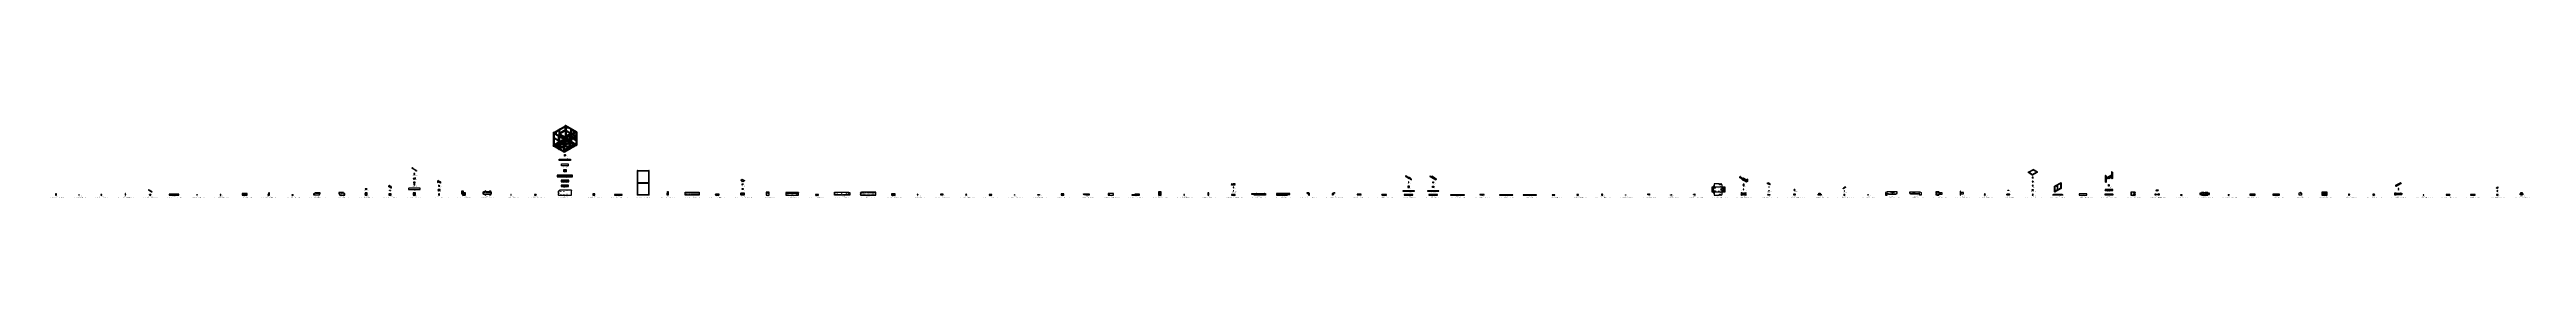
# Model space of a CAD drawing. Header units: inches. Extents: x -1146 to 175717, y 26430 to 31570.
import ezdxf

# ---------------------------------------------------------------- set-up
doc = ezdxf.new("R2010")
doc.units = ezdxf.units.IN
doc.header["$LTSCALE"] = 0.194989
doc.linetypes.add('CENTER', pattern=[50.8, 31.75, -6.35, 6.35, -6.35])
doc.linetypes.add('DASHED', pattern=[0.2067, 0.1654, -0.0413])
for name, color, linetype in [('3', 3, 'Continuous'), ('5', 5, 'Continuous'), ('AP_CONTOUR', 7, 'Continuous'), ('开槽线', 2, 'CENTER'), ('折弯线', 1, 'CENTER')]:
    doc.layers.add(name, color=color, linetype=linetype)
doc.layers.add('可见 (ISO)', color=7, linetype='Continuous', lineweight=25)
doc.layers.add('可见窄的 (ISO)', color=7, linetype='Continuous', lineweight=18)
doc.layers.add('隐藏 (ISO)', color=5, linetype='DASHED', lineweight=18, true_color=0x0000ff)
doc.styles.add('BJ', font='gbenor.shx', dxfattribs={"height": 10, "bigfont": 'hztxt.shx'})
doc.styles.add('Z-English', font='gbenor.shx', dxfattribs={"height": 10, "bigfont": 'hztxt.shx'})

# ---------------------------------------------------------------- blocks, each defined once
blk = doc.blocks.new('蓝探科 NO.441·261006_103434·57673', base_point=(12245, 37972))
at = {"layer": '可见 (ISO)', "ltscale": 0.5}
for p, q in [((12245, 38135), (12245, 38117)), ((12475, 37984), (12245, 38116)), ((12262, 38146), (12246, 38137)), ((12483, 38019), (12262, 38146)), ((12475, 37975), (12475, 38012)), ((12475, 38002), (12475, 37984)), ((12478, 37972), (12475, 37974)), ((12476, 38015), (12491, 38023)), ((12478, 37973), (12478, 38010)), ((12479, 38013), (12493, 38021)), ((12493, 37981), (12479, 37972)), ((12481, 38010), (12487, 38014)), ((12481, 37980), (12487, 37983)), ((12483, 38012), (12490, 38016)), ((12490, 38012), (12483, 38008)), ((12483, 37982), (12490, 37986)), ((12490, 37981), (12483, 37977)), ((12489, 38015), (12488, 38015)), ((12495, 38021), (12492, 38023)), ((12495, 38020), (12495, 37984))]:
    blk.add_line(p, q, dxfattribs=at)
at = {"layer": '可见 (ISO)'}
for centre, major_axis, start_param, end_param in [((12246, 38136), (-0.75, -1.3), 3.9269908, 5.4977871), ((12246, 38118), (-0.75, -1.3), 5.4977871, 6.2831853), ((12262, 38145), (0.75, 1.3), 0, 0.7853982), ((12476, 38013), (-1.25, -2.17), 3.9269908, 5.4977871), ((12476, 37976), (-1.25, -2.17), 5.4977871, 6.2831853), ((12479, 38011), (1.25, 2.17), 0.7853982, 2.3561945), ((12479, 37974), (-1.25, -2.17), 5.4977871, 7.0685835), ((12483, 38010), (-1.31, -2.27), 3.9269908, 7.0685835), ((12483, 37980), (-1.31, -2.27), 3.9269908, 7.0685835), ((12487, 38016), (1.31, 2.27), 3.9269908, 4.9464702), ((12487, 37985), (1.31, 2.27), 3.9269908, 4.9464702), ((12490, 38014), (1.31, 2.27), 3.9269908, 7.0685835), ((12490, 37984), (1.31, 2.27), 3.9269908, 7.0685835), ((12491, 38021), (1.25, 2.17), 0, 0.7853982), ((12493, 38019), (1.25, 2.17), 5.4977871, 7.0685835), ((12493, 37983), (-1.25, -2.17), 0.7853982, 2.3561945)]:
    blk.add_ellipse(centre, major_axis=major_axis, ratio=0.5773503, start_param=start_param, end_param=end_param, dxfattribs=at)
at = {"layer": '可见窄的 (ISO)', "ltscale": 0.5}
for p, q in [((12475, 38002), (12245, 38135)), ((12475, 37984), (12245, 38117)), ((12475, 38005), (12246, 38137)), ((12482, 38018), (12262, 38146)), ((12475, 38012), (12478, 38010)), ((12478, 37973), (12475, 37975)), ((12479, 38013), (12476, 38015)), ((12481, 38009), (12483, 38008)), ((12481, 37978), (12483, 37977)), ((12487, 38014), (12490, 38012)), ((12487, 37983), (12490, 37981)), ((12488, 38015), (12488, 38015)), ((12491, 38023), (12493, 38021))]:
    blk.add_line(p, q, dxfattribs=at)
blk = doc.blocks.new('蓝探科 NO.441·261006_104652·28723', base_point=(44359, 38228))
at = {"layer": '可见 (ISO)', "ltscale": 0.5}
for p, q in [((44371, 38319), (44359, 38312)), ((44361, 38311), (44359, 38312)), ((44359, 38312), (44359, 38274)), ((44359, 38274), (44361, 38273)), ((44361, 38311), (44373, 38318)), ((44373, 38317), (44361, 38311)), ((44361, 38273), (44361, 38311)), ((44361, 38311), (44437, 38267)), ((44361, 38309), (44361, 38311)), ((44437, 38266), (44361, 38309)), ((44374, 38300), (44368, 38290)), ((44368, 38290), (44437, 38250)), ((44373, 38318), (44371, 38319)), ((44374, 38302), (44374, 38301)), ((44437, 38267), (44437, 38266)), ((44439, 38266), (44437, 38267)), ((44437, 38267), (44437, 38229)), ((44437, 38229), (44439, 38228)), ((44439, 38228), (44439, 38266)), ((44439, 38228), (44450, 38234))]:
    blk.add_line(p, q, dxfattribs=at)
for centre, radius, start, end in [((44448, 38239), 4.92, 296.57763, 333.40971), ((44452, 38271), 1.97, 90.92229, 117.88797), ((44452, 38270), 2.8, 116.13863, 120.15102), ((44452, 38272), 1.17, 25.47603, 90.86672), ((44451, 38271), 2.19, 1.03926, 25.56658), ((40504, 38265), 3949, 359.92387, 0.09474), ((44114, 38249), 340, 358.19451, 1.77118), ((44448, 38239), 4.87, 331.37299, 355.24611)]:
    blk.add_arc(centre, radius, start, end, dxfattribs=at)
at = {"layer": '可见 (ISO)'}
for centre, major_axis, start_param, end_param in [((44368, 38307), (-1.4, -2.42), 5.243537, 7.322834), ((44366, 38308), (1.4, 2.42), 4.146674, 4.181241), ((44366, 38286), (1.4, 2.42), 4.146674, 5.278104), ((44373, 38315), (1.67, 2.89), 5.873277, 7.068583), ((44385, 38302), (-3, 0), 3.632475, 5.792303), ((44425, 38279), (-3, 0), 3.632475, 5.792303), ((44444, 38263), (1.4, 2.42), 4.146674, 5.278104), ((44444, 38241), (1.4, 2.42), 4.146674, 5.278104)]:
    blk.add_ellipse(centre, major_axis=major_axis, ratio=0.57735, start_param=start_param, end_param=end_param, dxfattribs=at)
for centre, major_axis in [((44368, 38285), (1.4, 2.42)), ((44385, 38304), (3, 0)), ((44425, 38281), (3, 0)), ((44446, 38262), (1.4, 2.42)), ((44446, 38240), (1.4, 2.42))]:
    blk.add_ellipse(centre, major_axis=major_axis, ratio=0.57735, dxfattribs=at)
for points in [[(44361, 38273), (44367, 38276), (44373, 38279)], [(44373, 38317), (44410, 38296), (44448, 38274)], [(44374, 38301), (44405, 38283), (44437, 38265)], [(44437, 38263), (44405, 38281), (44374, 38300)], [(44449, 38274), (44412, 38296), (44375, 38318)], [(44375, 38284), (44375, 38284), (44375, 38285)], [(44448, 38274), (44442, 38271), (44437, 38267)], [(44437, 38267), (44443, 38271), (44448, 38274)], [(44451, 38273), (44445, 38269), (44439, 38266)], [(44439, 38228), (44445, 38231), (44451, 38235)], [(44448, 38274), (44450, 38273), (44451, 38273)], [(44452, 38273), (44451, 38274), (44450, 38274)], [(44453, 38239), (44453, 38255), (44453, 38271)]]:
    blk.add_open_spline(points, degree=2, dxfattribs=at)
blk.add_rational_spline([(44375, 38318), (44374, 38318), (44372, 38319), (44372, 38320), (44371, 38319)], [1, 1, 1, 0.923879532511, 1], degree=2, knots=[0, 0, 0, 1, 1, 1.785398, 1.785398, 1.785398], dxfattribs=at)
for points, weights in [([(44375, 38318), (44374, 38318), (44373, 38317)], [1, 0.923879532511, 1]), ([(44373, 38279), (44375, 38281), (44375, 38284)], [1, 0.707106781187, 1]), ([(44374, 38300), (44374, 38300), (44374, 38301)], [1, 0.923879532511, 1]), ([(44450, 38274), (44449, 38275), (44448, 38274)], [1, 0.923879532511, 1]), ([(44453, 38271), (44453, 38274), (44451, 38273)], [1, 0.707106781187, 1]), ([(44451, 38235), (44453, 38236), (44453, 38239)], [1, 0.707106781187, 1])]:
    blk.add_rational_spline(points, weights, degree=2, dxfattribs=at)
blk = doc.blocks.new('蓝探科 NO.441·261006_104724·46334', base_point=(47356, 39012))
at = {"layer": '可见 (ISO)', "ltscale": 0.5}
for p, q in [((47358, 39264), (47356, 39262)), ((47356, 39262), (47360, 39260)), ((47356, 39249), (47356, 39262)), ((47360, 39247), (47356, 39249)), ((47358, 39264), (47380, 39277)), ((47361, 39262), (47358, 39264)), ((47359, 39248), (47359, 39208)), ((47359, 39208), (47363, 39205)), ((47360, 39260), (47361, 39262)), ((47360, 39247), (47360, 39260)), ((47363, 39245), (47360, 39247)), ((47361, 39262), (47384, 39275)), ((47363, 39245), (47363, 39205)), ((47363, 39231), (47382, 39243)), ((47564, 39115), (47363, 39231)), ((47363, 39231), (47363, 39228)), ((47564, 39112), (47363, 39228)), ((47363, 39227), (47363, 39207)), ((47363, 39205), (47363, 39206)), ((47617, 39059), (47363, 39206)), ((47380, 39277), (47384, 39275)), ((47385, 39261), (47382, 39257)), ((47382, 39243), (47382, 39257)), ((47382, 39243), (47584, 39126)), ((47384, 39275), (47385, 39274)), ((47385, 39274), (47385, 39261)), ((47567, 39115), (47564, 39115)), ((47564, 39115), (47564, 39112)), ((47564, 39112), (47567, 39112)), ((47584, 39125), (47567, 39115)), ((47584, 39122), (47567, 39112)), ((47567, 39112), (47567, 39115)), ((47584, 39126), (47584, 39125)), ((47584, 39125), (47584, 39122)), ((47669, 39074), (47584, 39122)), ((47620, 39077), (47617, 39075)), ((47617, 39075), (47617, 39073)), ((47617, 39075), (47642, 39047)), ((47642, 39044), (47617, 39073)), ((47620, 39063), (47617, 39061)), ((47617, 39061), (47617, 39058)), ((47617, 39061), (47642, 39033)), ((47642, 39030), (47617, 39058)), ((47647, 39061), (47620, 39077)), ((47632, 39055), (47620, 39063)), ((47642, 39015), (47642, 39055)), ((47647, 39012), (47643, 39014)), ((47645, 39060), (47679, 39080)), ((47646, 39013), (47646, 39053)), ((47648, 39058), (47683, 39078)), ((47683, 39032), (47648, 39012)), ((47685, 39078), (47681, 39080)), ((47686, 39076), (47686, 39036))]:
    blk.add_line(p, q, dxfattribs=at)
at = {"layer": '可见 (ISO)'}
for centre, major_axis in [((47363, 39260), (0.43, 0.745)), ((47363, 39250), (0.43, 0.745)), ((47372, 39261), (2.62, 4.55)), ((47368, 39263), (0.43, 0.745)), ((47368, 39253), (0.43, 0.745)), ((47368, 39248), (0.43, 0.745)), ((47377, 39268), (0.43, 0.745)), ((47377, 39258), (0.43, 0.745)), ((47377, 39252), (0.43, 0.745)), ((47380, 39233), (-0.86, 0)), ((47382, 39271), (0.43, 0.745)), ((47382, 39261), (0.43, 0.745)), ((47400, 39221), (-0.86, 0)), ((47419, 39210), (-0.86, 0)), ((47439, 39198), (-0.86, 0)), ((47459, 39187), (-0.86, 0)), ((47479, 39175), (-0.86, 0)), ((47499, 39164), (-0.86, 0)), ((47518, 39153), (-0.86, 0)), ((47538, 39141), (-0.86, 0)), ((47558, 39130), (-0.86, 0)), ((47560, 39119), (-1.16, 0)), ((47576, 39129), (-1.16, 0)), ((47610, 39091), (1.47, 0)), ((47620, 39097), (1.47, 0)), ((47622, 39084), (1.47, 0)), ((47632, 39090), (1.47, 0)), ((47651, 39053), (-1.22, -2.12)), ((47651, 39019), (-1.22, -2.12)), ((47666, 39062), (-1.22, -2.12)), ((47666, 39028), (-1.22, -2.12)), ((47681, 39070), (-1.22, -2.12)), ((47681, 39036), (-1.22, -2.12))]:
    blk.add_ellipse(centre, major_axis=major_axis, ratio=0.5773503, dxfattribs=at)
for centre, major_axis, start_param, end_param in [((47364, 39227), (-1.05, -1.82), 4.712389, 5.4977871), ((47364, 39208), (-1.05, -1.82), 5.4977871, 6.2831853), ((47369, 39263), (2.62, 4.55), 3.9269908, 5.4977871), ((47610, 39090), (-1.47, 0), 4.1466744, 5.2781035), ((47620, 39095), (-1.47, 0), 4.1466744, 5.2781035), ((47622, 39083), (-1.47, 0), 4.1466744, 5.2781035), ((47632, 39088), (-1.47, 0), 4.1466744, 5.2781035), ((47645, 39057), (-1.75, -3.03), 3.9269908, 5.4977871), ((47645, 39017), (-1.75, -3.03), 5.4977871, 6.2831853), ((47648, 39055), (1.75, 3.03), 0.7853982, 2.3561945), ((47648, 39015), (-1.75, -3.03), 5.4977871, 7.0685835), ((47679, 39077), (1.75, 3.03), 0, 0.7853982), ((47683, 39075), (1.75, 3.03), 5.4977871, 7.0685835), ((47683, 39035), (-1.75, -3.03), 0.7853982, 2.3561945)]:
    blk.add_ellipse(centre, major_axis=major_axis, ratio=0.5773503, start_param=start_param, end_param=end_param, dxfattribs=at)
at = {"layer": '可见窄的 (ISO)', "ltscale": 0.5}
for p, q in [((47648, 39062), (47363, 39227)), ((47617, 39060), (47363, 39207)), ((47651, 39063), (47567, 39112)), ((47668, 39073), (47584, 39122)), ((47642, 39055), (47646, 39053)), ((47646, 39013), (47642, 39015)), ((47648, 39058), (47645, 39060)), ((47679, 39080), (47683, 39078))]:
    blk.add_line(p, q, dxfattribs=at)
blk = doc.blocks.new('蓝探科 NO.441·261006_105129·12029', base_point=(50806, 38487))
at = {"layer": '可见 (ISO)', "ltscale": 0.5}
for p, q in [((50808, 38551), (50806, 38547)), ((50806, 38547), (50810, 38544)), ((50806, 38547), (50806, 38513)), ((50836, 38566), (50808, 38551)), ((50812, 38548), (50808, 38551)), ((50810, 38544), (50812, 38548)), ((50810, 38544), (50810, 38510)), ((50836, 38544), (50810, 38530)), ((50810, 38530), (50814, 38527)), ((50810, 38530), (50810, 38525)), ((50814, 38522), (50810, 38525)), ((50838, 38563), (50812, 38548)), ((50812, 38509), (50831, 38520)), ((50814, 38527), (50814, 38522)), ((50814, 38527), (50874, 38518)), ((50874, 38513), (50814, 38522)), ((50819, 38542), (50819, 38547)), ((50819, 38518), (50819, 38522)), ((50823, 38549), (50823, 38544)), ((50823, 38521), (50823, 38520)), ((50836, 38566), (50838, 38565)), ((50836, 38562), (50840, 38564)), ((50836, 38562), (50897, 38526)), ((50836, 38544), (50836, 38562)), ((50878, 38520), (50836, 38544)), ((50838, 38565), (50838, 38563)), ((50840, 38564), (50901, 38529)), ((50897, 38487), (50844, 38518)), ((50872, 38536), (50876, 38534)), ((50876, 38528), (50872, 38531)), ((50874, 38518), (50878, 38520)), ((50874, 38518), (50874, 38513)), ((50876, 38533), (50877, 38532)), ((50878, 38520), (50878, 38515)), ((50889, 38526), (50893, 38524)), ((50893, 38518), (50889, 38521)), ((50893, 38523), (50894, 38523)), ((50901, 38529), (50897, 38526)), ((50897, 38526), (50899, 38522)), ((50899, 38522), (50903, 38525)), ((50899, 38522), (50899, 38488)), ((50903, 38525), (50901, 38529)), ((50903, 38525), (50903, 38491)), ((50810, 38510), (50806, 38513)), ((50812, 38509), (50810, 38510)), ((50872, 38512), (50876, 38509)), ((50876, 38504), (50872, 38506)), ((50878, 38515), (50874, 38513)), ((50876, 38509), (50877, 38508)), ((50889, 38502), (50893, 38499)), ((50893, 38494), (50889, 38496)), ((50893, 38499), (50894, 38498)), ((50899, 38488), (50897, 38487)), ((50903, 38491), (50899, 38488))]:
    blk.add_line(p, q, dxfattribs=at)
at = {"layer": '可见 (ISO)'}
for centre, major_axis, start_param, end_param in [((50821, 38548), (1.35, 2.34), 5.497787, 8.63938), ((50821, 38543), (-1.35, -2.34), 5.497787, 8.63938), ((50821, 38519), (-1.35, -2.34), 5.497787, 8.63938), ((50872, 38533), (-1.65, 2.86), 5.497787, 8.63938), ((50876, 38536), (1.65, -2.86), 4.885232, 5.497787), ((50876, 38531), (1.65, -2.86), 5.497787, 8.63938), ((50889, 38524), (-1.65, 2.86), 5.497787, 8.63938), ((50893, 38526), (1.65, -2.86), 4.885232, 5.497787), ((50893, 38521), (1.65, -2.86), 5.497787, 8.63938), ((50872, 38509), (-1.65, 2.86), 5.497787, 8.63938), ((50876, 38511), (1.65, -2.86), 4.885232, 5.497787), ((50876, 38506), (1.65, -2.86), 5.497787, 8.63938), ((50889, 38499), (-1.65, 2.86), 5.497787, 8.63938), ((50893, 38502), (1.65, -2.86), 4.885232, 5.497787), ((50893, 38497), (1.65, -2.86), 5.497787, 8.63938)]:
    blk.add_ellipse(centre, major_axis=major_axis, ratio=0.57735, start_param=start_param, end_param=end_param, dxfattribs=at)
at = {"layer": '可见窄的 (ISO)', "ltscale": 0.5}
for p, q in [((50823, 38544), (50819, 38547)), ((50823, 38520), (50820, 38522)), ((50823, 38549), (50821, 38550)), ((50872, 38531), (50876, 38533)), ((50876, 38528), (50878, 38530)), ((50889, 38521), (50893, 38523)), ((50893, 38518), (50895, 38520)), ((50872, 38506), (50876, 38509)), ((50876, 38504), (50878, 38505)), ((50889, 38496), (50893, 38499)), ((50893, 38494), (50895, 38495))]:
    blk.add_line(p, q, dxfattribs=at)
blk = doc.blocks.new('蓝探科 NO.441·261006_105351·43497', base_point=(60026, 41329))
at = {"layer": '可见 (ISO)', "ltscale": 0.5}
for p, q in [((60026, 42736), (60026, 41792)), ((60057, 42756), (60027, 42738)), ((60027, 42738), (60057, 42756)), ((60057, 42681), (60027, 42734)), ((60027, 42734), (60057, 42681)), ((60059, 42756), (60889, 43235)), ((60847, 42300), (60059, 42755)), ((60781, 42262), (60059, 42679)), ((60091, 42738), (60061, 42756)), ((60092, 42660), (60092, 42398)), ((60125, 42717), (60225, 42775)), ((60225, 42660), (60225, 42811)), ((60270, 42840), (60227, 42815)), ((60227, 42659), (60270, 42634)), ((60273, 42803), (60742, 43074)), ((60273, 42632), (60273, 42839)), ((60412, 41569), (60412, 42475)), ((60413, 42474), (60443, 42456)), ((60425, 42891), (60425, 42544)), ((60458, 42608), (60458, 42643)), ((60776, 42424), (60458, 42607)), ((60459, 42909), (60490, 42927)), ((60459, 42646), (60490, 42664)), ((60889, 42932), (60491, 42702)), ((60491, 42928), (60491, 42664)), ((60834, 42466), (60491, 42664)), ((60491, 42588), (60491, 42506)), ((60922, 42875), (60524, 42645)), ((60742, 43075), (60742, 43110)), ((60743, 43074), (61101, 43074)), ((60788, 43138), (60745, 43113)), ((60789, 43139), (61055, 43139)), ((60812, 42453), (60960, 42539)), ((60812, 42450), (60812, 42453)), ((60859, 42424), (60812, 42450)), ((60812, 42441), (60812, 42450)), ((60815, 42320), (61644, 42799)), ((60847, 42263), (61677, 42742)), ((60854, 43139), (60922, 43178)), ((60889, 43235), (60889, 43235)), ((60889, 43159), (60889, 43139)), ((60889, 43074), (60889, 42932)), ((60889, 42857), (60889, 42498)), ((60920, 43254), (60890, 43236)), ((60890, 43236), (60920, 43254)), ((60890, 43235), (60920, 43217)), ((60890, 42932), (60920, 42915)), ((61710, 42799), (60922, 43254)), ((60922, 43214), (60922, 43179)), ((60990, 43139), (60922, 43178)), ((60922, 42912), (60922, 42876)), ((60922, 42850), (60922, 42876)), ((61220, 42678), (60923, 42849)), ((60924, 42879), (60954, 42896)), ((60955, 43159), (60955, 43139)), ((60955, 43074), (60955, 42897)), ((60955, 42831), (60955, 42536)), ((61275, 42712), (60956, 42897)), ((60960, 42539), (60965, 42539)), ((60965, 42539), (61079, 42473)), ((60972, 42535), (61275, 42709)), ((61038, 42497), (61158, 42566)), ((61100, 43113), (61057, 43138)), ((61102, 43110), (61102, 43075)), ((61463, 42865), (61102, 43074)), ((61175, 42528), (61133, 42552)), ((61159, 42565), (61137, 42552)), ((61158, 42566), (61158, 42602)), ((61158, 42565), (61199, 42542)), ((61159, 42605), (61182, 42618)), ((61180, 42455), (61180, 41624)), ((61183, 42618), (61257, 42575)), ((61215, 42473), (61245, 42491)), ((61216, 42599), (61308, 42652)), ((61246, 42492), (61246, 41586)), ((61307, 42452), (61246, 42487)), ((61265, 42504), (61461, 42391)), ((61275, 42973), (61275, 42710)), ((61275, 42634), (61275, 42586)), ((61275, 42470), (61275, 42360)), ((61276, 42972), (61307, 42955)), ((61276, 42709), (61307, 42692)), ((61308, 42689), (61308, 42653)), ((61308, 42643), (61308, 42670)), ((61308, 42453), (61308, 42479)), ((61341, 42624), (61309, 42642)), ((61310, 42672), (61341, 42690)), ((61323, 42537), (61518, 42424)), ((61341, 42936), (61341, 42690)), ((61341, 42548), (61341, 42527)), ((61644, 42496), (61341, 42322)), ((61341, 42460), (61341, 42441)), ((61399, 42657), (61342, 42690)), ((61603, 42473), (61407, 42586)), ((61463, 42901), (61463, 42694)), ((61644, 42515), (61465, 42619)), ((61509, 42877), (61466, 42902)), ((61466, 42697), (61509, 42722)), ((61511, 42874), (61511, 42722)), ((61611, 42780), (61511, 42838)), ((61644, 42723), (61644, 42496)), ((61645, 42799), (61676, 42781)), ((61645, 42496), (61676, 42479)), ((61677, 42780), (61679, 42781)), ((61679, 42781), (61677, 42780)), ((61677, 42778), (61677, 42743)), ((61677, 42476), (61677, 42440)), ((61679, 42781), (61710, 42799)), ((61710, 42799), (61679, 42781)), ((61710, 42799), (61710, 42799)), ((61710, 42799), (61710, 41854)), ((61710, 42799), (61710, 42799)), ((60026, 41784), (60026, 41792)), ((60050, 41777), (60027, 41791)), ((60057, 41773), (60027, 41791)), ((60027, 41783), (60050, 41769)), ((60051, 41769), (60066, 41769)), ((60059, 42352), (60059, 42377)), ((60059, 42351), (60411, 42148)), ((60059, 41774), (60059, 41809)), ((60411, 41569), (60059, 41773)), ((60061, 42380), (60091, 42398)), ((60061, 41812), (60091, 41830)), ((60092, 42398), (60412, 42214)), ((60092, 42332), (60092, 41830)), ((60412, 42053), (60092, 41868)), ((60412, 41645), (60092, 41830)), ((60412, 41977), (60125, 41811)), ((60412, 41943), (60154, 41795)), ((60178, 41782), (60156, 41794)), ((60412, 41877), (60211, 41761)), ((60412, 41803), (60276, 41724)), ((60299, 41711), (60277, 41724)), ((60412, 41736), (60333, 41691)), ((60411, 42174), (60411, 42149)), ((60411, 41606), (60411, 41571)), ((60443, 41550), (60413, 41568)), ((60419, 41564), (60419, 41556)), ((60443, 41550), (60420, 41563)), ((60420, 41555), (60443, 41542)), ((60445, 42129), (60445, 42155)), ((60445, 42128), (60781, 41934)), ((60445, 41551), (60445, 41586)), ((60781, 41356), (60445, 41550)), ((60447, 42157), (60477, 42175)), ((60447, 41589), (60477, 41607)), ((60447, 41542), (60453, 41546)), ((60478, 42175), (60478, 42437)), ((60478, 42175), (60781, 42000)), ((60478, 41607), (60478, 42109)), ((60478, 42053), (60490, 42060)), ((60478, 41915), (60646, 42012)), ((60519, 42005), (60478, 41981)), ((60487, 41987), (60478, 41992)), ((60478, 41839), (60712, 41974)), ((60544, 41953), (60478, 41915)), ((60502, 41788), (60478, 41774)), ((60502, 41659), (60478, 41645)), ((60781, 41432), (60478, 41607)), ((60479, 41840), (60479, 41875)), ((60491, 42430), (60491, 42168)), ((60491, 42102), (60491, 42060)), ((60494, 42100), (60491, 42098)), ((60610, 41991), (60491, 42060)), ((60502, 41660), (60502, 41853)), ((60533, 41641), (60503, 41659)), ((60649, 41668), (60511, 41588)), ((60520, 42005), (60542, 41992)), ((60559, 42062), (60524, 42041)), ((60535, 41735), (60535, 41761)), ((60769, 41599), (60535, 41734)), ((60536, 41763), (60559, 41777)), ((60537, 41871), (60559, 41884)), ((60559, 41654), (60537, 41641)), ((60544, 41989), (60544, 41954)), ((60544, 41953), (60544, 41953)), ((60778, 42264), (60551, 42133)), ((60589, 42045), (60553, 42025)), ((60576, 42012), (60554, 42025)), ((60559, 41777), (60559, 41885)), ((60665, 41883), (60559, 41821)), ((60559, 41655), (60559, 41720)), ((60583, 41706), (60559, 41692)), ((60781, 41649), (60560, 41777)), ((60646, 42012), (60610, 41991)), ((60679, 42131), (60617, 42095)), ((60781, 41820), (60633, 41735)), ((60993, 42424), (60635, 42424)), ((60636, 42423), (60680, 42398)), ((60643, 41934), (60664, 41922)), ((60781, 42156), (60646, 42078)), ((60649, 42152), (60781, 42228)), ((60649, 42149), (60649, 42152)), ((60710, 42116), (60649, 42152)), ((60649, 42149), (60709, 42115)), ((60666, 41919), (60666, 41884)), ((60778, 41818), (60666, 41883)), ((60781, 41893), (60676, 41953)), ((60698, 41942), (60677, 41954)), ((60781, 41744), (60699, 41697)), ((60781, 42090), (60703, 42045)), ((60704, 42045), (60781, 42090)), ((60781, 42158), (60710, 42116)), ((60710, 42115), (60710, 42116)), ((60713, 41472), (60769, 41505)), ((60736, 41459), (60714, 41472)), ((60768, 41942), (60732, 41921)), ((60882, 42359), (60746, 42359)), ((60769, 41599), (60781, 41606)), ((60781, 41606), (60769, 41599)), ((60769, 41599), (60769, 41599)), ((60769, 41599), (60769, 41599)), ((60769, 41599), (60769, 41505)), ((60781, 41498), (60769, 41505)), ((60770, 42007), (60781, 42014)), ((60770, 41439), (60781, 41445)), ((60780, 41961), (60780, 41936)), ((60780, 41393), (60780, 41357)), ((60781, 42262), (60782, 42263)), ((60782, 42263), (60781, 42262)), ((60781, 42262), (60781, 41356)), ((60812, 42280), (60782, 42263)), ((60782, 42263), (60812, 42280)), ((60812, 41337), (60782, 41355)), ((60789, 41351), (60789, 41343)), ((60812, 41337), (60789, 41350)), ((60789, 41342), (60812, 41329)), ((60811, 42359), (60811, 42321)), ((60812, 42441), (60842, 42424)), ((60812, 42280), (60816, 42282)), ((60816, 42282), (60812, 42280)), ((60846, 42302), (60816, 42320)), ((60816, 42282), (60846, 42300)), ((60846, 42300), (60816, 42282)), ((60846, 41355), (60816, 41337)), ((60839, 41350), (60816, 41337)), ((60816, 41329), (60839, 41342)), ((60839, 41343), (60839, 41351)), ((60846, 42300), (60847, 42300)), ((60847, 42300), (60846, 42300)), ((60847, 42300), (60847, 41356)), ((60847, 41820), (60868, 41832)), ((60868, 41767), (60847, 41779)), ((60847, 41776), (60851, 41776)), ((60847, 41550), (61074, 41681)), ((60847, 41432), (61179, 41624)), ((60847, 41356), (61212, 41567)), ((60847, 41522), (60881, 41541)), ((60881, 41453), (60847, 41472)), ((60847, 41467), (60877, 41450)), ((60848, 42264), (60848, 42299)), ((60848, 41357), (60848, 41393)), ((60887, 41929), (60868, 41918)), ((60868, 41741), (60868, 41918)), ((60868, 41917), (60874, 41914)), ((60874, 41737), (60868, 41741)), ((60869, 41918), (60888, 41929)), ((60875, 41914), (60869, 41917)), ((60895, 41925), (60876, 41914)), ((60877, 42359), (60877, 42356)), ((60877, 42280), (60877, 41923)), ((60984, 42273), (60877, 42212)), ((60877, 42255), (60913, 42234)), ((61080, 42248), (60877, 42131)), ((60913, 42234), (60877, 42213)), ((61121, 42224), (60877, 42083)), ((61008, 42221), (60877, 42145)), ((61147, 42209), (60877, 42053)), ((61130, 42151), (60877, 42005)), ((60877, 41914), (60895, 41924)), ((60895, 41748), (60877, 41737)), ((60881, 41541), (60957, 41497)), ((60957, 41497), (60881, 41453)), ((60881, 41453), (60881, 41452)), ((60922, 42271), (60885, 42250)), ((60889, 41929), (60895, 41925)), ((60895, 41926), (60890, 41929)), ((61180, 42051), (60896, 41887)), ((60896, 41749), (60896, 41925)), ((61074, 41724), (60896, 41826)), ((61045, 41664), (60896, 41750)), ((61109, 41934), (60910, 41818)), ((60913, 42233), (60913, 42234)), ((60914, 42267), (60920, 42264)), ((60914, 41522), (61102, 41631)), ((60922, 42306), (60922, 42272)), ((60922, 42272), (60922, 42306)), ((60923, 42271), (60951, 42255)), ((60924, 42264), (60930, 42267)), ((60948, 42398), (60992, 42423)), ((61179, 42191), (60951, 42322)), ((60957, 41497), (60957, 41496)), ((60984, 42342), (61179, 42229)), ((60985, 42273), (61007, 42261)), ((61175, 42241), (60992, 42346)), ((61009, 42258), (61009, 42222)), ((61009, 42222), (61022, 42214)), ((61093, 41810), (61074, 41800)), ((61074, 41662), (61074, 41799)), ((61074, 41798), (61080, 41795)), ((61080, 41658), (61074, 41661)), ((61075, 41799), (61094, 41810)), ((61081, 41795), (61075, 41799)), ((61100, 41806), (61082, 41795)), ((61083, 41795), (61101, 41805)), ((61101, 41668), (61083, 41658)), ((61092, 41944), (61092, 41960)), ((61092, 41943), (61180, 41893)), ((61094, 41963), (61107, 41971)), ((61094, 41810), (61100, 41806)), ((61101, 41807), (61095, 41810)), ((61102, 41669), (61102, 41806)), ((61180, 41662), (61102, 41708)), ((61147, 41605), (61102, 41631)), ((61103, 41667), (61103, 41632)), ((61108, 41971), (61180, 41929)), ((61122, 42194), (61129, 42190)), ((61130, 42151), (61180, 42123)), ((61131, 42187), (61131, 42152)), ((61180, 41975), (61141, 41952)), ((61145, 42435), (61180, 42415)), ((61180, 42244), (61175, 42241)), ((61175, 42241), (61179, 42234)), ((61179, 42234), (61180, 42234)), ((61179, 42229), (61179, 42234)), ((61179, 42229), (61180, 42230)), ((61179, 42227), (61179, 42192)), ((61181, 41624), (61211, 41606)), ((61205, 41563), (61211, 41559)), ((61213, 41603), (61213, 41568)), ((61245, 41585), (61215, 41567)), ((61238, 41580), (61215, 41567)), ((61215, 41559), (61238, 41573)), ((61238, 41574), (61238, 41581)), ((61677, 42439), (61246, 42191)), ((61644, 42404), (61246, 42174)), ((61246, 42377), (61363, 42309)), ((61251, 42241), (61246, 42244)), ((61246, 42234), (61247, 42234)), ((61246, 42230), (61247, 42229)), ((61246, 42161), (61275, 42144)), ((61275, 42105), (61246, 42089)), ((61246, 42051), (61262, 42060)), ((61498, 41849), (61246, 41995)), ((61246, 41662), (61644, 41892)), ((61246, 41891), (61409, 41797)), ((61246, 41854), (61377, 41779)), ((61246, 41587), (61677, 41835)), ((61410, 41798), (61246, 41703)), ((61246, 41701), (61412, 41797)), ((61246, 41685), (61426, 41789)), ((61246, 41683), (61427, 41788)), ((61427, 41770), (61246, 41665)), ((61247, 42229), (61299, 42259)), ((61247, 42234), (61251, 42241)), ((61247, 42229), (61247, 42234)), ((61247, 42192), (61247, 42227)), ((61247, 41588), (61247, 41623)), ((61299, 42269), (61251, 42241)), ((61564, 41887), (61264, 42060)), ((61275, 42360), (61274, 42360)), ((61275, 42191), (61275, 42106)), ((61276, 42360), (61294, 42350)), ((61276, 42105), (61307, 42088)), ((61284, 42280), (61301, 42290)), ((61299, 42271), (61284, 42280)), ((61301, 42280), (61292, 42275)), ((61308, 42048), (61296, 42042)), ((61299, 42271), (61299, 42269)), ((61299, 42269), (61299, 42259)), ((61300, 42044), (61307, 42041)), ((61301, 42290), (61316, 42281)), ((61301, 42290), (61301, 42280)), ((61316, 42271), (61301, 42280)), ((61308, 42385), (61308, 42420)), ((61308, 42085), (61308, 42049)), ((61308, 42049), (61308, 42085)), ((61309, 42384), (61379, 42343)), ((61309, 42048), (61577, 41894)), ((61310, 42423), (61341, 42441)), ((61310, 42088), (61341, 42105)), ((61310, 42041), (61316, 42044)), ((61320, 42281), (61316, 42281)), ((61316, 42281), (61316, 42271)), ((61316, 42271), (61320, 42271)), ((61363, 42306), (61320, 42281)), ((61320, 42271), (61363, 42296)), ((61320, 42271), (61320, 42281)), ((61341, 42365), (61341, 42322)), ((61341, 42229), (61341, 42106)), ((61342, 42441), (61445, 42381)), ((61342, 42105), (61642, 41932)), ((61363, 42309), (61363, 42306)), ((61363, 42306), (61363, 42296)), ((61410, 41760), (61412, 41758)), ((61412, 41797), (61411, 41798)), ((61412, 41797), (61412, 41781)), ((61412, 41795), (61425, 41788)), ((61427, 41806), (61427, 41791)), ((61427, 41789), (61428, 41788)), ((61644, 41933), (61428, 41808)), ((61428, 41790), (61428, 41806)), ((61428, 41787), (61428, 41772)), ((61428, 41786), (61444, 41777)), ((61644, 41931), (61429, 41807)), ((61442, 41777), (61429, 41769)), ((61441, 41781), (61430, 41788)), ((61430, 41786), (61441, 41780)), ((61443, 41779), (61644, 41895)), ((61443, 41797), (61443, 41782)), ((61644, 41915), (61444, 41799)), ((61444, 41781), (61444, 41797)), ((61445, 41798), (61644, 41913)), ((61459, 42297), (61644, 42190)), ((61517, 42424), (61494, 42411)), ((61494, 42410), (61517, 42423)), ((61525, 42335), (61644, 42266)), ((61533, 41829), (61531, 41830)), ((61598, 41867), (61567, 41849)), ((61599, 41867), (61597, 41868)), ((61609, 41875), (61611, 41874)), ((61643, 42227), (61643, 42192)), ((61644, 42421), (61644, 41892)), ((61645, 41892), (61676, 41875)), ((61670, 41831), (61685, 41831)), ((61677, 41872), (61677, 41836)), ((61710, 41853), (61679, 41835)), ((61710, 41853), (61687, 41840)), ((61687, 41832), (61710, 41845)), ((61710, 41846), (61710, 41854))]:
    blk.add_line(p, q, dxfattribs=at)
at = {"layer": '可见 (ISO)'}
for centre, major_axis, ratio, start_param, end_param in [((60028, 42735), (-1.7, 2.94), 0.5773503, 0, 1.5707963), ((60028, 42735), (-1.7, 2.94), 0.5773503, 0, 1.5707963), ((60059, 42753), (-1.7, 2.94), 0.5773503, 5.4977871, 6.2831853), ((60059, 42753), (-1.7, 2.94), 0.5773503, 5.4977871, 6.2831853), ((60059, 42682), (1.7, -2.94), 0.5773503, 4.712389, 5.4977871), ((60059, 42682), (1.7, -2.94), 0.5773503, 4.712389, 5.4977871), ((60061, 42754), (-1.2, 2.08), 0.5773503, 5.4977871, 6.6415049), ((60062, 42620), (0.82, 1.43), 0.5773503, 4.022614, 5.402164), ((60089, 42753), (-1.99, 0), 0.5773503, 3.8338532, 5.5909247), ((60089, 42718), (-1.99, 0), 0.5773503, 3.8338532, 5.5909247), ((60091, 42736), (-1.2, 2.08), 0.5773503, 4.3540694, 5.4977871), ((60114, 42767), (-1.99, 0), 0.5773503, 3.8338532, 5.5909247), ((60114, 42704), (-1.99, 0), 0.5773503, 3.8338532, 5.5909247), ((60227, 42813), (-2.13, -2.13), 0.5176381, 4.2347307, 5.805527), ((60227, 42657), (-2.13, 2.13), 0.5176381, 5.1900473, 6.333765), ((60270, 42838), (2.13, 2.13), 0.5176381, 5.805527, 7.3763233), ((60270, 42633), (2.13, -2.13), 0.5176381, 0.9047369, 2.0484546), ((60414, 42475), (-2.4, 0), 0.5773503, 5.9248657, 7.0685835), ((60445, 42958), (-1.99, 0), 0.5773503, 3.8338532, 5.5909247), ((60445, 42457), (2.4, 0), 0.5773503, 3.9269908, 5.0707086), ((60458, 42910), (2.4, 0), 0.5773503, 4.3540694, 5.4977871), ((60459, 42644), (1.2, 2.08), 0.5773503, 0.7853982, 2.3561945), ((60459, 42609), (-1.2, -2.08), 0.5773503, 5.4977871, 6.2831853), ((60465, 42934), (1, 1.73), 0.5773503, 3.8338532, 5.5909247), ((60470, 42973), (-1.99, 0), 0.5773503, 3.8338532, 5.5909247), ((60482, 42944), (1, 1.73), 0.5773503, 3.8338532, 5.5909247), ((60483, 42639), (-1.48, 0), 0.5773503, 4.1824768, 5.2423011), ((60488, 42928), (2.4, 0), 0.5773503, 5.4977871, 6.6415049), ((60490, 42662), (1.2, 2.08), 0.5773503, 0, 0.7853982), ((60490, 42664), (-1.2, 2.08), 0.5773503, 4.3540694, 5.0707086), ((60500, 42649), (-1.48, 0), 0.5773503, 4.1824768, 5.2423011), ((60504, 42681), (-1.48, 0), 0.5773503, 4.1824768, 5.2423011), ((60507, 42707), (-1.65, 0), 0.5773503, 4.022614, 5.402164), ((60524, 42673), (0.74, 1.28), 0.5773503, 4.1824768, 5.2423011), ((60524, 42666), (0.74, 1.28), 0.5773503, 4.1824768, 5.2423011), ((60610, 42566), (-1.48, 0), 0.5773503, 4.1824768, 5.2423011), ((60615, 42764), (-1.48, 0), 0.5773503, 4.1824768, 5.2423011), ((60626, 42732), (0.74, 1.28), 0.5773503, 4.1824768, 5.2423011), ((60626, 42725), (0.74, 1.28), 0.5773503, 4.1824768, 5.2423011), ((60627, 42575), (-1.48, 0), 0.5773503, 4.1824768, 5.2423011), ((60632, 42754), (-1.48, 0), 0.5773503, 4.1824768, 5.2423011), ((60636, 42551), (-1.48, 0), 0.5773503, 4.1824768, 5.2423011), ((60653, 42561), (-1.48, 0), 0.5773503, 4.1824768, 5.2423011), ((60677, 42805), (-1.65, 0), 0.5773503, 4.022614, 5.402164), ((60745, 43111), (-2.13, -2.13), 0.5176381, 4.2347307, 5.805527), ((60745, 43076), (-2.13, -2.13), 0.5176381, 5.805527, 6.7608436), ((60763, 42477), (-1.48, 0), 0.5773503, 4.1824768, 5.2423011), ((60780, 42487), (-1.48, 0), 0.5773503, 4.1824768, 5.2423011), ((60788, 43136), (2.13, 2.13), 0.5176381, 0.4776583, 1.093138), ((60847, 42903), (-1.65, 0), 0.5773503, 4.022614, 5.402164), ((60867, 43202), (-1.99, 0), 0.5773503, 3.8338532, 5.5909247), ((60892, 43234), (-1.7, 2.94), 0.5773503, 0, 0.8480621), ((60892, 43234), (-1.7, 2.94), 0.5773503, 0, 0.8480621), ((60890, 43233), (-1.2, 2.08), 0.5773503, 5.4977871, 6.2831853), ((60890, 42930), (-1.2, 2.08), 0.5773503, 5.4977871, 6.2831853), ((60892, 43217), (-1.99, 0), 0.5773503, 3.8338532, 5.5909247), ((60894, 42993), (0.83, -1.43), 0.5773503, 4.022614, 5.402164), ((60894, 42806), (0.83, -1.43), 0.5773503, 4.022614, 5.402164), ((60894, 42610), (0.83, -1.43), 0.5773503, 4.022614, 5.402164), ((60922, 43251), (-1.7, 2.94), 0.5773503, 5.4977871, 6.2831853), ((60922, 43251), (-1.7, 2.94), 0.5773503, 5.4977871, 6.2831853), ((60920, 43215), (1.2, -2.08), 0.5773503, 0.7853982, 2.3561945), ((60920, 42913), (1.2, -2.08), 0.5773503, 0.7853982, 2.3561945), ((60920, 43180), (1.2, -2.08), 0.5773503, 0, 0.7853982), ((60922, 43181), (1.7, -2.94), 0.5773503, 5.4351232, 5.4977871), ((60922, 43181), (1.7, -2.94), 0.5773503, 5.4351232, 5.4977871), ((60924, 42877), (1.2, 2.08), 0.5773503, 0.7853982, 2.3561945), ((60920, 42877), (1.2, -2.08), 0.5773503, 0, 0.7853982), ((60924, 42851), (-1.2, -2.08), 0.5773503, 5.4977871, 6.2831853), ((60952, 43217), (-1.99, 0), 0.5773503, 3.8338532, 5.5909247), ((60951, 42957), (0.82, 1.43), 0.5773503, 4.022614, 5.402164), ((60951, 42793), (0.82, 1.43), 0.5773503, 4.022614, 5.402164), ((60951, 42597), (0.82, 1.43), 0.5773503, 4.022614, 5.402164), ((60954, 42895), (1.2, 2.08), 0.5773503, 0, 0.7853982), ((60977, 43202), (-1.99, 0), 0.5773503, 3.8338532, 5.5909247), ((60986, 42532), (-1.48, 0), 0.5773503, 4.1824768, 5.2423011), ((61003, 42523), (-1.48, 0), 0.5773503, 4.1824768, 5.2423011), ((61022, 42853), (-1.65, 0), 0.5773503, 4.022614, 5.402164), ((61057, 43136), (2.13, -2.13), 0.5176381, 2.0484546, 2.6639343), ((61100, 43111), (-2.13, 2.13), 0.5176381, 3.619251, 5.1900473), ((61100, 43076), (-2.13, 2.13), 0.5176381, 2.6639343, 3.619251), ((61113, 42606), (-1.48, 0), 0.5773503, 4.1824768, 5.2423011), ((61130, 42596), (-1.48, 0), 0.5773503, 4.1824768, 5.2423011), ((61132, 42560), (0.74, 1.28), 0.5773503, 4.1824768, 5.2423011), ((61135, 42553), (-2.91, -0.78), 0.5176381, 0.9047369, 2.0484546), ((61134, 42764), (-1.48, 0), 0.5773503, 4.1824768, 5.2423011), ((61139, 42621), (-1.48, 0), 0.5773503, 4.1824768, 5.2423011), ((61140, 42741), (0.74, -1.28), 0.5773503, 4.1824768, 5.2423011), ((61140, 42734), (0.74, -1.28), 0.5773503, 4.1824768, 5.2423011), ((61140, 42564), (0.74, 1.28), 0.5773503, 4.1824768, 5.2423011), ((61151, 42774), (-1.48, 0), 0.5773503, 4.1824768, 5.2423011), ((61156, 42611), (-1.48, 0), 0.5773503, 4.1824768, 5.2423011), ((61159, 42603), (0.9, 1.56), 0.5773503, 0.7853982, 2.3561945), ((61159, 42567), (-0.9, -1.56), 0.5773503, 5.4977871, 6.2831853), ((61182, 42616), (0.9, 1.56), 0.5773503, 0, 0.7853982), ((61200, 42522), (-1.99, 0), 0.5773503, 3.8338532, 5.5909247), ((61213, 42474), (2.4, 0), 0.5773503, 4.3540694, 5.4977871), ((61226, 42537), (-1.99, 0), 0.5773503, 3.8338532, 5.5909247), ((61234, 42731), (-1.65, 0), 0.5773503, 4.022614, 5.402164), ((61243, 42492), (2.4, 0), 0.5773503, 5.4977871, 6.6415049), ((61266, 42694), (-1.48, 0), 0.5773503, 4.1824768, 5.2423011), ((61278, 42973), (-2.4, 0), 0.5773503, 5.9248657, 7.0685835), ((61276, 42707), (-1.2, 2.08), 0.5773503, 5.4977871, 6.2831853), ((61283, 42684), (-1.48, 0), 0.5773503, 4.1824768, 5.2423011), ((61308, 42956), (2.4, 0), 0.5773503, 3.9269908, 5.0707086), ((61307, 42690), (1.2, -2.08), 0.5773503, 0.7853982, 2.3561945), ((61307, 42454), (0.78, -2.91), 0.5176381, 5.805527, 7.3763233), ((61310, 42670), (0.9, 1.56), 0.5773503, 0.7853982, 2.3561945), ((61307, 42654), (1.2, -2.08), 0.5773503, 0, 0.7853982), ((61310, 42644), (-0.9, -1.56), 0.5773503, 5.4977871, 6.2831853), ((61341, 42689), (0.9, 1.56), 0.5773503, 0, 0.7853982), ((61466, 42900), (2.13, -2.13), 0.5176381, 2.0484546, 3.619251), ((61466, 42695), (2.13, 2.13), 0.5176381, 1.093138, 2.2368558), ((61509, 42875), (-2.13, 2.13), 0.5176381, 3.619251, 5.1900473), ((61509, 42720), (-2.13, -2.13), 0.5176381, 3.0910129, 4.2347307), ((61531, 42529), (1, -1.73), 0.5773503, 3.5811284, 5.8436496), ((61582, 42499), (1, -1.73), 0.5773503, 3.5811284, 5.8436496), ((61622, 42830), (-1.99, 0), 0.5773503, 3.8338532, 5.5909247), ((61622, 42766), (-1.99, 0), 0.5773503, 3.8338532, 5.5909247), ((61645, 42797), (-1.2, 2.08), 0.5773503, 5.4977871, 6.2831853), ((61645, 42494), (-1.2, 2.08), 0.5773503, 5.4977871, 6.2831853), ((61648, 42815), (-1.99, 0), 0.5773503, 3.8338532, 5.5909247), ((61648, 42781), (-1.99, 0), 0.5773503, 3.8338532, 5.5909247), ((61674, 42686), (0.83, -1.43), 0.5773503, 4.022614, 5.402164), ((61674, 42539), (0.83, -1.43), 0.5773503, 4.022614, 5.402164), ((61676, 42779), (1.2, -2.08), 0.5773503, 0.7853982, 2.3561945), ((61676, 42477), (1.2, -2.08), 0.5773503, 0.7853982, 2.3561945), ((61676, 42744), (1.2, -2.08), 0.5773503, 0, 0.7853982), ((60028, 41792), (-2.4, 0), 0.5773503, 0, 0.7853982), ((60028, 41792), (-2.4, 0), 0.5773503, 0, 0.7853982), ((60028, 41784), (-2.4, 0), 0.5773503, 0, 0.7853982), ((60043, 42263), (0.74, -1.28), 0.5773503, 4.1824768, 5.2423011), ((60043, 42106), (0.74, -1.28), 0.5773503, 4.1824768, 5.2423011), ((60051, 41770), (2.4, 0), 0.5773503, 3.9269908, 4.712389), ((60059, 41774), (-2.4, 0), 0.5773503, 0.7853982, 1.9291159), ((60061, 42378), (1.2, 2.08), 0.5773503, 0.7853982, 2.3561945), ((60061, 42353), (-1.2, -2.08), 0.5773503, 5.4977871, 6.2831853), ((60061, 41810), (1.2, 2.08), 0.5773503, 0.7853982, 2.3561945), ((60061, 41775), (-1.2, -2.08), 0.5773503, 5.4977871, 6.2831853), ((60062, 42444), (0.82, 1.43), 0.5773503, 4.022614, 5.402164), ((60062, 42280), (0.82, 1.43), 0.5773503, 4.022614, 5.402164), ((60062, 42084), (0.82, 1.43), 0.5773503, 4.022614, 5.402164), ((60062, 41888), (0.82, 1.43), 0.5773503, 4.022614, 5.402164), ((60091, 42396), (1.2, 2.08), 0.5773503, 0, 0.7853982), ((60091, 41828), (1.2, 2.08), 0.5773503, 0, 0.7853982), ((60091, 41830), (-1.2, 2.08), 0.5773503, 4.3540694, 5.0707086), ((60130, 42325), (0.74, -1.28), 0.5773503, 4.1824768, 5.2423011), ((60133, 42340), (-1.65, 0), 0.5773503, 4.022614, 5.402164), ((60133, 41772), (-1.65, 0), 0.5773503, 4.022614, 5.402164), ((60156, 41793), (-1.2, 2.08), 0.5773503, 5.4977871, 6.6415049), ((60178, 41780), (-1.2, 2.08), 0.5773503, 4.3540694, 5.4977871), ((60191, 41801), (-2.51, 0), 0.5773503, 3.6727406, 5.7520373), ((60223, 41819), (-2.51, 0), 0.5773503, 3.6727406, 5.7520373), ((60267, 41845), (-2.51, 0), 0.5773503, 3.6727406, 5.7520373), ((60277, 41722), (-1.2, 2.08), 0.5773503, 5.4977871, 6.6415049), ((60299, 41863), (-2.51, 0), 0.5773503, 3.6727406, 5.7520373), ((60299, 41709), (-1.2, 2.08), 0.5773503, 4.3540694, 5.4977871), ((60313, 41730), (-2.51, 0), 0.5773503, 3.6727406, 5.7520373), ((60342, 42203), (0.74, -1.28), 0.5773503, 4.1824768, 5.2423011), ((60345, 41749), (-2.51, 0), 0.5773503, 3.6727406, 5.7520373), ((60345, 42217), (-1.65, 0), 0.5773503, 4.022614, 5.402164), ((60345, 41649), (-1.65, 0), 0.5773503, 4.022614, 5.402164), ((60351, 41752), (-2.51, 0), 0.5773503, 3.6727406, 5.7520373), ((60383, 41771), (-2.51, 0), 0.5773503, 3.6727406, 5.7520373), ((60413, 42175), (-1.2, -2.08), 0.5773503, 4.3540694, 5.4977871), ((60413, 42150), (-1.2, -2.08), 0.5773503, 5.4977871, 6.6415049), ((60413, 41607), (-1.2, -2.08), 0.5773503, 4.3540694, 5.4977871), ((60413, 41572), (-1.2, -2.08), 0.5773503, 5.4977871, 6.6415049), ((60414, 41569), (-2.4, 0), 0.5773503, 0, 0.7853982), ((60422, 41556), (-2.4, 0), 0.5773503, 0, 0.7853982), ((60425, 42390), (0.74, -1.28), 0.5773503, 4.1824768, 5.2423011), ((60429, 42040), (0.74, -1.28), 0.5773503, 4.1824768, 5.2423011), ((60429, 41883), (0.74, -1.28), 0.5773503, 4.1824768, 5.2423011), ((60429, 41726), (0.74, -1.28), 0.5773503, 4.1824768, 5.2423011), ((60433, 42385), (0.74, -1.28), 0.5773503, 4.1824768, 5.2423011), ((60445, 41551), (-2.4, 0), 0.5773503, 0.7853982, 1.9291159), ((60445, 41551), (-2.4, 0), 0.5773503, 0.7853982, 1.9291159), ((60445, 41543), (2.4, 0), 0.5773503, 3.9269908, 5.4977871), ((60447, 42156), (1.2, 2.08), 0.5773503, 0.7853982, 2.3561945), ((60447, 42130), (-1.2, -2.08), 0.5773503, 5.4977871, 6.2831853), ((60447, 41587), (1.2, 2.08), 0.5773503, 0.7853982, 2.3561945), ((60447, 41552), (-1.2, -2.08), 0.5773503, 5.4977871, 6.2831853), ((60448, 42397), (0.82, 1.43), 0.5773503, 4.022614, 5.402164), ((60448, 42221), (0.82, 1.43), 0.5773503, 4.022614, 5.402164), ((60448, 42057), (0.82, 1.43), 0.5773503, 4.022614, 5.402164), ((60448, 41861), (0.82, 1.43), 0.5773503, 4.022614, 5.402164), ((60448, 41665), (0.82, 1.43), 0.5773503, 4.022614, 5.402164), ((60467, 41839), (0.74, 1.28), 0.5773503, 4.1824768, 5.2423011), ((60467, 41824), (0.74, 1.28), 0.5773503, 4.1824768, 5.2423011), ((60477, 42173), (1.2, 2.08), 0.5773503, 0, 0.7853982), ((60477, 41605), (1.2, 2.08), 0.5773503, 0, 0.7853982), ((60477, 41876), (-1.2, 2.08), 0.5773503, 3.9269908, 5.0707086), ((60477, 41841), (1.2, -2.08), 0.5773503, 5.9248657, 7.0685835), ((60477, 41607), (-1.2, 2.08), 0.5773503, 4.3540694, 5.0707086), ((60490, 42058), (1.2, 2.08), 0.5773503, 0, 0.7853982), ((60490, 42060), (-1.2, 2.08), 0.5773503, 4.3540694, 5.0707086), ((60504, 41660), (-2.4, 0), 0.5773503, 0, 0.7853982), ((60518, 41989), (-2.51, 0), 0.5773503, 3.6727406, 5.7520373), ((60520, 42003), (-1.2, 2.08), 0.5773503, 5.4977871, 6.2831853), ((60529, 42095), (0.74, -1.28), 0.5773503, 4.1824768, 5.2423011), ((60532, 42110), (-1.65, 0), 0.5773503, 4.022614, 5.402164), ((60532, 41541), (-1.65, 0), 0.5773503, 4.022614, 5.402164), ((60535, 41642), (-2.4, 0), 0.5773503, 0.7853982, 2.3561945), ((60535, 41872), (2.4, 0), 0.5773503, 4.3540694, 5.4977871), ((60536, 41762), (0.9, 1.56), 0.5773503, 0.7853982, 2.3561945), ((60536, 41735), (-0.9, -1.56), 0.5773503, 5.4977871, 6.2831853), ((60542, 41990), (1.2, -2.08), 0.5773503, 0.7853982, 2.3561945), ((60542, 41955), (1.2, -2.08), 0.5773503, 0, 0.7853982), ((60549, 42008), (-2.51, 0), 0.5773503, 3.6727406, 5.7520373), ((60554, 42023), (-1.2, 2.08), 0.5773503, 5.4977871, 6.6415049), ((60557, 41885), (2.4, 0), 0.5773503, 5.4977871, 6.6415049), ((60559, 41775), (0.9, 1.56), 0.5773503, 0, 0.7853982), ((60557, 41655), (2.4, 0), 0.5773503, 5.4977871, 6.2831853), ((60576, 42010), (-1.2, 2.08), 0.5773503, 4.3540694, 5.4977871), ((60587, 42029), (-1.99, 0), 0.5773503, 3.8338532, 5.5909247), ((60601, 41897), (-2.51, 0), 0.5773503, 3.6727406, 5.7520373), ((60630, 42169), (-3.3, 0), 0.5773503, 3.5375532, 5.8872247), ((60633, 41915), (-2.51, 0), 0.5773503, 3.6727406, 5.7520373), ((60636, 42421), (-2.13, 2.13), 0.5176381, 5.1900473, 6.333765), ((60639, 41919), (-2.51, 0), 0.5773503, 3.6727406, 5.7520373), ((60664, 42074), (-2.51, 0), 0.5773503, 3.6727406, 5.7520373), ((60664, 41920), (1.2, -2.08), 0.5773503, 0.7853982, 2.3561945), ((60664, 41885), (1.2, -2.08), 0.5773503, 0, 0.7853982), ((60671, 41937), (-2.51, 0), 0.5773503, 3.6727406, 5.7520373), ((60677, 42201), (-1.65, 0), 0.5773503, 4.022614, 5.402164), ((60680, 42396), (2.13, -2.13), 0.5176381, 0.9047369, 2.0484546), ((60696, 42092), (-2.51, 0), 0.5773503, 3.6727406, 5.7520373), ((60699, 41997), (0.74, -1.28), 0.5773503, 4.1824768, 5.2423011), ((60698, 41940), (-1.2, 2.08), 0.5773503, 4.3540694, 5.4977871), ((60702, 42012), (-1.65, 0), 0.5773503, 4.022614, 5.402164), ((60702, 41443), (-1.65, 0), 0.5773503, 4.022614, 5.402164), ((60708, 41959), (-1.99, 0), 0.5773503, 3.8338532, 5.5909247), ((60711, 42121), (-3.3, 0), 0.5773503, 3.8397723, 5.5850056), ((60714, 41470), (-1.2, 2.08), 0.5773503, 5.4977871, 6.6415049), ((60736, 41457), (-1.2, 2.08), 0.5773503, 4.3540694, 5.4977871), ((60759, 42331), (-1.99, 0), 0.5773503, 3.8338532, 5.5909247), ((60767, 41802), (-1.99, 0), 0.5773503, 3.8338532, 5.5909247), ((60771, 41505), (-1.8, 0), 0.5773503, 0, 0.7853982), ((60782, 41962), (-1.2, -2.08), 0.5773503, 4.3540694, 5.4977871), ((60782, 41937), (-1.2, -2.08), 0.5773503, 5.4977871, 6.6415049), ((60782, 41394), (-1.2, -2.08), 0.5773503, 4.3540694, 5.4977871), ((60782, 41358), (-1.2, -2.08), 0.5773503, 5.4977871, 6.6415049), ((60783, 41356), (-2.4, 0), 0.5773503, 0, 0.7853982), ((60784, 42317), (-1.99, 0), 0.5773503, 3.8338532, 5.5909247), ((60791, 41343), (-2.4, 0), 0.5773503, 0, 0.7853982), ((60794, 42177), (0.74, -1.28), 0.5773503, 4.1824768, 5.2423011), ((60798, 41827), (0.74, -1.28), 0.5773503, 4.1824768, 5.2423011), ((60798, 41670), (0.74, -1.28), 0.5773503, 4.1824768, 5.2423011), ((60798, 41513), (0.74, -1.28), 0.5773503, 4.1824768, 5.2423011), ((60803, 42172), (0.74, -1.28), 0.5773503, 4.1824768, 5.2423011), ((60814, 41338), (-2.4, 0), 0.5773503, 0.7853982, 2.3561945), ((60814, 41338), (-2.4, 0), 0.5773503, 0.7853982, 2.3561945), ((60814, 41330), (2.4, 0), 0.5773503, 3.9269908, 5.4977871), ((60816, 42318), (-1.2, 2.08), 0.5773503, 5.4977871, 6.6415049), ((60837, 41343), (2.4, 0), 0.5773503, 5.4977871, 6.2831853), ((60844, 42317), (-1.99, 0), 0.5773503, 3.8338532, 5.5909247), ((60841, 42201), (0.74, 1.28), 0.5773503, 4.1824768, 5.2423011), ((60841, 42186), (0.74, 1.28), 0.5773503, 4.1824768, 5.2423011), ((60841, 41833), (0.74, 1.28), 0.5773503, 4.1824768, 5.2423011), ((60841, 41819), (0.74, 1.28), 0.5773503, 4.1824768, 5.2423011), ((60841, 41466), (0.74, 1.28), 0.5773503, 4.1824768, 5.2423011), ((60841, 41451), (0.74, 1.28), 0.5773503, 4.1824768, 5.2423011), ((60846, 42300), (-1.2, 2.08), 0.5773503, 3.9269908, 5.4977871), ((60845, 41356), (2.4, 0), 0.5773503, 5.4977871, 6.2831853), ((60846, 42265), (1.2, -2.08), 0.5773503, 5.9248657, 7.0685835), ((60846, 41394), (-1.2, 2.08), 0.5773503, 3.9269908, 5.0707086), ((60846, 41358), (1.2, -2.08), 0.5773503, 5.9248657, 7.0685835), ((60867, 42070), (0.74, 1.28), 0.5773503, 4.1824768, 5.2423011), ((60867, 42054), (0.74, 1.28), 0.5773503, 4.1824768, 5.2423011), ((60869, 42331), (-1.99, 0), 0.5773503, 3.8338532, 5.5909247), ((60870, 41918), (-1.8, 0), 0.5773503, 5.4977871, 7.0685835), ((60870, 41741), (-1.8, 0), 0.5773503, 0, 0.7853982), ((60870, 41918), (-0.6, 0), 0.5773503, 5.4977871, 7.0685835), ((60876, 41914), (1.8, 0), 0.5773503, 3.9269908, 5.4977871), ((60876, 41738), (-1.8, 0), 0.5773503, 0.7853982, 2.3561945), ((60876, 41914), (-0.6, 0), 0.5773503, 0.7853982, 2.3561945), ((60879, 41903), (1, 1.73), 0.5773503, 3.5811284, 5.8436496), ((60879, 41864), (1, 1.73), 0.5773503, 3.5811284, 5.8436496), ((60888, 41928), (-1.8, 0), 0.5773503, 3.9269908, 5.4977871), ((60888, 41928), (0.6, 0), 0.5773503, 0.7853982, 2.3561945), ((60894, 41925), (1.8, 0), 0.5773503, 5.4977871, 7.0685835), ((60894, 41925), (0.6, 0), 0.5773503, 5.4977871, 7.0685835), ((60894, 41749), (1.8, 0), 0.5773503, 5.4977871, 6.2831853), ((60900, 42231), (-3.3, 0), 0.5773503, 3.8397723, 5.5850056), ((60900, 42125), (-1.48, 0), 0.5773503, 3.7544832, 5.6702947), ((60911, 42131), (-1.48, 0), 0.5773503, 3.7544832, 5.6702947), ((60922, 42265), (2.4, 0), 0.5773503, 3.9269908, 5.4977871), ((60922, 42272), (-2.4, 0), 0.5773503, 1.2124767, 1.9291159), ((60922, 42272), (-2.4, 0), 0.5773503, 1.2124767, 1.9291159), ((60920, 42273), (1.2, -2.08), 0.5773503, 0, 0.7853982), ((60924, 42273), (-1.2, -2.08), 0.5773503, 5.4977871, 6.2831853), ((60937, 42156), (-1.99, 0), 0.5773503, 3.5811284, 5.8436496), ((60937, 41900), (-1.99, 0), 0.5773503, 3.8338532, 5.5909247), ((60940, 42233), (-2.51, 0), 0.5773503, 3.6727406, 5.7520373), ((60948, 42396), (2.13, 2.13), 0.5176381, 1.093138, 2.2368558), ((60972, 42251), (-2.51, 0), 0.5773503, 3.6727406, 5.7520373), ((60985, 42271), (-1.2, 2.08), 0.5773503, 5.4977871, 6.2831853), ((60992, 42421), (-2.13, -2.13), 0.5176381, 3.0910129, 4.2347307), ((61007, 42259), (1.2, -2.08), 0.5773503, 0.7853982, 2.3561945), ((61007, 42223), (1.2, -2.08), 0.5773503, 0, 0.7853982), ((61073, 42234), (-1.99, 0), 0.5773503, 3.5811284, 5.8436496), ((61073, 41979), (-1.99, 0), 0.5773503, 3.8338532, 5.5909247), ((61075, 41799), (-1.8, 0), 0.5773503, 5.4977871, 7.0685835), ((61075, 41662), (-1.8, 0), 0.5773503, 0, 0.7853982), ((61075, 41799), (-0.6, 0), 0.5773503, 5.4977871, 7.0685835), ((61081, 41795), (1.8, 0), 0.5773503, 3.9269908, 5.4977871), ((61081, 41658), (-1.8, 0), 0.5773503, 0.7853982, 2.3561945), ((61081, 41795), (-0.6, 0), 0.5773503, 0.7853982, 2.3561945), ((61085, 41784), (1, 1.73), 0.5773503, 3.5811284, 5.8436496), ((61085, 41745), (1, 1.73), 0.5773503, 3.5811284, 5.8436496), ((61085, 41704), (0.74, 1.28), 0.5773503, 3.7544832, 5.6702947), ((61085, 41679), (0.74, 1.28), 0.5773503, 3.7544832, 5.6702947), ((61094, 41961), (1.2, 2.08), 0.5773503, 0.7853982, 2.3561945), ((61094, 41945), (-1.2, -2.08), 0.5773503, 5.4977871, 6.2831853), ((61094, 41810), (-1.8, 0), 0.5773503, 3.9269908, 5.4977871), ((61094, 41810), (0.6, 0), 0.5773503, 0.7853982, 2.3561945), ((61100, 41806), (0.6, 0), 0.5773503, 5.4977871, 7.0685835), ((61100, 41806), (1.8, 0), 0.5773503, 5.4977871, 7.0685835), ((61100, 41669), (1.8, 0), 0.5773503, 5.4977871, 6.2831853), ((61101, 41668), (1.2, -2.08), 0.5773503, 0.7853982, 1.7610116), ((61101, 41633), (1.2, -2.08), 0.5773503, 0, 0.7853982), ((61107, 41969), (1.2, 2.08), 0.5773503, 0, 0.7853982), ((61129, 42188), (1.2, -2.08), 0.5773503, 0.7853982, 2.3561945), ((61129, 42153), (1.2, -2.08), 0.5773503, 0, 0.7853982), ((61181, 42228), (-1.2, -2.08), 0.5773503, 4.3540694, 5.4977871), ((61181, 42193), (-1.2, -2.08), 0.5773503, 5.4977871, 6.6415049), ((61181, 41624), (-1.2, -2.08), 0.5773503, 4.3540694, 5.0707086), ((61181, 41622), (-1.2, 2.08), 0.5773503, 5.4977871, 6.2831853), ((61211, 41604), (1.2, -2.08), 0.5773503, 0.7853982, 2.3561945), ((61213, 41560), (2.4, 0), 0.5773503, 3.9269908, 5.4977871), ((61211, 41569), (1.2, -2.08), 0.5773503, 0, 0.7853982), ((61213, 41568), (-2.4, 0), 0.5773503, 1.2124767, 2.3561945), ((61213, 41568), (-2.4, 0), 0.5773503, 1.2124767, 2.3561945), ((61236, 41574), (2.4, 0), 0.5773503, 5.4977871, 6.2831853), ((61243, 41586), (2.4, 0), 0.5773503, 5.4977871, 6.2831853), ((61245, 42228), (-1.2, 2.08), 0.5773503, 3.9269908, 5.0707086), ((61245, 42193), (1.2, -2.08), 0.5773503, 5.9248657, 7.0685835), ((61245, 41624), (-1.2, 2.08), 0.5773503, 3.9269908, 5.0707086), ((61245, 41589), (1.2, -2.08), 0.5773503, 5.9248657, 7.0685835), ((61262, 42058), (1.2, 2.08), 0.5773503, 0, 0.7853982), ((61276, 42105), (-1.2, -2.08), 0.5773503, 4.3540694, 5.0707086), ((61276, 42359), (-0.9, 1.56), 0.5773503, 5.4977871, 6.2831853), ((61276, 42103), (-1.2, 2.08), 0.5773503, 5.4977871, 6.2831853), ((61294, 42348), (0.9, -1.56), 0.5773503, 1.1252351, 2.3561945), ((61305, 42266), (-1.65, 0), 0.5773503, 4.022614, 5.402164), ((61307, 42086), (1.2, -2.08), 0.5773503, 0.7853982, 2.3561945), ((61308, 42049), (-2.4, 0), 0.5773503, 1.2124767, 1.9291159), ((61308, 42049), (-2.4, 0), 0.5773503, 1.2124767, 1.9291159), ((61308, 42042), (2.4, 0), 0.5773503, 3.9269908, 5.4977871), ((61310, 42421), (1.2, 2.08), 0.5773503, 0.7853982, 2.3561945), ((61310, 42386), (-1.2, -2.08), 0.5773503, 5.4977871, 6.2831853), ((61310, 42086), (1.2, 2.08), 0.5773503, 0.7853982, 2.3561945), ((61307, 42050), (1.2, -2.08), 0.5773503, 0, 0.7853982), ((61310, 42050), (-1.2, -2.08), 0.5773503, 5.4977871, 6.2831853), ((61326, 42005), (-1.99, 0), 0.5773503, 3.8338532, 5.5909247), ((61337, 42342), (0.82, 1.43), 0.5773503, 4.022614, 5.402164), ((61337, 42163), (0.82, 1.43), 0.5773503, 4.022614, 5.402164), ((61341, 42439), (1.2, 2.08), 0.5773503, 0, 0.7853982), ((61341, 42103), (1.2, 2.08), 0.5773503, 0, 0.7853982), ((61345, 41693), (-1.99, 0), 0.5773503, 3.8338532, 5.5909247), ((61385, 41970), (-1.99, 0), 0.5773503, 3.8338532, 5.5909247), ((61387, 42347), (-1, 1.73), 0.5773503, 4.9610764, 7.6052943), ((61388, 42348), (1, -1.73), 0.5773503, 3.8338532, 4.4637016), ((61410, 41797), (0.6, 1.04), 0.5773503, 0, 0.7853982), ((61412, 41796), (0.6, 1.04), 0.5773503, 5.4977871, 7.0685835), ((61421, 42055), (-1.65, 0), 0.5773503, 4.022614, 5.402164), ((61426, 41788), (0.6, 1.04), 0.5773503, 0, 0.7853982), ((61428, 41807), (-0.6, -1.04), 0.5773503, 3.9269908, 5.4977871), ((61430, 41789), (1.8, -3.12), 0.5773503, 3.9269908, 5.4977871), ((61427, 41787), (0.6, 1.04), 0.5773503, 5.4977871, 7.0685835), ((61426, 41773), (1.8, -3.12), 0.5773503, 0, 0.7853982), ((61429, 41767), (-1.2, -2.08), 0.5773503, 3.9269908, 5.0707086), ((61429, 41806), (0.6, 1.04), 0.5773503, 0.7853982, 2.3561945), ((61430, 41789), (-0.9, 1.56), 0.5773503, 0.7853982, 2.3561945), ((61441, 41782), (0.9, -1.56), 0.5773503, 5.4977871, 7.0685835), ((61441, 41782), (1.8, -3.12), 0.5773503, 5.4977871, 7.0685835), ((61442, 41775), (1.2, 2.08), 0.5773503, 5.9248657, 7.0685835), ((61445, 41936), (-1.99, 0), 0.5773503, 3.8338532, 5.5909247), ((61444, 41798), (-0.6, -1.04), 0.5773503, 3.9269908, 5.4977871), ((61445, 41797), (0.6, 1.04), 0.5773503, 0.7853982, 2.3561945), ((61458, 42354), (-1.65, 0), 0.5773503, 4.022614, 5.402164), ((61477, 42336), (0.74, 1.28), 0.5773503, 4.1824768, 5.2423011), ((61494, 42410), (-0.9, -1.56), 0.5773503, 3.9269908, 5.2770475), ((61494, 42410), (0.3, 0.52), 0.5773503, 0.7853982, 1.6395553), ((61499, 42349), (0.74, 1.28), 0.5773503, 4.1824768, 5.2423011), ((61507, 42280), (1, -1.73), 0.5773503, 3.8338532, 5.5909247), ((61517, 42423), (0.9, 1.56), 0.5773503, 5.7185268, 7.0685835), ((61517, 42423), (0.3, 0.52), 0.5773503, 6.2144263, 7.0685835), ((61558, 41815), (-1.99, 0), 0.5773503, 3.8338532, 5.5909247), ((61567, 41847), (-1.2, -2.08), 0.5773503, 3.9269908, 5.0707086), ((61590, 41957), (-1.65, 0), 0.5773503, 4.022614, 5.402164), ((61595, 42278), (-1.48, 0), 0.5773503, 4.1824768, 5.2423011), ((61598, 41865), (1.2, 2.08), 0.5773503, 5.9248657, 7.0685835), ((61611, 42442), (-1.65, 0), 0.5773503, 4.022614, 5.402164), ((61645, 42228), (-1.2, -2.08), 0.5773503, 4.3540694, 5.4977871), ((61645, 42193), (-1.2, -2.08), 0.5773503, 5.4977871, 6.6415049), ((61645, 41892), (-1.2, -2.08), 0.5773503, 4.3540694, 5.0707086), ((61645, 41890), (-1.2, 2.08), 0.5773503, 5.4977871, 6.2831853), ((61651, 42373), (0.74, -1.28), 0.5773503, 4.1824768, 5.2423011), ((61651, 42226), (0.74, -1.28), 0.5773503, 4.1824768, 5.2423011), ((61651, 42079), (0.74, -1.28), 0.5773503, 4.1824768, 5.2423011), ((61651, 41932), (0.74, -1.28), 0.5773503, 4.1824768, 5.2423011), ((61676, 41873), (1.2, -2.08), 0.5773503, 0.7853982, 2.3561945), ((61676, 42441), (1.2, -2.08), 0.5773503, 0, 0.7853982), ((61676, 41837), (1.2, -2.08), 0.5773503, 0, 0.7853982), ((61677, 41836), (-2.4, 0), 0.5773503, 1.2124767, 2.3561945), ((61685, 41833), (2.4, 0), 0.5773503, 4.712389, 5.4977871), ((61708, 41854), (2.4, 0), 0.5773503, 5.4977871, 6.2831853), ((61708, 41854), (2.4, 0), 0.5773503, 5.4977871, 6.2831853), ((61708, 41846), (2.4, 0), 0.5773503, 5.4977871, 6.2831853)]:
    blk.add_ellipse(centre, major_axis=major_axis, ratio=ratio, start_param=start_param, end_param=end_param, dxfattribs=at)
for centre, major_axis in [((60063, 42619), (0.82, 1.43)), ((60089, 42754), (1.99, 0)), ((60089, 42720), (1.99, 0)), ((60114, 42769), (1.99, 0)), ((60114, 42705), (1.99, 0)), ((60445, 42960), (1.99, 0)), ((60466, 42933), (-1, -1.73)), ((60470, 42975), (1.99, 0)), ((60483, 42943), (-1, -1.73)), ((60483, 42641), (-1.48, 0)), ((60500, 42650), (-1.48, 0)), ((60504, 42682), (-1.48, 0)), ((60507, 42708), (-1.65, 0)), ((60526, 42672), (-0.74, -1.28)), ((60526, 42665), (-0.74, -1.28)), ((60610, 42567), (-1.48, 0)), ((60615, 42765), (-1.48, 0)), ((60627, 42731), (-0.74, -1.28)), ((60627, 42724), (-0.74, -1.28)), ((60627, 42577), (-1.48, 0)), ((60632, 42756), (-1.48, 0)), ((60636, 42552), (-1.48, 0)), ((60653, 42562), (-1.48, 0)), ((60677, 42806), (-1.65, 0)), ((60763, 42479), (-1.48, 0)), ((60780, 42489), (-1.48, 0)), ((60828, 42453), (-4.59, 0)), ((60847, 42904), (-1.65, 0)), ((60867, 43204), (1.99, 0)), ((60892, 43218), (1.99, 0)), ((60892, 42992), (0.82, -1.43)), ((60892, 42805), (0.82, -1.43)), ((60892, 42609), (0.82, -1.43)), ((60952, 43218), (1.99, 0)), ((60952, 42956), (0.82, 1.43)), ((60952, 42792), (0.82, 1.43)), ((60952, 42596), (0.82, 1.43)), ((60955, 42526), (-4.59, 0)), ((60977, 43204), (1.99, 0)), ((60986, 42534), (1.48, 0)), ((61003, 42524), (1.48, 0)), ((61022, 42855), (-1.65, 0)), ((61113, 42607), (1.48, 0)), ((61130, 42598), (1.48, 0)), ((61133, 42559), (-0.74, -1.28)), ((61134, 42765), (-1.48, 0)), ((61139, 42741), (0.74, -1.28)), ((61139, 42733), (0.74, -1.28)), ((61139, 42622), (1.48, 0)), ((61142, 42564), (-0.74, -1.28)), ((61151, 42775), (-1.48, 0)), ((61156, 42612), (1.48, 0)), ((61200, 42524), (1.99, 0)), ((61226, 42539), (1.99, 0)), ((61234, 42732), (-1.65, 0)), ((61266, 42696), (1.48, 0)), ((61283, 42686), (1.48, 0)), ((61530, 42528), (1, -1.73)), ((61581, 42499), (1, -1.73)), ((61622, 42831), (1.99, 0)), ((61622, 42768), (1.99, 0)), ((61648, 42817), (1.99, 0)), ((61648, 42782), (1.99, 0)), ((61673, 42685), (-0.82, 1.43)), ((61673, 42538), (-0.82, 1.43)), ((60042, 42262), (-0.74, 1.28)), ((60042, 42105), (-0.74, 1.28)), ((60063, 42443), (0.82, 1.43)), ((60063, 42279), (0.82, 1.43)), ((60063, 42083), (0.82, 1.43)), ((60063, 41887), (0.82, 1.43)), ((60129, 42324), (-0.74, 1.28)), ((60133, 42341), (-1.65, 0)), ((60133, 41773), (-1.65, 0)), ((60191, 41802), (-2.51, 0)), ((60223, 41821), (-2.51, 0)), ((60267, 41846), (-2.51, 0)), ((60299, 41865), (-2.51, 0)), ((60313, 41732), (-2.51, 0)), ((60341, 42202), (-0.74, 1.28)), ((60345, 41750), (-2.51, 0)), ((60345, 42219), (-1.65, 0)), ((60345, 41651), (-1.65, 0)), ((60351, 41754), (-2.51, 0)), ((60383, 41772), (-2.51, 0)), ((60424, 42389), (-0.74, 1.28)), ((60428, 42039), (-0.74, 1.28)), ((60428, 41882), (-0.74, 1.28)), ((60428, 41725), (-0.74, 1.28)), ((60432, 42384), (-0.74, 1.28)), ((60449, 42397), (0.83, 1.43)), ((60449, 42220), (0.83, 1.43)), ((60449, 42056), (0.83, 1.43)), ((60449, 41860), (0.83, 1.43)), ((60449, 41664), (0.83, 1.43)), ((60469, 41839), (0.74, 1.28)), ((60469, 41823), (0.74, 1.28)), ((60518, 41991), (-2.51, 0)), ((60528, 42094), (-0.74, 1.28)), ((60532, 42111), (-1.65, 0)), ((60532, 41543), (-1.65, 0)), ((60549, 42009), (-2.51, 0)), ((60587, 42031), (-1.99, 0)), ((60601, 41898), (-2.51, 0)), ((60630, 42170), (-3.3, 0)), ((60633, 41917), (-2.51, 0)), ((60639, 41920), (-2.51, 0)), ((60664, 42075), (-2.51, 0)), ((60671, 41939), (-2.51, 0)), ((60677, 42202), (-1.65, 0)), ((60696, 42094), (-2.51, 0)), ((60697, 41996), (-0.74, 1.28)), ((60702, 42013), (-1.65, 0)), ((60702, 41445), (-1.65, 0)), ((60708, 41960), (-1.99, 0)), ((60711, 42124), (3.3, 0)), ((60759, 42333), (1.99, 0)), ((60767, 41804), (-1.99, 0)), ((60784, 42318), (1.99, 0)), ((60793, 42176), (-0.74, 1.28)), ((60797, 41826), (-0.74, 1.28)), ((60797, 41669), (-0.74, 1.28)), ((60797, 41512), (-0.74, 1.28)), ((60801, 42171), (-0.74, 1.28)), ((60843, 42200), (-0.74, -1.28)), ((60843, 42185), (-0.74, -1.28)), ((60843, 41833), (-0.74, -1.28)), ((60843, 41818), (-0.74, -1.28)), ((60843, 41465), (-0.74, -1.28)), ((60843, 41450), (-0.74, -1.28)), ((60844, 42318), (1.99, 0)), ((60855, 41482), (-3.03, 0)), ((60869, 42333), (1.99, 0)), ((60868, 42069), (0.74, 1.28)), ((60868, 42054), (0.74, 1.28)), ((60880, 41902), (1, 1.73)), ((60880, 41863), (1, 1.73)), ((60881, 41526), (-3.03, 0)), ((60881, 41467), (-3.03, 0)), ((60900, 42233), (3.3, 0)), ((60900, 42126), (1.48, 0)), ((60906, 41512), (-3.03, 0)), ((60911, 42132), (1.48, 0)), ((60932, 41497), (-3.03, 0)), ((60937, 42156), (1.99, 0)), ((60937, 41902), (-1.99, 0)), ((60940, 42235), (-2.51, 0)), ((60972, 42253), (-2.51, 0)), ((61073, 42235), (1.99, 0)), ((61073, 41980), (-1.99, 0)), ((61086, 41783), (1, 1.73)), ((61086, 41744), (1, 1.73)), ((61086, 41703), (0.74, 1.28)), ((61086, 41679), (0.74, 1.28)), ((61096, 42347), (-2.51, 0)), ((61277, 42344), (-2.51, 0)), ((61305, 42268), (-1.65, 0)), ((61326, 42006), (-1.99, 0)), ((61338, 42341), (0.83, 1.43)), ((61338, 42163), (0.83, 1.43)), ((61345, 41694), (1.99, 0)), ((61385, 41972), (-1.99, 0)), ((61421, 42056), (-1.65, 0)), ((61445, 41937), (-1.99, 0)), ((61458, 42356), (-1.65, 0)), ((61478, 42336), (-0.74, -1.28)), ((61501, 42349), (-0.74, -1.28)), ((61506, 42279), (-1, 1.73)), ((61558, 41817), (1.99, 0)), ((61590, 41958), (-1.65, 0)), ((61595, 42279), (-1.48, 0)), ((61611, 42444), (-1.65, 0)), ((61650, 42372), (-0.74, 1.28)), ((61650, 42225), (-0.74, 1.28)), ((61650, 42078), (-0.74, 1.28)), ((61650, 41931), (-0.74, 1.28))]:
    blk.add_ellipse(centre, major_axis=major_axis, ratio=0.5773503, dxfattribs=at)
at = {"layer": '可见窄的 (ISO)', "ltscale": 0.5}
for p, q in [((60816, 42282), (60027, 42738)), ((60027, 42734), (60027, 41791)), ((60812, 42280), (60027, 42734)), ((60846, 42300), (60057, 42756)), ((60057, 42681), (60057, 41773)), ((60782, 42263), (60057, 42681)), ((60061, 42756), (60890, 43235)), ((60061, 42678), (60061, 42380)), ((60091, 42738), (60920, 43217)), ((60091, 42661), (60091, 42398)), ((60093, 42735), (60225, 42811)), ((60124, 42718), (60225, 42776)), ((60227, 42659), (60227, 42815)), ((60270, 42634), (60270, 42840)), ((60273, 42839), (60742, 43110)), ((60273, 42804), (60742, 43075)), ((60413, 41568), (60413, 42474)), ((60425, 42891), (60425, 42544)), ((60443, 41550), (60443, 42456)), ((60447, 42157), (60447, 42456)), ((60456, 42909), (60456, 42526)), ((60838, 42424), (60458, 42643)), ((60777, 42424), (60458, 42608)), ((60459, 42646), (60459, 42909)), ((60812, 42443), (60459, 42646)), ((60459, 42524), (60459, 42606)), ((60490, 42927), (60490, 42664)), ((60834, 42466), (60490, 42664)), ((60490, 42589), (60490, 42507)), ((60890, 42932), (60491, 42702)), ((60920, 42915), (60491, 42666)), ((60922, 42912), (60492, 42663)), ((60922, 42876), (60523, 42646)), ((60742, 43110), (61102, 43110)), ((60742, 43075), (61102, 43075)), ((60745, 43113), (61100, 43113)), ((60788, 43138), (61057, 43138)), ((60792, 43139), (60922, 43214)), ((60816, 42320), (61645, 42799)), ((60846, 42302), (61676, 42781)), ((60848, 42299), (61677, 42778)), ((60848, 42264), (61677, 42743)), ((60853, 43139), (60922, 43179)), ((61679, 42781), (60890, 43236)), ((60890, 43159), (60890, 43139)), ((60890, 43074), (60890, 42932)), ((60890, 42857), (60890, 42498)), ((61710, 42799), (60920, 43254)), ((60920, 43177), (60920, 43139)), ((60920, 43074), (60920, 42915)), ((60920, 42875), (60920, 42516)), ((61052, 43139), (60922, 43214)), ((60991, 43139), (60922, 43179)), ((61243, 42691), (60922, 42876)), ((61221, 42678), (60922, 42850)), ((60924, 43177), (60924, 43139)), ((60924, 43074), (60924, 42879)), ((61246, 42693), (60924, 42879)), ((60924, 42849), (60924, 42518)), ((60954, 43159), (60954, 43139)), ((60954, 43074), (60954, 42896)), ((61275, 42711), (60954, 42896)), ((60954, 42831), (60954, 42535)), ((60973, 42534), (61276, 42709)), ((61003, 42517), (61307, 42692)), ((61007, 42515), (61158, 42602)), ((61037, 42497), (61158, 42567)), ((61463, 42901), (61102, 43110)), ((61463, 42866), (61102, 43075)), ((61135, 42764), (61135, 42765)), ((61177, 42529), (61137, 42552)), ((61158, 42602), (61231, 42560)), ((61158, 42566), (61200, 42542)), ((61159, 42605), (61234, 42562)), ((61181, 42455), (61181, 41624)), ((61182, 42618), (61256, 42575)), ((61184, 42617), (61308, 42689)), ((61211, 42473), (61211, 41606)), ((61215, 42600), (61308, 42653)), ((61215, 41567), (61215, 42473)), ((61245, 42491), (61245, 41585)), ((61308, 42453), (61246, 42489)), ((61677, 42476), (61247, 42227)), ((61265, 42504), (61461, 42391)), ((61276, 42972), (61276, 42709)), ((61276, 42634), (61276, 42586)), ((61276, 42469), (61276, 42360)), ((61297, 42522), (61493, 42409)), ((61299, 42524), (61494, 42411)), ((61307, 42955), (61307, 42692)), ((61307, 42652), (61307, 42604)), ((61307, 42452), (61307, 42341)), ((61364, 42637), (61308, 42670)), ((61342, 42624), (61308, 42643)), ((61310, 42672), (61310, 42954)), ((61367, 42639), (61310, 42672)), ((61310, 42606), (61310, 42642)), ((61310, 42423), (61310, 42478)), ((61322, 42537), (61517, 42424)), ((61341, 42936), (61341, 42690)), ((61398, 42657), (61341, 42690)), ((61341, 42624), (61341, 42623)), ((61341, 42547), (61341, 42527)), ((61341, 42460), (61341, 42441)), ((61645, 42496), (61342, 42321)), ((61676, 42479), (61363, 42298)), ((61603, 42473), (61407, 42586)), ((61626, 42486), (61430, 42599)), ((61629, 42488), (61433, 42601)), ((61644, 42515), (61464, 42619)), ((61466, 42902), (61466, 42697)), ((61509, 42877), (61509, 42722)), ((61643, 42798), (61511, 42874)), ((61612, 42780), (61511, 42838)), ((61645, 42496), (61645, 42723)), ((61676, 42741), (61676, 42479)), ((61679, 42781), (61679, 41835)), ((61710, 42799), (61710, 41853)), ((60027, 41783), (60027, 41791)), ((60050, 41777), (60050, 41769)), ((60051, 41769), (60051, 41776)), ((60059, 42377), (60411, 42174)), ((60059, 42352), (60411, 42149)), ((60411, 41606), (60059, 41809)), ((60411, 41571), (60059, 41774)), ((60412, 42177), (60061, 42380)), ((60061, 42350), (60061, 41812)), ((60412, 41609), (60061, 41812)), ((60091, 42398), (60412, 42213)), ((60091, 42333), (60091, 41830)), ((60412, 41644), (60091, 41830)), ((60412, 42052), (60092, 41867)), ((60412, 42017), (60092, 41832)), ((60412, 42013), (60093, 41829)), ((60412, 41978), (60124, 41812)), ((60412, 41942), (60156, 41794)), ((60412, 41917), (60178, 41782)), ((60412, 41913), (60180, 41779)), ((60412, 41878), (60211, 41762)), ((60412, 41802), (60277, 41724)), ((60412, 41776), (60299, 41711)), ((60412, 41772), (60302, 41709)), ((60412, 41737), (60332, 41691)), ((60420, 41555), (60420, 41563)), ((60443, 41550), (60443, 41542)), ((60445, 42155), (60780, 41961)), ((60445, 42129), (60780, 41936)), ((60780, 41393), (60445, 41586)), ((60780, 41357), (60445, 41551)), ((60781, 41964), (60447, 42157)), ((60447, 41589), (60447, 42127)), ((60781, 41396), (60447, 41589)), ((60447, 41542), (60447, 41549)), ((60477, 42175), (60477, 42438)), ((60477, 42175), (60781, 42000)), ((60477, 41607), (60477, 42110)), ((60781, 41431), (60477, 41607)), ((60579, 41973), (60478, 42032)), ((60518, 42005), (60478, 42028)), ((60478, 41914), (60647, 42012)), ((60520, 42005), (60478, 41981)), ((60478, 41879), (60678, 41994)), ((60542, 41992), (60478, 41955)), ((60487, 41987), (60478, 41992)), ((60544, 41989), (60478, 41951)), ((60544, 41954), (60478, 41916)), ((60502, 41828), (60478, 41814)), ((60502, 41824), (60478, 41811)), ((60502, 41789), (60478, 41775)), ((60503, 41659), (60478, 41644)), ((60533, 41641), (60478, 41609)), ((60479, 41875), (60681, 41992)), ((60479, 41840), (60711, 41974)), ((60618, 41686), (60480, 41606)), ((60490, 42431), (60490, 42169)), ((60490, 42102), (60490, 42060)), ((60610, 41991), (60490, 42060)), ((60494, 42100), (60491, 42098)), ((60525, 42082), (60491, 42062)), ((60528, 42080), (60492, 42059)), ((60503, 41659), (60503, 41853)), ((60648, 41668), (60510, 41589)), ((60559, 42063), (60523, 42042)), ((60533, 41871), (60533, 41641)), ((60781, 41619), (60535, 41761)), ((60769, 41599), (60535, 41735)), ((60781, 41622), (60536, 41763)), ((60537, 41764), (60537, 41871)), ((60537, 41641), (60537, 41733)), ((60576, 41971), (60544, 41989)), ((60545, 41954), (60544, 41954)), ((60779, 42264), (60552, 42133)), ((60589, 42045), (60554, 42025)), ((60664, 41922), (60559, 41861)), ((60666, 41919), (60559, 41858)), ((60559, 41776), (60559, 41884)), ((60666, 41884), (60559, 41822)), ((60781, 41648), (60559, 41777)), ((60559, 41654), (60559, 41720)), ((60584, 41706), (60559, 41691)), ((60614, 41688), (60559, 41656)), ((60611, 42032), (60576, 42012)), ((60615, 42030), (60579, 42009)), ((60781, 42230), (60582, 42115)), ((60649, 42150), (60586, 42113)), ((60645, 42013), (60609, 41992)), ((60679, 42132), (60616, 42096)), ((60781, 41820), (60633, 41734)), ((60992, 42423), (60636, 42423)), ((60781, 41857), (60645, 41935)), ((60781, 42156), (60647, 42078)), ((60781, 41784), (60664, 41717)), ((60781, 41853), (60666, 41919)), ((60779, 41819), (60666, 41884)), ((60781, 41780), (60667, 41715)), ((60781, 42130), (60669, 42065)), ((60781, 42126), (60672, 42063)), ((60781, 41892), (60676, 41953)), ((60948, 42398), (60680, 42398)), ((60945, 42395), (60683, 42395)), ((60733, 41962), (60698, 41942)), ((60781, 41745), (60698, 41697)), ((60737, 41960), (60701, 41939)), ((60781, 42091), (60703, 42046)), ((60704, 42045), (60781, 42089)), ((60714, 41472), (60770, 41504)), ((60767, 41942), (60731, 41922)), ((60735, 42027), (60781, 42054)), ((60736, 41459), (60781, 41485)), ((60738, 42025), (60781, 42050)), ((60738, 41457), (60781, 41482)), ((60884, 42360), (60745, 42360)), ((60769, 42007), (60781, 42015)), ((60769, 41505), (60769, 41599)), ((60781, 41446), (60769, 41439)), ((60782, 41355), (60782, 42263)), ((60789, 41342), (60789, 41350)), ((60811, 42359), (60811, 42321)), ((60812, 42280), (60812, 41337)), ((60812, 41337), (60812, 41329)), ((60816, 42282), (60816, 41337)), ((60816, 41329), (60816, 41337)), ((60839, 41350), (60839, 41342)), ((60842, 42359), (60842, 42336)), ((60845, 42338), (60845, 42359)), ((60846, 42300), (60846, 41355)), ((60868, 41807), (60847, 41819)), ((60868, 41803), (60847, 41815)), ((60868, 41767), (60847, 41779)), ((60847, 41549), (61074, 41680)), ((60847, 41523), (61080, 41658)), ((60847, 41431), (61181, 41624)), ((60847, 41396), (61211, 41606)), ((60848, 41393), (61213, 41603)), ((60848, 41357), (61213, 41568)), ((60868, 41741), (60868, 41917)), ((60869, 41917), (60869, 41918)), ((60874, 41737), (60874, 41914)), ((60876, 42359), (60876, 42355)), ((60876, 42279), (60876, 41923)), ((60985, 42273), (60877, 42211)), ((61007, 42261), (60877, 42185)), ((61009, 42258), (60877, 42181)), ((60877, 42130), (61081, 42248)), ((61099, 42237), (60877, 42108)), ((61102, 42235), (60877, 42105)), ((61120, 42225), (60877, 42084)), ((61009, 42222), (60877, 42146)), ((61128, 42221), (60877, 42076)), ((61133, 42218), (60877, 42070)), ((61129, 42190), (60877, 42045)), ((61131, 42187), (60877, 42041)), ((61131, 42152), (60877, 42006)), ((60877, 41737), (60877, 41914)), ((60882, 41540), (61103, 41667)), ((60922, 42272), (60884, 42251)), ((60888, 41921), (60888, 41929)), ((60889, 41921), (60889, 41929)), ((60895, 41925), (60895, 41925)), ((60895, 41924), (60895, 41748)), ((61180, 42050), (60896, 41886)), ((61180, 42015), (60896, 41851)), ((61092, 41960), (60896, 41847)), ((61074, 41723), (60896, 41826)), ((61074, 41688), (60896, 41790)), ((61074, 41684), (60896, 41786)), ((61046, 41665), (60896, 41751)), ((61108, 41934), (60909, 41819)), ((61103, 41632), (60913, 41522)), ((60920, 42271), (60920, 42264)), ((60922, 42272), (60952, 42255)), ((60924, 42307), (60983, 42273)), ((60924, 42264), (60924, 42271)), ((61056, 42234), (60927, 42309)), ((61179, 42192), (60952, 42323)), ((61179, 42227), (60982, 42341)), ((61009, 42258), (61053, 42232)), ((61009, 42222), (61022, 42215)), ((61074, 41661), (61074, 41798)), ((61075, 41799), (61075, 41799)), ((61080, 41658), (61080, 41795)), ((61083, 41658), (61083, 41795)), ((61092, 41960), (61180, 41909)), ((61092, 41944), (61180, 41893)), ((61180, 41913), (61094, 41963)), ((61094, 41810), (61094, 41803)), ((61094, 41802), (61094, 41810)), ((61100, 41806), (61100, 41806)), ((61101, 41668), (61101, 41805)), ((61180, 41662), (61102, 41707)), ((61180, 41626), (61102, 41671)), ((61178, 41623), (61103, 41667)), ((61148, 41606), (61103, 41632)), ((61107, 41971), (61180, 41929)), ((61180, 42011), (61110, 41970)), ((61180, 42163), (61123, 42195)), ((61131, 42187), (61180, 42159)), ((61131, 42152), (61180, 42124)), ((61180, 41975), (61140, 41952)), ((61211, 41566), (61211, 41559)), ((61215, 41559), (61215, 41567)), ((61238, 41580), (61238, 41573)), ((61644, 42420), (61246, 42190)), ((61246, 42160), (61275, 42143)), ((61275, 42108), (61246, 42125)), ((61246, 42121), (61274, 42105)), ((61276, 42105), (61246, 42088)), ((61307, 42088), (61246, 42053)), ((61533, 41869), (61246, 42035)), ((61530, 41867), (61246, 42031)), ((61499, 41849), (61246, 41995)), ((61246, 41662), (61645, 41892)), ((61246, 41891), (61408, 41797)), ((61395, 41789), (61246, 41875)), ((61246, 41626), (61676, 41875)), ((61246, 41871), (61391, 41787)), ((61246, 41855), (61378, 41779)), ((61246, 41667), (61428, 41772)), ((61677, 42440), (61247, 42192)), ((61247, 41623), (61677, 41872)), ((61247, 41588), (61677, 41836)), ((61564, 41886), (61262, 42060)), ((61308, 42085), (61265, 42060)), ((61275, 42360), (61276, 42360)), ((61276, 42191), (61276, 42105)), ((61294, 42350), (61293, 42349)), ((61308, 42049), (61295, 42042)), ((61317, 42271), (61299, 42261)), ((61307, 42209), (61307, 42088)), ((61307, 42048), (61307, 42041)), ((61308, 42420), (61410, 42361)), ((61308, 42385), (61380, 42344)), ((61308, 42085), (61608, 41912)), ((61308, 42049), (61577, 41894)), ((61414, 42363), (61310, 42423)), ((61310, 42339), (61310, 42383)), ((61310, 42088), (61310, 42211)), ((61611, 41914), (61310, 42088)), ((61310, 42041), (61310, 42048)), ((61341, 42441), (61444, 42381)), ((61341, 42366), (61341, 42322)), ((61341, 42228), (61341, 42105)), ((61341, 42105), (61642, 41931)), ((61410, 41798), (61412, 41797)), ((61410, 41760), (61413, 41759)), ((61412, 41794), (61424, 41788)), ((61424, 41768), (61426, 41767)), ((61426, 41789), (61427, 41788)), ((61427, 41806), (61428, 41806)), ((61427, 41791), (61428, 41790)), ((61429, 41769), (61427, 41770)), ((61429, 41807), (61428, 41808)), ((61428, 41790), (61444, 41799)), ((61428, 41785), (61442, 41777)), ((61430, 41788), (61443, 41795)), ((61430, 41786), (61430, 41788)), ((61441, 41781), (61443, 41782)), ((61441, 41780), (61441, 41781)), ((61443, 41797), (61444, 41797)), ((61444, 41781), (61443, 41782)), ((61644, 41897), (61444, 41781)), ((61445, 41798), (61444, 41799)), ((61460, 42297), (61643, 42192)), ((61491, 42315), (61643, 42227)), ((61644, 42230), (61494, 42317)), ((61517, 42423), (61517, 42423)), ((61525, 42335), (61644, 42265)), ((61534, 41829), (61532, 41830)), ((61565, 41847), (61562, 41848)), ((61567, 41849), (61566, 41850)), ((61598, 41867), (61596, 41868)), ((61610, 41875), (61612, 41874)), ((61640, 41893), (61643, 41892)), ((61644, 41895), (61644, 41895)), ((61645, 41892), (61645, 42421)), ((61676, 42439), (61676, 41875)), ((61685, 41839), (61685, 41831)), ((61687, 41832), (61687, 41840)), ((61710, 41853), (61710, 41845))]:
    blk.add_line(p, q, dxfattribs=at)
blk = doc.blocks.new('蓝探科 NO.441·261006_110201·14818', base_point=(70427, 38058))
at = {"layer": '可见 (ISO)', "ltscale": 0.5}
for p, q in [((70427, 39818), (70427, 38058)), ((70427, 39818), (70430, 39815)), ((70427, 39818), (71277, 39818)), ((70430, 39815), (70427, 39818)), ((70449, 39796), (70430, 39815)), ((70430, 39815), (70449, 39796)), ((70449, 39796), (70452, 39793)), ((70452, 39793), (70449, 39796)), ((70452, 39793), (70452, 38963)), ((70452, 39793), (71252, 39793)), ((70452, 38963), (70452, 38960)), ((70452, 38963), (71252, 38963)), ((70452, 38916), (70452, 38960)), ((70452, 38916), (70452, 38913)), ((70452, 38913), (71252, 38913)), ((70452, 38913), (70452, 38083)), ((71252, 39793), (71255, 39796)), ((71255, 39796), (71252, 39793)), ((71252, 38963), (71252, 39793)), ((71252, 38960), (71252, 38963)), ((71252, 38960), (71252, 38916)), ((71252, 38913), (71252, 38916)), ((71252, 38083), (71252, 38913)), ((71274, 39815), (71255, 39796)), ((71255, 39796), (71274, 39815)), ((71274, 39815), (71277, 39818)), ((71277, 39818), (71274, 39815)), ((71277, 38058), (71277, 39818)), ((70430, 38061), (70427, 38058)), ((70427, 38058), (70430, 38061)), ((71277, 38058), (70427, 38058)), ((70430, 38061), (70449, 38080)), ((70449, 38080), (70430, 38061)), ((70452, 38083), (70449, 38080)), ((70449, 38080), (70452, 38083)), ((71252, 38083), (70452, 38083)), ((71255, 38080), (71252, 38083)), ((71252, 38083), (71255, 38080)), ((71255, 38080), (71274, 38061)), ((71274, 38061), (71255, 38080)), ((71277, 38058), (71274, 38061)), ((71274, 38061), (71277, 38058))]:
    blk.add_line(p, q, dxfattribs=at)
for centre in [(71265, 39703), (71265, 39673), (71265, 38953), (71265, 38923), (71265, 38203), (71265, 38173)]:
    blk.add_circle(centre, 2.46, dxfattribs=at)
at = {"layer": '隐藏 (ISO)', "ltscale": 13.171169}
for p, q in [((70429, 39816), (70429, 38060)), ((71275, 38060), (71275, 39816))]:
    blk.add_line(p, q, dxfattribs=at)
at = {"layer": '隐藏 (ISO)', "ltscale": 12.993296}
for p, q in [((71275, 39816), (70429, 39816)), ((70429, 38060), (71275, 38060))]:
    blk.add_line(p, q, dxfattribs=at)
at = {"layer": '隐藏 (ISO)', "ltscale": 13.16224}
for p, q in [((70450, 39795), (70450, 38081)), ((71254, 38081), (71254, 39795))]:
    blk.add_line(p, q, dxfattribs=at)
at = {"layer": '隐藏 (ISO)', "ltscale": 12.965651}
for p, q in [((70450, 39795), (71254, 39795)), ((71254, 38081), (70450, 38081))]:
    blk.add_line(p, q, dxfattribs=at)
at = {"layer": '隐藏 (ISO)', "ltscale": 0.25386}
for p, q in [((70450, 39605), (70452, 39605)), ((70450, 39600), (70452, 39600)), ((70450, 39155), (70452, 39155)), ((70450, 39150), (70452, 39150)), ((70450, 39015), (70452, 39015)), ((70450, 39010), (70452, 39010)), ((70450, 38990), (70452, 38990)), ((70450, 38985), (70452, 38985)), ((70600, 39795), (70600, 39793)), ((70600, 38961), (70600, 38963)), ((70600, 38913), (70600, 38915)), ((70605, 39795), (70605, 39793)), ((70605, 38961), (70605, 38963)), ((70605, 38913), (70605, 38915)), ((71100, 39795), (71100, 39793)), ((71100, 38961), (71100, 38963)), ((71100, 38913), (71100, 38915)), ((71105, 39795), (71105, 39793)), ((71105, 38961), (71105, 38963)), ((71105, 38913), (71105, 38915)), ((71254, 39605), (71252, 39605)), ((71254, 39600), (71252, 39600)), ((71254, 39155), (71252, 39155)), ((71254, 39150), (71252, 39150)), ((70450, 38890), (70452, 38890)), ((70450, 38885), (70452, 38885)), ((70450, 38865), (70452, 38865)), ((70450, 38860), (70452, 38860)), ((70450, 38725), (70452, 38725)), ((70450, 38720), (70452, 38720)), ((70450, 38275), (70452, 38275)), ((70450, 38270), (70452, 38270)), ((70600, 38081), (70600, 38083)), ((70605, 38081), (70605, 38083)), ((71100, 38081), (71100, 38083)), ((71105, 38081), (71105, 38083)), ((71254, 38725), (71252, 38725)), ((71254, 38720), (71252, 38720)), ((71254, 38275), (71252, 38275)), ((71254, 38270), (71252, 38270))]:
    blk.add_line(p, q, dxfattribs=at)
at = {"layer": '隐藏 (ISO)', "ltscale": 12.901145}
for p, q in [((70452, 38961), (71252, 38961)), ((70452, 38915), (71252, 38915))]:
    blk.add_line(p, q, dxfattribs=at)
at = {"layer": '隐藏 (ISO)', "ltscale": 1.64903}
for centre in [(70436, 39805), (70509, 39805), (70436, 38070), (70509, 38070)]:
    blk.add_circle(centre, 2.07, dxfattribs=at)
blk = doc.blocks.new('蓝探科 NO.441·261006_112211·49141', base_point=(83640, 38368))
at = {"layer": '可见 (ISO)', "ltscale": 0.5}
for p, q in [((83640, 38496), (83739, 38553)), ((83640, 38492), (83640, 38496)), ((83640, 38484), (83640, 38492)), ((83803, 38398), (83640, 38492)), ((83640, 38484), (83803, 38390)), ((83758, 38375), (83723, 38436)), ((83739, 38553), (83746, 38553)), ((83746, 38553), (83909, 38459)), ((83766, 38371), (83758, 38375)), ((83766, 38412), (83766, 38371)), ((83766, 38412), (83766, 38371)), ((83771, 38368), (83766, 38371)), ((83771, 38368), (83771, 38408)), ((83810, 38390), (83771, 38368)), ((83810, 38398), (83803, 38398)), ((83803, 38398), (83803, 38390)), ((83803, 38390), (83810, 38390)), ((83909, 38455), (83810, 38398)), ((83810, 38390), (83909, 38447)), ((83810, 38390), (83810, 38398)), ((83909, 38459), (83909, 38455)), ((83909, 38455), (83909, 38447))]:
    blk.add_line(p, q, dxfattribs=at)
at = {"layer": '可见 (ISO)'}
for centre, major_axis in [((83664, 38494), (-3.32, 0)), ((83743, 38494), (-25, 0)), ((83743, 38539), (-3.32, 0)), ((83743, 38449), (-3.32, 0)), ((83810, 38431), (-4.5, 0)), ((83821, 38494), (-3.32, 0)), ((83852, 38455), (-4.5, 0))]:
    blk.add_ellipse(centre, major_axis=major_axis, ratio=0.5773503, dxfattribs=at)
blk.add_ellipse((83743, 38486), major_axis=(25, 0), ratio=0.5773503, start_param=0.2867566, end_param=2.8548361, dxfattribs=at)
blk = doc.blocks.new('蓝探科 NO.441·261006_150618·10241', base_point=(169869, 38779))
at = {"layer": '可见 (ISO)', "ltscale": 0.5}
for p, q in [((169869, 39042), (169869, 39039)), ((169870, 39040), (169869, 39039)), ((169869, 39039), (169881, 39032)), ((169870, 39024), (169869, 39023)), ((169869, 39023), (169869, 39020)), ((169869, 39019), (170000, 38943)), ((169870, 39040), (169870, 39043)), ((169881, 39034), (169870, 39040)), ((169874, 39022), (169870, 39024)), ((169870, 39021), (169870, 39024)), ((169880, 39051), (169871, 39046)), ((169871, 39044), (169880, 39049)), ((169880, 39026), (169871, 39021)), ((169871, 39019), (169880, 39024)), ((169881, 39049), (169881, 39027)), ((169882, 39051), (169883, 39050)), ((169882, 39028), (169882, 39050)), ((169882, 39047), (169882, 39034)), ((169887, 39057), (169883, 39050)), ((169884, 39050), (169888, 39056)), ((169884, 39035), (169884, 39048)), ((170013, 38954), (169887, 39027)), ((170015, 38955), (169888, 39028)), ((169901, 39064), (169890, 39060)), ((169892, 39059), (169902, 39063)), ((169906, 39063), (169905, 39064)), ((169906, 39063), (170026, 38993)), ((170010, 38948), (170002, 38943)), ((170004, 38945), (170004, 38942)), ((170005, 38940), (170125, 38871)), ((170006, 38943), (170006, 38946)), ((170009, 38944), (170006, 38946)), ((170015, 38947), (170007, 38942)), ((170007, 38940), (170015, 38945)), ((170015, 38955), (170013, 38954)), ((170013, 38954), (170013, 38953)), ((170026, 38993), (170015, 38974)), ((170015, 38973), (170015, 38972)), ((170015, 38973), (170015, 38955)), ((170015, 38970), (170015, 38971)), ((170016, 38956), (170015, 38957)), ((170015, 38955), (170016, 38954)), ((170016, 38970), (170016, 38949)), ((170017, 38973), (170019, 38972)), ((170018, 38950), (170018, 38971)), ((170018, 38969), (170018, 38951)), ((170018, 38951), (170020, 38952)), ((170120, 38892), (170018, 38951)), ((170030, 38991), (170019, 38972)), ((170020, 38971), (170031, 38990)), ((170020, 38952), (170020, 38970)), ((170122, 38893), (170020, 38952)), ((170031, 38990), (170030, 38991)), ((170031, 38990), (170127, 38935)), ((170125, 38940), (170141, 38950)), ((170125, 38937), (170125, 38940)), ((170130, 38916), (170127, 38910)), ((170130, 38932), (170131, 38921)), ((170165, 38937), (170141, 38950)), ((170141, 38950), (170141, 38877)), ((170165, 38863), (170165, 38937)), ((170165, 38935), (170225, 38900)), ((170123, 38891), (170125, 38892)), ((170125, 38867), (170125, 38892)), ((170125, 38867), (170141, 38877)), ((170209, 38818), (170125, 38867)), ((170126, 38908), (170126, 38895)), ((170141, 38877), (170165, 38863)), ((170163, 38862), (170165, 38863)), ((170225, 38827), (170163, 38862)), ((170209, 38818), (170225, 38827)), ((170213, 38820), (170284, 38779)), ((170225, 38900), (170225, 38827)), ((170225, 38853), (170296, 38812)), ((170294, 38784), (170286, 38780)), ((170297, 38810), (170297, 38789))]:
    blk.add_line(p, q, dxfattribs=at)
at = {"layer": '可见 (ISO)'}
for centre, major_axis, ratio, start_param, end_param in [((169871, 39043), (-1.8, -3.12), 0.5773503, 3.9269908, 5.4977871), ((169871, 39022), (-1.8, -3.12), 0.5773503, 5.4977871, 7.0685835), ((169871, 39043), (0.6, 1.04), 0.5773503, 0.7853982, 2.3561945), ((169871, 39022), (-0.6, -1.04), 0.5773503, 5.4977871, 7.0685835), ((169880, 39048), (1.8, 3.12), 0.5773503, 5.4977871, 7.0685835), ((169880, 39048), (0.6, 1.04), 0.5773503, 5.4977871, 7.0685835), ((169880, 39027), (1.8, 3.12), 0.5773503, 3.9269908, 5.4977871), ((169880, 39027), (-0.6, -1.04), 0.5773503, 0.7853982, 2.3561945), ((169886, 39049), (-2.4, -4.16), 0.5773503, 4.712389, 5.4977871), ((169887, 39032), (3, -5.2), 0.5773503, 3.9269908, 5.4977871), ((169886, 39049), (1.2, 2.08), 0.5773503, 1.5707963, 2.3561945), ((169888, 39033), (-3, 5.2), 0.5773503, 0.7853982, 2.3561945), ((169891, 39054), (-3, -5.2), 0.8164966, 3.9269908, 4.712389), ((169892, 39054), (3, 5.2), 0.8164966, 0.7853982, 1.5707963), ((169902, 39058), (3, 5.2), 0.8164966, 0, 0.7853982), ((169903, 39058), (3, 5.2), 0.8164966, 0, 0.7853982), ((170002, 38946), (-1.8, -3.12), 0.5773503, 0, 0.7853982), ((170007, 38943), (-1.8, -3.12), 0.5773503, 5.4977871, 7.0685835), ((170007, 38943), (-0.6, -1.04), 0.5773503, 5.4977871, 7.0685835), ((170010, 38951), (-1.8, -3.12), 0.5773503, 0.7853982, 2.3561945), ((170015, 38970), (1.8, 3.12), 0.5773503, 5.4977871, 7.0685835), ((170016, 38974), (-1.2, -2.08), 0.5773503, 4.712389, 5.4977871), ((170015, 38970), (0.6, 1.04), 0.5773503, 5.4977871, 7.0685835), ((170015, 38948), (1.8, 3.12), 0.5773503, 3.9269908, 5.4977871), ((170015, 38948), (-0.6, -1.04), 0.5773503, 0.7853982, 2.3561945), ((170021, 38971), (-2.4, -4.16), 0.5773503, 4.712389, 5.4977871), ((170021, 38971), (1.2, 2.08), 0.5773503, 1.5707963, 2.3561945), ((170128, 38909), (-1.2, -2.08), 0.5773503, 4.712389, 5.4977871), ((170124, 38930), (3, 5.2), 0.8164966, 5.4977871, 6.2831853), ((170126, 38919), (-3, -5.2), 0.8164966, 1.5707963, 2.3561945), ((170120, 38897), (3, -5.2), 0.5773503, 5.4977871, 6.2831853), ((170122, 38898), (3, -5.2), 0.5773503, 5.4977871, 7.0685835), ((170286, 38782), (-1.8, -3.12), 0.5773503, 0, 0.7853982), ((170294, 38787), (-1.8, -3.12), 0.5773503, 0.7853982, 2.3561945), ((170294, 38809), (1.8, 3.12), 0.5773503, 5.4977871, 6.2831853)]:
    blk.add_ellipse(centre, major_axis=major_axis, ratio=ratio, start_param=start_param, end_param=end_param, dxfattribs=at)
for centre, major_axis in [((170156, 38877), (-1.48, 2.55)), ((170169, 38867), (-1.95, 3.38)), ((170216, 38840), (-1.95, 3.38))]:
    blk.add_ellipse(centre, major_axis=major_axis, ratio=0.5773503, dxfattribs=at)
at = {"layer": '可见窄的 (ISO)', "ltscale": 0.5}
for p, q in [((169869, 39042), (169870, 39043)), ((169869, 39020), (169870, 39021)), ((169870, 39043), (169881, 39037)), ((169870, 39021), (169871, 39021)), ((169871, 39046), (169871, 39044)), ((169871, 39044), (169881, 39039)), ((169871, 39019), (169871, 39021)), ((170002, 38943), (169871, 39019)), ((169880, 39051), (169880, 39049)), ((169880, 39049), (169881, 39049)), ((169880, 39024), (169880, 39026)), ((170010, 38948), (169880, 39024)), ((169882, 39050), (169881, 39049)), ((169882, 39028), (169881, 39027)), ((169883, 39049), (169882, 39050)), ((169884, 39048), (169882, 39047)), ((169884, 39035), (169882, 39034)), ((170013, 38953), (169882, 39028)), ((169884, 39050), (169883, 39050)), ((170015, 38974), (169884, 39050)), ((170015, 38973), (169884, 39048)), ((169887, 39057), (169888, 39056)), ((169887, 39027), (169888, 39028)), ((169892, 39059), (169890, 39060)), ((169901, 39064), (169902, 39063)), ((170006, 38943), (170007, 38942)), ((170125, 38873), (170007, 38940)), ((170015, 38971), (170016, 38970)), ((170015, 38962), (170016, 38961)), ((170015, 38960), (170016, 38959)), ((170125, 38882), (170015, 38945)), ((170018, 38971), (170018, 38971)), ((170125, 38888), (170018, 38950)), ((170127, 38910), (170020, 38971)), ((170126, 38908), (170020, 38970)), ((170122, 38893), (170120, 38892)), ((170286, 38780), (170214, 38821)), ((170294, 38784), (170223, 38826)), ((170297, 38810), (170225, 38852)), ((170297, 38789), (170225, 38830))]:
    blk.add_line(p, q, dxfattribs=at)
blk = doc.blocks.new('蓝探科 NO.441·261006_151211·35962', base_point=(173074, 39419))
at = {"layer": '可见 (ISO)', "ltscale": 0.5}
for p, q in [((173074, 39686), (173074, 39682)), ((173076, 39683), (173074, 39682)), ((173074, 39682), (173089, 39674)), ((173076, 39664), (173074, 39663)), ((173074, 39663), (173074, 39659)), ((173075, 39657), (173200, 39585)), ((173076, 39683), (173076, 39687)), ((173089, 39676), (173076, 39683)), ((173080, 39661), (173076, 39664)), ((173076, 39660), (173076, 39664)), ((173088, 39698), (173077, 39691)), ((173077, 39689), (173088, 39695)), ((173088, 39666), (173077, 39660)), ((173077, 39657), (173088, 39663)), ((173089, 39694), (173089, 39668)), ((173090, 39698), (173200, 39634)), ((173091, 39669), (173091, 39696)), ((173200, 39671), (173219, 39682)), ((173200, 39671), (173200, 39579)), ((173200, 39579), (173219, 39590)), ((173200, 39579), (173306, 39518)), ((173219, 39682), (173219, 39590)), ((173296, 39637), (173219, 39682)), ((173219, 39590), (173296, 39545)), ((173298, 39638), (173296, 39637)), ((173296, 39545), (173296, 39637)), ((173296, 39545), (173298, 39547)), ((173298, 39547), (173298, 39638)), ((173298, 39638), (173328, 39622)), ((173328, 39530), (173298, 39547)), ((173306, 39518), (173328, 39530)), ((173311, 39520), (173362, 39491)), ((173328, 39622), (173328, 39530)), ((173329, 39589), (173328, 39588)), ((173328, 39587), (173331, 39588)), ((173380, 39505), (173328, 39536)), ((173378, 39504), (173328, 39533)), ((173336, 39588), (173334, 39589)), ((173336, 39588), (173395, 39554)), ((173375, 39497), (173365, 39491)), ((173368, 39493), (173368, 39489)), ((173369, 39487), (173487, 39419)), ((173370, 39491), (173370, 39494)), ((173374, 39492), (173370, 39494)), ((173381, 39496), (173371, 39490)), ((173371, 39488), (173381, 39494)), ((173380, 39505), (173378, 39504)), ((173378, 39504), (173378, 39503)), ((173381, 39528), (173380, 39527)), ((173380, 39528), (173380, 39505)), ((173380, 39525), (173381, 39526)), ((173383, 39507), (173380, 39508)), ((173380, 39505), (173383, 39504)), ((173395, 39554), (173381, 39530)), ((173383, 39525), (173383, 39498)), ((173384, 39528), (173386, 39527)), ((173385, 39499), (173385, 39526)), ((173385, 39523), (173385, 39500)), ((173385, 39500), (173387, 39502)), ((173498, 39435), (173385, 39500)), ((173400, 39551), (173386, 39527)), ((173387, 39526), (173401, 39550)), ((173387, 39502), (173387, 39524)), ((173500, 39436), (173387, 39502)), ((173401, 39550), (173400, 39551)), ((173401, 39550), (173507, 39489)), ((173500, 39425), (173489, 39419)), ((173501, 39435), (173503, 39436)), ((173503, 39436), (173503, 39431)), ((173505, 39456), (173505, 39440)), ((173510, 39466), (173506, 39458)), ((173509, 39485), (173511, 39472))]:
    blk.add_line(p, q, dxfattribs=at)
at = {"layer": '可见 (ISO)'}
for centre, major_axis, ratio, start_param, end_param in [((173077, 39688), (-2.25, -3.9), 0.5773503, 3.9269908, 5.4977871), ((173077, 39661), (-2.25, -3.9), 0.5773503, 5.4977871, 7.0685835), ((173077, 39688), (0.75, 1.3), 0.5773503, 0.7853982, 2.3561945), ((173077, 39661), (-0.75, -1.3), 0.5773503, 5.4977871, 7.0685835), ((173088, 39694), (2.25, 3.9), 0.5773503, 5.4977871, 7.0685835), ((173088, 39694), (0.75, 1.3), 0.5773503, 5.4977871, 7.0685835), ((173088, 39667), (2.25, 3.9), 0.5773503, 3.9269908, 5.4977871), ((173088, 39667), (-0.75, -1.3), 0.5773503, 0.7853982, 2.3561945), ((173330, 39582), (3.75, 6.5), 0.8164966, 0, 0.7853982), ((173332, 39581), (3.75, 6.5), 0.8164966, 0, 0.7853982), ((173365, 39495), (-2.25, -3.9), 0.5773503, 0, 0.7853982), ((173371, 39491), (-2.25, -3.9), 0.5773503, 5.4977871, 7.0685835), ((173371, 39491), (-0.75, -1.3), 0.5773503, 5.4977871, 7.0685835), ((173375, 39501), (-2.25, -3.9), 0.5773503, 0.7853982, 2.3561945), ((173383, 39529), (-1.5, -2.6), 0.5773503, 4.712389, 5.4977871), ((173381, 39524), (2.25, 3.9), 0.5773503, 5.4977871, 7.0685835), ((173381, 39524), (0.75, 1.3), 0.5773503, 5.4977871, 7.0685835), ((173381, 39497), (2.25, 3.9), 0.5773503, 3.9269908, 5.4977871), ((173381, 39497), (-0.75, -1.3), 0.5773503, 0.7853982, 2.3561945), ((173389, 39525), (-3, -5.2), 0.5773503, 4.712389, 5.4977871), ((173389, 39525), (1.5, 2.6), 0.5773503, 1.5707963, 2.3561945), ((173489, 39423), (-2.25, -3.9), 0.5773503, 0, 0.7853982), ((173498, 39441), (3.75, -6.5), 0.5773503, 5.4977871, 6.2831853), ((173500, 39443), (3.75, -6.5), 0.5773503, 5.4977871, 7.0685835), ((173500, 39429), (-2.25, -3.9), 0.5773503, 0.7853982, 2.3561945), ((173507, 39457), (-1.5, -2.6), 0.5773503, 4.712389, 5.4977871), ((173503, 39483), (3.75, 6.5), 0.8164966, 5.4977871, 6.2831853), ((173505, 39469), (-3.75, -6.5), 0.8164966, 1.5707963, 2.3561945)]:
    blk.add_ellipse(centre, major_axis=major_axis, ratio=ratio, start_param=start_param, end_param=end_param, dxfattribs=at)
for centre, major_axis in [((173230, 39595), (2.44, -4.22)), ((173288, 39561), (2.44, -4.22)), ((173310, 39551), (1.84, -3.19))]:
    blk.add_ellipse(centre, major_axis=major_axis, ratio=0.5773503, dxfattribs=at)
at = {"layer": '可见窄的 (ISO)', "ltscale": 0.5}
for p, q in [((173074, 39686), (173076, 39687)), ((173074, 39659), (173076, 39660)), ((173076, 39687), (173089, 39680)), ((173076, 39660), (173077, 39660)), ((173077, 39691), (173077, 39689)), ((173077, 39689), (173089, 39682)), ((173077, 39657), (173077, 39660)), ((173200, 39586), (173077, 39657)), ((173088, 39698), (173088, 39695)), ((173088, 39695), (173089, 39694)), ((173088, 39663), (173088, 39666)), ((173200, 39598), (173088, 39663)), ((173091, 39696), (173089, 39694)), ((173091, 39669), (173089, 39668)), ((173200, 39633), (173091, 39696)), ((173200, 39606), (173091, 39669)), ((173365, 39491), (173313, 39521)), ((173375, 39497), (173323, 39527)), ((173381, 39530), (173328, 39561)), ((173380, 39528), (173328, 39558)), ((173378, 39503), (173328, 39532)), ((173329, 39589), (173331, 39588)), ((173370, 39491), (173371, 39490)), ((173489, 39419), (173371, 39488)), ((173380, 39514), (173383, 39513)), ((173380, 39512), (173383, 39510)), ((173381, 39526), (173383, 39525)), ((173500, 39425), (173381, 39494)), ((173385, 39526), (173385, 39526)), ((173503, 39431), (173385, 39499)), ((173506, 39458), (173387, 39526)), ((173505, 39456), (173387, 39524)), ((173500, 39436), (173498, 39435))]:
    blk.add_line(p, q, dxfattribs=at)
blk = doc.blocks.new('蓝探科 NO.441·261006_153301·47142', base_point=(201099, 38016))
at = {"layer": '可见 (ISO)', "ltscale": 0.5}
for p, q in [((201121, 38054), (201103, 38051)), ((201124, 38038), (201106, 38035)), ((201193, 38067), (201122, 38056)), ((201196, 38048), (201125, 38036)), ((201186, 38027), (201186, 38046)), ((201193, 38019), (201192, 38019)), ((201220, 38019), (201220, 38019)), ((201226, 38027), (201226, 38059))]:
    blk.add_line(p, q, dxfattribs=at)
blk.add_arc((201206, 38059), 20, 0, 158.92672, dxfattribs=at)
at = {"layer": '可见 (ISO)'}
for centre, major_axis in [((201105, 38043), (-1.24, 7.9)), ((201104, 38043), (1.09, -6.92))]:
    blk.add_ellipse(centre, major_axis=major_axis, ratio=0.7399972, dxfattribs=at)
for centre, major_axis, ratio, start_param, end_param in [((201123, 38046), (1.55, -9.88), 0.7399972, 5.6396842, 10.0682791), ((201122, 38046), (-1.4, 8.89), 0.7399972, 2.6657104, 6.7590676), ((201122, 38046), (1.24, -7.9), 0.7399972, 0, 3.1415927), ((201206, 38027), (20, 0), 0.5773503, 3.1415927, 6.2831853), ((201195, 38058), (-1.55, 9.88), 0.7399972, 3.491595, 6.2831853), ((201206, 38027), (19, 0), 0.5773503, 3.9269908, 5.4977871)]:
    blk.add_ellipse(centre, major_axis=major_axis, ratio=ratio, start_param=start_param, end_param=end_param, dxfattribs=at)
blk.add_open_spline([(201199, 38049), (201198, 38048), (201198, 38048), (201197, 38048), (201197, 38048), (201196, 38048)], degree=3, knots=[1.98486295, 1.98486295, 1.98486295, 1.98486295, 2.03575186, 2.03575186, 2.15537572, 2.15537572, 2.15537572, 2.15537572], dxfattribs=at)
at = {"layer": '可见窄的 (ISO)'}
blk.add_ellipse((201206, 38059), major_axis=(20, 0), ratio=0.5773503, start_param=4.3255916, end_param=6.2831853, dxfattribs=at)
blk = doc.blocks.new('蓝探科 NO.441·261006_154858·44329', base_point=(207346, 38163))
at = {"layer": '可见 (ISO)', "ltscale": 0.5}
for p, q in [((207350, 38546), (207360, 38552)), ((207352, 38556), (207359, 38560)), ((207352, 38556), (207352, 38547)), ((207352, 38520), (207352, 38487)), ((207359, 38475), (207352, 38487)), ((207359, 38560), (207365, 38563)), ((207359, 38560), (207380, 38548)), ((207517, 38384), (207359, 38475)), ((207365, 38563), (207366, 38564)), ((207386, 38551), (207365, 38563)), ((207366, 38564), (207371, 38567)), ((207366, 38564), (207387, 38551)), ((207370, 38511), (207380, 38517)), ((207371, 38567), (207392, 38555)), ((207379, 38562), (207381, 38564)), ((207386, 38551), (207380, 38548)), ((207380, 38548), (207388, 38535)), ((207393, 38539), (207386, 38551)), ((207392, 38555), (207387, 38551)), ((207387, 38551), (207394, 38539)), ((207388, 38535), (207393, 38539)), ((207388, 38535), (207388, 38495)), ((207393, 38498), (207388, 38495)), ((207388, 38495), (207397, 38489)), ((207399, 38542), (207392, 38555)), ((207393, 38498), (207393, 38539)), ((207397, 38495), (207393, 38498)), ((207394, 38539), (207399, 38542)), ((207394, 38539), (207394, 38498)), ((207397, 38500), (207394, 38498)), ((207397, 38496), (207394, 38498)), ((207396, 38511), (207396, 38535)), ((207396, 38510), (207397, 38495)), ((207403, 38540), (207397, 38537)), ((207397, 38495), (207397, 38489)), ((207399, 38542), (207399, 38538)), ((207399, 38537), (207422, 38523)), ((207405, 38540), (207427, 38527)), ((207425, 38519), (207425, 38495)), ((207425, 38494), (207426, 38479)), ((207430, 38481), (207426, 38479)), ((207513, 38428), (207426, 38479)), ((207426, 38479), (207426, 38472)), ((207426, 38473), (207426, 38479)), ((207426, 38473), (207426, 38473)), ((207426, 38472), (207426, 38473)), ((207430, 38522), (207430, 38498)), ((207431, 38483), (207430, 38497)), ((207430, 38481), (207441, 38488)), ((207430, 38481), (207509, 38435)), ((207430, 38481), (207430, 38481)), ((207509, 38436), (207430, 38481)), ((207432, 38483), (207431, 38483)), ((207521, 38442), (207442, 38488)), ((207509, 38436), (207520, 38442)), ((207509, 38435), (207520, 38441)), ((207509, 38436), (207509, 38435)), ((207519, 38432), (207511, 38436)), ((207512, 38437), (207520, 38432)), ((207513, 38428), (207519, 38432)), ((207513, 38422), (207513, 38428)), ((207519, 38425), (207513, 38422)), ((207513, 38422), (207517, 38420)), ((207518, 38440), (207525, 38435)), ((207519, 38425), (207519, 38432)), ((207523, 38423), (207519, 38425)), ((207519, 38417), (207524, 38386)), ((207524, 38350), (207519, 38381)), ((207525, 38435), (207520, 38432)), ((207520, 38432), (207520, 38426)), ((207525, 38429), (207520, 38426)), ((207523, 38424), (207520, 38426)), ((207521, 38441), (207521, 38438)), ((207522, 38441), (207522, 38437)), ((207525, 38435), (207525, 38429)), ((207529, 38427), (207525, 38429)), ((207527, 38417), (207532, 38386)), ((207546, 38370), (207529, 38380)), ((207529, 38344), (207579, 38315)), ((207533, 38421), (207587, 38418)), ((207533, 38385), (207553, 38384)), ((207588, 38423), (207534, 38425)), ((207534, 38383), (207551, 38374)), ((207553, 38397), (207553, 38374)), ((207555, 38402), (207560, 38405)), ((207731, 38302), (207560, 38401)), ((207565, 38405), (207736, 38306)), ((207723, 38229), (207582, 38310)), ((207609, 38407), (207592, 38417)), ((207598, 38420), (207615, 38410)), ((207616, 38434), (207616, 38411)), ((207618, 38439), (207624, 38442)), ((207794, 38339), (207623, 38438)), ((207629, 38441), (207800, 38343)), ((207721, 38233), (207804, 38185)), ((207738, 38280), (207738, 38290)), ((207744, 38294), (207744, 38284)), ((207776, 38250), (207745, 38268)), ((207751, 38271), (207782, 38254)), ((207770, 38260), (207783, 38267)), ((207783, 38261), (207776, 38257)), ((207783, 38277), (207783, 38254)), ((207791, 38285), (207785, 38282)), ((207804, 38274), (207790, 38281)), ((207804, 38280), (207796, 38285)), ((207802, 38317), (207802, 38327)), ((207804, 38335), (207888, 38384)), ((207812, 38330), (207804, 38335)), ((207804, 38168), (207804, 38335)), ((207812, 38163), (207804, 38168)), ((207812, 38330), (207897, 38379)), ((207812, 38163), (207812, 38330)), ((207897, 38212), (207812, 38163)), ((207820, 38264), (207826, 38267)), ((207820, 38251), (207820, 38264)), ((207820, 38254), (207823, 38256)), ((207826, 38254), (207820, 38251)), ((207820, 38209), (207826, 38212)), ((207820, 38176), (207820, 38209)), ((207820, 38179), (207823, 38181)), ((207826, 38179), (207820, 38176)), ((207823, 38256), (207823, 38266)), ((207823, 38256), (207826, 38254)), ((207823, 38181), (207823, 38210)), ((207823, 38181), (207826, 38179)), ((207826, 38267), (207826, 38254)), ((207826, 38212), (207826, 38179)), ((207884, 38301), (207889, 38304)), ((207884, 38288), (207884, 38301)), ((207886, 38293), (207884, 38291)), ((207889, 38291), (207884, 38288)), ((207884, 38245), (207889, 38249)), ((207884, 38213), (207884, 38245)), ((207886, 38218), (207884, 38216)), ((207889, 38216), (207884, 38213)), ((207886, 38302), (207886, 38293)), ((207886, 38293), (207889, 38291)), ((207886, 38218), (207886, 38247)), ((207886, 38218), (207889, 38216)), ((207897, 38379), (207888, 38384)), ((207889, 38304), (207889, 38291)), ((207889, 38249), (207889, 38216)), ((207897, 38379), (207897, 38212))]:
    blk.add_line(p, q, dxfattribs=at)
at = {"layer": '可见 (ISO)'}
for centre, major_axis in [((207360, 38529), (-10, 17.3)), ((207360, 38529), (-7, 12.1)), ((207400, 38524), (1.23, -2.13)), ((207421, 38511), (1.23, -2.13)), ((207531, 38359), (1.75, -3.03)), ((207531, 38347), (1.75, -3.03)), ((207595, 38396), (1.75, -3.03)), ((207650, 38290), (1.75, -3.03)), ((207650, 38279), (1.75, -3.03)), ((207714, 38327), (1.75, -3.03)), ((207755, 38230), (1.75, -3.03)), ((207755, 38218), (1.75, -3.03)), ((207763, 38231), (4.05, -7.01)), ((207826, 38322), (3.32, 5.76)), ((207826, 38240), (3.32, 5.76)), ((207883, 38354), (3.32, 5.76)), ((207883, 38273), (3.32, 5.76))]:
    blk.add_ellipse(centre, major_axis=major_axis, ratio=0.5773503, dxfattribs=at)
for centre, major_axis, start_param, end_param in [((207362, 38529), (6, -10.4), 2.4363991, 6.9883788), ((207370, 38534), (-10, 17.3), 3.1415927, 6.2831853), ((207391, 38547), (-10, 17.3), 3.9803318, 6.2831853), ((207399, 38533), (-2, 3.46), 5.4977871, 7.0685835), ((207408, 38518), (8, 13.9), 2.3561945, 2.443461), ((207392, 38492), (-4, -6.93), 2.3561945, 2.443461), ((207405, 38537), (-2, 3.46), 5.4977871, 6.2831853), ((207422, 38520), (2, -3.46), 0.7853982, 2.3561945), ((207436, 38501), (-8, -13.9), 5.4977871, 5.5850536), ((207420, 38475), (-4, -6.93), 2.3561945, 2.443461), ((207427, 38523), (-2, 3.46), 3.9269908, 5.4977871), ((207436, 38501), (-4, -6.93), 5.4977871, 5.5850536), ((207420, 38475), (8, 13.9), 5.541462, 5.5850536), ((207441, 38486), (1, 1.73), 0, 0.7853982), ((207511, 38417), (8, 0), 0.0872665, 0.7853982), ((207511, 38381), (8, 0), 0.0872665, 0.7853982), ((207520, 38441), (1, 1.73), 5.4977871, 7.0685835), ((207520, 38441), (0.5, 0.866), 5.4977871, 7.0685835), ((207535, 38430), (-16, 0), 0.7853982, 1.4835299), ((207511, 38417), (16, 0), 0.0872665, 0.7853982), ((207540, 38387), (-16, 0), 0.0872665, 0.7853982), ((207540, 38351), (-16, 0), 0.0872665, 0.7853982), ((207535, 38430), (-8, 0), 0.7853982, 1.4835299), ((207540, 38387), (-8, 0), 0.0872665, 0.7853982), ((207535, 38394), (-16, 0), 1.4379049, 1.4835299), ((207546, 38378), (5, -8.66), 5.4977871, 7.0685835), ((207551, 38382), (-5, 8.66), 2.3561945, 2.5403284), ((207560, 38393), (-5, 8.66), 5.4977871, 7.0685835), ((207565, 38396), (-5, 8.66), 5.4977871, 6.2831853), ((207587, 38319), (-5, -8.66), 5.4977871, 6.2831853), ((207587, 38414), (8, 0), 0.7853982, 1.4835299), ((207587, 38414), (-16, 0), 3.9269908, 4.6251225), ((207609, 38415), (5, -8.66), 5.4977871, 7.0685835), ((207615, 38418), (-5, 8.66), 2.3561945, 2.5403284), ((207623, 38430), (-5, 8.66), 5.4977871, 7.0685835), ((207629, 38433), (-5, 8.66), 5.4977871, 6.2831853), ((207728, 38237), (-5, -8.66), 5.4977871, 7.0685835), ((207731, 38294), (5, -8.66), 0.7853982, 2.3561945), ((207736, 38298), (-5, 8.66), 3.9269908, 5.4977871), ((207745, 38276), (5, -8.66), 3.9269908, 5.4977871), ((207751, 38280), (-5, 8.66), 0.7853982, 2.3561945), ((207769, 38234), (4.05, -7.01), 3.9147201, 5.5100578), ((207776, 38258), (5, -8.66), 5.4977871, 7.0685835), ((207782, 38262), (-5, 8.66), 2.3561945, 2.5403284), ((207790, 38273), (-5, 8.66), 5.4977871, 7.0685835), ((207796, 38276), (-5, 8.66), 5.4977871, 6.2831853), ((207794, 38331), (5, -8.66), 0.7853982, 2.3561945), ((207800, 38334), (-5, 8.66), 4.5704919, 5.4977871), ((207809, 38313), (5, -8.66), 3.9269908, 4.7223896)]:
    blk.add_ellipse(centre, major_axis=major_axis, ratio=0.5773503, start_param=start_param, end_param=end_param, dxfattribs=at)
at = {"layer": '可见窄的 (ISO)', "ltscale": 0.5}
for p, q in [((207396, 38511), (207425, 38495)), ((207425, 38494), (207396, 38510)), ((207397, 38495), (207426, 38479)), ((207426, 38479), (207397, 38495)), ((207399, 38537), (207405, 38540)), ((207427, 38527), (207422, 38523)), ((207425, 38519), (207430, 38522)), ((207425, 38495), (207430, 38498)), ((207430, 38497), (207425, 38494)), ((207426, 38479), (207431, 38483)), ((207430, 38481), (207426, 38479)), ((207441, 38488), (207520, 38442)), ((207517, 38420), (207523, 38423)), ((207517, 38384), (207517, 38420)), ((207519, 38417), (207519, 38381)), ((207527, 38417), (207519, 38417)), ((207520, 38442), (207520, 38441)), ((207521, 38441), (207520, 38441)), ((207522, 38441), (207521, 38441)), ((207523, 38424), (207529, 38427)), ((207523, 38423), (207523, 38424)), ((207524, 38386), (207532, 38386)), ((207524, 38350), (207524, 38386)), ((207529, 38380), (207534, 38383)), ((207529, 38344), (207529, 38380)), ((207534, 38425), (207533, 38421)), ((207533, 38421), (207533, 38385)), ((207551, 38374), (207546, 38370)), ((207560, 38401), (207565, 38405)), ((207579, 38315), (207721, 38233)), ((207587, 38418), (207588, 38423)), ((207587, 38392), (207587, 38418)), ((207592, 38417), (207598, 38420)), ((207592, 38389), (207592, 38417)), ((207615, 38410), (207609, 38407)), ((207623, 38438), (207629, 38441)), ((207736, 38306), (207731, 38302)), ((207738, 38290), (207744, 38294)), ((207744, 38284), (207738, 38280)), ((207783, 38271), (207744, 38294)), ((207783, 38267), (207744, 38290)), ((207745, 38268), (207751, 38271)), ((207782, 38254), (207776, 38250)), ((207790, 38281), (207796, 38285)), ((207800, 38343), (207794, 38339)), ((207802, 38327), (207804, 38328)), ((207804, 38318), (207802, 38317))]:
    blk.add_line(p, q, dxfattribs=at)
blk = doc.blocks.new('Drawing6·261006_154924·10091', base_point=(5564, 4810))
at = {"layer": '可见 (ISO)', "ltscale": 0.5}
for p, q in [((5564, 4941), (5594, 4958)), ((5564, 4938), (5564, 4941)), ((5564, 4928), (5564, 4938)), ((5564, 4938), (5586, 4925)), ((5586, 4916), (5564, 4928)), ((5564, 4902), (5588, 4916)), ((5564, 4899), (5564, 4902)), ((5564, 4889), (5564, 4899)), ((5564, 4899), (5586, 4886)), ((5586, 4876), (5564, 4889)), ((5591, 4925), (5586, 4925)), ((5586, 4925), (5586, 4916)), ((5586, 4916), (5591, 4916)), ((5591, 4886), (5586, 4886)), ((5586, 4886), (5586, 4876)), ((5586, 4876), (5591, 4876)), ((5591, 4925), (5620, 4943)), ((5591, 4916), (5620, 4933)), ((5591, 4916), (5591, 4925)), ((5591, 4886), (5620, 4903)), ((5591, 4876), (5620, 4894)), ((5591, 4876), (5591, 4886)), ((5594, 4958), (5599, 4955)), ((5595, 4961), (5599, 4964)), ((5595, 4918), (5599, 4916)), ((5599, 4961), (5724, 4889)), ((5599, 4955), (5615, 4946)), ((5599, 4916), (5615, 4906)), ((5729, 4891), (5603, 4963)), ((5615, 4946), (5620, 4943)), ((5615, 4906), (5620, 4903)), ((5615, 4891), (5641, 4876)), ((5620, 4943), (5620, 4933)), ((5620, 4903), (5620, 4894)), ((5641, 4871), (5641, 4881)), ((5663, 4898), (5646, 4888)), ((5668, 4895), (5663, 4898)), ((5665, 4861), (5724, 4827)), ((5668, 4895), (5684, 4886)), ((5672, 4874), (5689, 4883)), ((5672, 4864), (5689, 4874)), ((5689, 4883), (5684, 4886)), ((5689, 4874), (5689, 4883)), ((5726, 4887), (5735, 4872)), ((5726, 4826), (5735, 4811)), ((5741, 4874), (5731, 4888)), ((5737, 4810), (5742, 4811)), ((5738, 4813), (5738, 4862)), ((5743, 4814), (5743, 4863))]:
    blk.add_line(p, q, dxfattribs=at)
at = {"layer": '可见 (ISO)'}
for centre, major_axis, ratio in [((5587, 4939), (-7.5, 0), 0.5773503), ((5587, 4899), (-7.5, 0), 0.5773503), ((5638, 4908), (-6.8, 11.7), 0.5773503), ((5659, 4881), (10.5, 0), 0.5773503), ((5733, 4864), (-0.64, 3.03), 0.2792583), ((5733, 4828), (-0.64, 3.03), 0.2792583)]:
    blk.add_ellipse(centre, major_axis=major_axis, ratio=ratio, dxfattribs=at)
for centre, major_axis, ratio, start_param, end_param in [((5599, 4955), (-3.75, 6.5), 0.5773503, 5.4977871, 7.0685835), ((5603, 4957), (-3.75, 6.5), 0.5773503, 5.4977871, 6.2831853), ((5642, 4910), (-6.8, 11.7), 0.5773503, 0.3196873, 2.8219054), ((5659, 4881), (-18, 0), 0.5773503, 5.4977871, 8.6393798), ((5659, 4871), (-18, 0), 0.5773503, 0, 2.3561945), ((5659, 4871), (-10.5, 0), 0.5773503, 4.0825494, 5.3422285), ((5720, 4886), (6, 0), 0.5773503, 0.3490659, 0.7853982), ((5720, 4825), (6, 0), 0.5773503, 0.3490659, 0.7853982), ((5720, 4886), (12, 0), 0.5773503, 0.3490659, 0.7853982), ((5735, 4866), (1.54, -7.34), 0.2792583, 0.9257052, 2.4965016), ((5735, 4817), (1.54, -7.34), 0.2792583, 5.6380942, 7.2088905), ((5741, 4868), (-1.54, 7.34), 0.2792583, 4.0672979, 5.6380942), ((5741, 4819), (1.54, -7.34), 0.2792583, 0, 0.9257052)]:
    blk.add_ellipse(centre, major_axis=major_axis, ratio=ratio, start_param=start_param, end_param=end_param, dxfattribs=at)
for points, knots in [([(5580, 4937), (5580, 4937), (5580, 4937), (5580, 4938), (5580, 4938), (5581, 4939), (5581, 4939), (5582, 4939), (5582, 4940), (5583, 4940), (5583, 4939), (5584, 4939), (5584, 4939), (5584, 4938), (5584, 4938), (5584, 4938)], [0.74107825, 0.74107825, 0.74107825, 0.74107825, 0.78909489, 0.78909489, 0.86794907, 0.86794907, 0.94680325, 0.94680325, 1.02565744, 1.02565744, 1.10451162, 1.10451162, 1.18345798, 1.18345798, 1.26240434, 1.26240434, 1.26240434, 1.26240434]), ([(5580, 4898), (5580, 4898), (5580, 4898), (5580, 4899), (5580, 4899), (5581, 4900), (5581, 4900), (5582, 4900), (5582, 4900), (5583, 4900), (5583, 4900), (5584, 4900), (5584, 4900), (5584, 4899), (5584, 4899), (5584, 4899)], [0.74107825, 0.74107825, 0.74107825, 0.74107825, 0.78909489, 0.78909489, 0.86794907, 0.86794907, 0.94680325, 0.94680325, 1.02565744, 1.02565744, 1.10451162, 1.10451162, 1.18345798, 1.18345798, 1.26240434, 1.26240434, 1.26240434, 1.26240434]), ([(5584, 4938), (5584, 4937), (5584, 4937), (5584, 4936), (5584, 4936), (5583, 4935), (5583, 4935), (5583, 4935)], [0, 0, 0, 0, 0.07894636, 0.07894636, 0.15789272, 0.15789272, 0.22231752, 0.22231752, 0.22231752, 0.22231752]), ([(5584, 4899), (5584, 4898), (5584, 4898), (5584, 4897), (5584, 4897), (5583, 4896), (5583, 4896), (5583, 4896)], [0, 0, 0, 0, 0.07894636, 0.07894636, 0.15789272, 0.15789272, 0.22231752, 0.22231752, 0.22231752, 0.22231752])]:
    blk.add_open_spline(points, degree=3, knots=knots, dxfattribs=at)
at = {"layer": '可见窄的 (ISO)', "ltscale": 0.5}
for p, q in [((5599, 4961), (5603, 4963)), ((5672, 4864), (5672, 4874)), ((5729, 4891), (5724, 4889)), ((5724, 4889), (5724, 4827)), ((5731, 4888), (5726, 4887)), ((5726, 4887), (5726, 4826)), ((5741, 4874), (5735, 4872)), ((5738, 4862), (5743, 4863)), ((5743, 4814), (5738, 4813))]:
    blk.add_line(p, q, dxfattribs=at)
blk = doc.blocks.new('蓝探科 NO.441·261006_171455·21409', base_point=(241538, 37972))
at = {"layer": '可见 (ISO)', "ltscale": 0.5}
for p, q in [((241538, 38167), (241538, 38150)), ((241538, 38167), (241538, 38150)), ((241540, 38170), (241899, 38377)), ((241844, 37972), (241540, 38147)), ((241545, 38171), (241574, 38171)), ((241574, 38171), (241545, 38171)), ((241844, 38017), (241579, 38170)), ((241601, 38177), (241594, 38174)), ((241594, 38174), (241594, 38161)), ((241624, 38157), (241594, 38174)), ((241601, 38177), (241630, 38160)), ((241616, 38169), (241879, 38321)), ((241630, 38160), (241624, 38157)), ((241624, 38144), (241624, 38157)), ((241630, 38160), (241630, 38141)), ((241630, 38141), (241630, 38140)), ((241844, 38017), (242164, 38202)), ((241844, 37972), (242202, 38179)), ((241844, 38015), (241844, 38017)), ((241844, 38017), (241844, 38015)), ((241844, 38015), (241844, 37998)), ((241844, 37998), (241844, 38015)), ((241844, 37991), (241844, 37998)), ((241844, 37998), (241844, 37991)), ((241844, 37974), (241844, 37991)), ((241844, 37991), (241844, 37974)), ((241844, 37972), (241844, 37974)), ((241844, 37974), (241844, 37972)), ((241861, 37975), (241854, 37978)), ((241859, 37981), (241861, 37980)), ((241861, 37980), (241882, 37992)), ((241882, 37987), (241861, 37975)), ((241861, 37975), (241861, 37980)), ((241885, 38342), (241879, 38338)), ((241879, 38338), (241879, 38319)), ((241909, 38321), (241879, 38338)), ((241879, 38319), (241909, 38301)), ((241880, 38318), (241880, 38317)), ((241911, 38298), (241880, 38317)), ((241882, 37992), (241880, 37993)), ((241882, 37987), (241882, 37992)), ((241885, 38342), (241915, 38325)), ((241899, 38377), (241899, 38375)), ((241899, 38375), (241899, 38377)), ((242202, 38202), (241899, 38377)), ((241899, 38358), (241899, 38375)), ((241899, 38375), (241899, 38358)), ((241899, 38358), (241899, 38351)), ((241899, 38351), (241899, 38358)), ((241899, 38334), (241899, 38351)), ((241899, 38351), (241899, 38334)), ((241915, 38325), (241909, 38321)), ((241909, 38301), (241909, 38321)), ((241915, 38305), (241909, 38301)), ((241911, 38303), (241930, 38314)), ((241933, 38310), (241911, 38298)), ((241911, 38303), (241911, 38298)), ((241915, 38325), (241915, 38305)), ((242144, 38190), (241915, 38323)), ((241933, 38313), (241933, 38310)), ((242166, 38151), (242160, 38155)), ((242164, 38157), (242166, 38156)), ((242166, 38156), (242187, 38168)), ((242187, 38164), (242166, 38151)), ((242166, 38156), (242166, 38151)), ((242198, 38203), (242168, 38203)), ((242168, 38203), (242198, 38203)), ((242187, 38168), (242185, 38169)), ((242187, 38168), (242187, 38164)), ((242204, 38182), (242204, 38199)), ((242204, 38182), (242204, 38199))]:
    blk.add_line(p, q, dxfattribs=at)
at = {"layer": '可见 (ISO)'}
for centre, major_axis, start_param, end_param in [((241545, 38167), (6.36, 0), 1.5707963, 3.1415927), ((241545, 38167), (6.36, 0), 1.5707963, 3.1415927), ((241545, 38150), (6.36, 0), 3.1415927, 3.9269908), ((241545, 38150), (6.36, 0), 3.1415927, 3.9269908), ((241574, 38167), (-6.36, 0), 3.9269908, 4.712389), ((241574, 38167), (-6.36, 0), 3.9269908, 4.712389), ((241589, 38150), (-1.99, 0), 3.8338532, 5.5909247), ((241598, 38145), (-1.99, 0), 3.8338532, 5.5909247), ((241799, 38029), (0.74, -1.28), 0.6572135, 0.6884001), ((241801, 38027), (-1.99, 0), 3.8338532, 5.5909247), ((241810, 38022), (-1.99, 0), 3.8338532, 5.5909247), ((241933, 38348), (-1.99, 0), 3.8338532, 5.5909247), ((241941, 38343), (-1.99, 0), 3.8338532, 5.5909247), ((242014, 38085), (1.26, 2.18), 3.6727406, 5.7520373), ((242078, 38121), (1.26, 2.18), 3.6727406, 5.7520373), ((242091, 38235), (0.74, -1.28), 4.1824768, 5.2423011), ((242091, 38226), (0.74, -1.28), 4.1824768, 5.2423011), ((242119, 38214), (0.74, -1.28), 4.1824768, 5.2423011), ((242145, 38226), (-1.99, 0), 3.8338532, 5.5909247), ((242147, 38192), (-0.74, 1.28), 4.7430543, 7.8233163), ((242148, 38202), (0.74, -1.28), 4.1824768, 5.2423011), ((242148, 38193), (0.74, -1.28), 4.1824768, 4.6817237), ((242153, 38221), (-1.99, 0), 3.8338532, 5.5909247), ((242168, 38199), (6.36, 0), 1.5707963, 2.3561945), ((242168, 38199), (6.36, 0), 1.5707963, 2.3561945), ((242198, 38199), (-6.36, 0), 3.1415927, 4.712389), ((242198, 38199), (-6.36, 0), 3.1415927, 4.712389), ((242198, 38182), (-6.36, 0), 2.3561945, 3.1415927), ((242198, 38182), (-6.36, 0), 2.3561945, 3.1415927)]:
    blk.add_ellipse(centre, major_axis=major_axis, ratio=0.5773503, start_param=start_param, end_param=end_param, dxfattribs=at)
for centre, major_axis in [((241589, 38151), (-1.99, 0)), ((241598, 38146), (-1.99, 0)), ((241615, 38152), (-1.52, 2.63)), ((241694, 38093), (-0.738, 0)), ((241709, 38085), (-0.738, 0)), ((241801, 38029), (-1.99, 0)), ((241810, 38024), (-1.99, 0)), ((241900, 38316), (-1.52, 2.63)), ((241933, 38350), (-1.99, 0)), ((241941, 38345), (-1.99, 0)), ((242015, 38084), (1.26, 2.18)), ((242034, 38289), (-0.738, 0)), ((242048, 38281), (-0.738, 0)), ((242079, 38121), (1.26, 2.18)), ((242089, 38235), (-0.74, 1.28)), ((242089, 38225), (-0.74, 1.28)), ((242118, 38213), (-0.74, 1.28)), ((242145, 38227), (-1.99, 0)), ((242147, 38202), (-0.74, 1.28)), ((242153, 38222), (-1.99, 0))]:
    blk.add_ellipse(centre, major_axis=major_axis, ratio=0.5773503, dxfattribs=at)
at = {"layer": '可见窄的 (ISO)', "ltscale": 0.5}
for p, q in [((241844, 37991), (241538, 38167)), ((241844, 37974), (241538, 38150)), ((241545, 38171), (241899, 38375)), ((241844, 37998), (241545, 38171)), ((241574, 38171), (241899, 38358)), ((241844, 38015), (241574, 38171)), ((241582, 38168), (241899, 38351)), ((241614, 38170), (241879, 38322)), ((241844, 37998), (242198, 38203)), ((241844, 38015), (242168, 38203)), ((241844, 37991), (242204, 38199)), ((241844, 37974), (242204, 38182)), ((242198, 38203), (241899, 38375)), ((242168, 38203), (241899, 38358)), ((242160, 38200), (241899, 38351)), ((242146, 38191), (241915, 38324))]:
    blk.add_line(p, q, dxfattribs=at)
blk = doc.blocks.new('蓝探科 NO.441·261006_171916·41460', base_point=(244805, 37972))
at = {"layer": '可见 (ISO)', "ltscale": 0.5}
for p, q in [((245241, 38640), (244805, 38389)), ((244805, 37986), (244805, 38389)), ((244805, 38389), (244807, 38388)), ((244807, 38388), (244805, 38389)), ((244826, 38377), (244807, 38388)), ((244807, 38388), (244826, 38377)), ((244826, 37972), (244807, 37983)), ((244826, 37972), (244807, 37983)), ((244826, 38377), (244832, 38373)), ((244832, 38373), (244826, 38377)), ((245264, 38224), (244829, 37973)), ((244851, 38362), (244832, 38373)), ((244832, 38373), (244851, 38362)), ((244851, 38009), (244832, 37976)), ((244832, 37976), (244851, 38009)), ((244851, 38362), (244853, 38362)), ((244853, 38362), (244851, 38362)), ((245241, 38586), (244853, 38362)), ((244853, 38014), (244853, 38362)), ((244994, 38123), (244853, 38041)), ((244921, 38068), (244921, 38071)), ((244923, 38445), (244923, 38443)), ((244924, 38065), (244923, 38065)), ((244925, 38447), (244924, 38447)), ((244933, 38447), (244933, 38447)), ((244934, 38065), (244934, 38065)), ((244935, 38445), (244935, 38443)), ((244936, 38410), (244936, 38409)), ((244936, 38068), (244936, 38071)), ((244977, 38434), (244977, 38135)), ((244977, 38135), (244994, 38125)), ((244994, 38432), (244984, 38438)), ((244990, 38441), (244994, 38439)), ((244994, 38444), (244994, 38432)), ((244994, 38125), (244994, 38105)), ((244994, 38105), (245003, 38100)), ((245003, 38446), (245001, 38447)), ((245009, 38450), (245003, 38446)), ((245003, 38100), (245003, 38446)), ((245009, 38104), (245003, 38100)), ((245007, 38451), (245009, 38450)), ((245009, 38450), (245009, 38104)), ((245217, 38251), (245009, 38131)), ((245217, 38572), (245217, 38251)), ((245217, 38251), (245218, 38250)), ((245218, 38250), (245217, 38251)), ((245237, 38239), (245218, 38250)), ((245218, 38250), (245237, 38239)), ((245237, 38239), (245244, 38236)), ((245244, 38236), (245237, 38239)), ((245244, 38640), (245263, 38629)), ((245263, 38629), (245244, 38640)), ((245244, 38589), (245263, 38622)), ((245263, 38622), (245244, 38589)), ((245263, 38225), (245244, 38236)), ((245244, 38236), (245263, 38225)), ((245263, 38225), (245264, 38224)), ((245264, 38224), (245263, 38225)), ((245264, 38626), (245264, 38224))]:
    blk.add_line(p, q, dxfattribs=at)
at = {"layer": '可见 (ISO)'}
for centre, major_axis, start_param, end_param in [((244810, 37989), (3.18, 5.51), 2.3561945, 3.1415927), ((244810, 37989), (3.18, 5.51), 2.3561945, 3.1415927), ((244815, 38321), (-4.5, 7.79), 0.1418971, 2.9996956), ((244815, 38044), (-4.5, 7.79), 0.1418971, 2.9996956), ((244815, 38301), (-2.7, 4.68), 0.2379411, 2.9036515), ((244815, 38063), (-2.7, 4.68), 0.2379411, 2.9036515), ((244815, 38203), (0.74, -1.28), 4.1824768, 5.2423011), ((244815, 38161), (0.74, -1.28), 4.1824768, 5.2423011), ((244820, 38270), (0.74, -1.28), 4.1824768, 5.2423011), ((244820, 38089), (0.74, -1.28), 4.1824768, 5.2423011), ((244822, 38307), (0.74, -1.28), 4.1824768, 5.2423011), ((244822, 38050), (0.74, -1.28), 4.1824768, 5.2423011), ((244829, 37978), (3.18, 5.51), 3.1415927, 4.712389), ((244829, 37978), (3.18, 5.51), 3.1415927, 4.712389), ((244848, 38011), (-3.18, -5.51), 1.5707963, 2.3561945), ((244848, 38011), (-3.18, -5.51), 1.5707963, 2.3561945), ((244929, 38068), (7.5, 0), 3.1415927, 6.2831853), ((244929, 38445), (-6, 0), 5.4977871, 10.2101761), ((244929, 38443), (6, 0), 3.1415927, 6.2831853), ((244929, 38067), (6.9, 0), 3.9269908, 5.4977871), ((244929, 38409), (7.5, 0), 4.5811953, 6.2831853), ((244994, 38424), (4.5, -7.79), 3.9269908, 5.4977871), ((244994, 38147), (4.5, -7.79), 3.9269908, 5.4977871), ((244994, 38484), (-1.99, 0), 3.8338532, 5.5909247), ((245020, 38499), (-1.99, 0), 3.8338532, 5.5909247), ((245094, 38166), (-1.48, 0), 4.1824768, 5.2423011), ((245102, 38161), (-1.48, 0), 4.1824768, 5.2423011), ((245127, 38180), (-1.48, 0), 4.1824768, 5.2423011), ((245151, 38199), (-1.48, 0), 4.1824768, 5.2423011), ((245160, 38194), (-1.48, 0), 4.1824768, 5.2423011), ((245227, 38558), (-4.5, 7.79), 0.1418971, 2.9996956), ((245227, 38281), (-4.5, 7.79), 0.1418971, 2.9996956), ((245227, 38539), (-2.7, 4.68), 0.2379411, 2.9036515), ((245227, 38301), (-2.7, 4.68), 0.2379411, 2.9036515), ((245241, 38635), (-3.18, -5.51), 3.1415927, 3.9269908), ((245241, 38635), (-3.18, -5.51), 3.1415927, 3.9269908), ((245241, 38591), (3.18, 5.51), 3.9269908, 4.712389), ((245241, 38591), (3.18, 5.51), 3.9269908, 4.712389), ((245260, 38624), (-3.18, -5.51), 1.5707963, 3.1415927), ((245260, 38624), (-3.18, -5.51), 1.5707963, 3.1415927)]:
    blk.add_ellipse(centre, major_axis=major_axis, ratio=0.5773503, start_param=start_param, end_param=end_param, dxfattribs=at)
for centre, major_axis in [((244814, 38320), (-4.5, 7.79)), ((244814, 38043), (-4.5, 7.79)), ((244814, 38301), (-2.7, 4.68)), ((244814, 38062), (-2.7, 4.68)), ((244814, 38202), (-0.74, 1.28)), ((244814, 38161), (-0.74, 1.28)), ((244818, 38270), (-0.74, 1.28)), ((244818, 38088), (-0.74, 1.28)), ((244820, 38306), (-0.74, 1.28)), ((244820, 38049), (-0.74, 1.28)), ((244929, 38071), (7.5, 0)), ((244929, 38445), (-5.4, 0)), ((244929, 38071), (3.03, 0)), ((244988, 38421), (4.5, -7.79)), ((244988, 38143), (4.5, -7.79)), ((244984, 38379), (0.62, -1.07)), ((244988, 38401), (1.8, -3.12)), ((244988, 38163), (1.8, -3.12)), ((244994, 38485), (-1.99, 0)), ((245006, 38414), (-1, -1.73)), ((245006, 38398), (-0.74, -1.28)), ((245006, 38153), (-0.74, -1.28)), ((245006, 38137), (-1, -1.73)), ((245020, 38500), (-1.99, 0)), ((245094, 38168), (-1.48, 0)), ((245102, 38163), (-1.48, 0)), ((245127, 38182), (-1.48, 0)), ((245151, 38201), (-1.48, 0)), ((245160, 38196), (-1.48, 0)), ((245226, 38558), (4.5, -7.79)), ((245226, 38280), (4.5, -7.79)), ((245226, 38538), (2.7, -4.68)), ((245226, 38300), (2.7, -4.68))]:
    blk.add_ellipse(centre, major_axis=major_axis, ratio=0.5773503, dxfattribs=at)
at = {"layer": '可见窄的 (ISO)', "ltscale": 0.5}
for p, q in [((245244, 38640), (244807, 38388)), ((244807, 37983), (244807, 38388)), ((245263, 38629), (244826, 38377)), ((244826, 37972), (244826, 38377)), ((245263, 38622), (244832, 38373)), ((244832, 37976), (244832, 38373)), ((245263, 38225), (244832, 37976)), ((245244, 38589), (244851, 38362)), ((244851, 38009), (244851, 38362)), ((245244, 38236), (244851, 38009)), ((244994, 38121), (244853, 38039)), ((245000, 38102), (244853, 38017)), ((245218, 38250), (245009, 38130)), ((245237, 38239), (245009, 38108)), ((245218, 38573), (245218, 38250)), ((245237, 38584), (245237, 38239)), ((245244, 38589), (245244, 38236)), ((245263, 38622), (245263, 38225))]:
    blk.add_line(p, q, dxfattribs=at)
blk = doc.blocks.new('蓝探科 NO.441·261006_172012·58645', base_point=(251338, 39340))
at = {"layer": '可见 (ISO)', "ltscale": 0.5}
for p, q in [((251349, 39826), (251338, 39820)), ((251395, 39787), (251338, 39820)), ((251338, 39820), (251338, 39371)), ((251338, 39371), (251391, 39340)), ((251349, 39826), (251405, 39794)), ((251395, 39342), (251391, 39340)), ((251405, 39794), (251395, 39787)), ((251395, 39342), (251395, 39787)), ((251405, 39349), (251395, 39342)), ((251405, 39661), (251791, 39884)), ((251405, 39794), (251405, 39349)), ((251405, 39558), (251585, 39662)), ((251567, 39634), (251560, 39647)), ((251567, 39634), (251624, 39601)), ((251585, 39656), (251580, 39659)), ((251594, 39670), (251585, 39665)), ((251631, 39638), (251585, 39665)), ((251585, 39665), (251585, 39656)), ((251594, 39670), (251639, 39643)), ((251596, 39668), (251639, 39694)), ((251622, 39665), (251614, 39679)), ((251622, 39665), (251678, 39633)), ((251638, 39609), (251624, 39601)), ((251639, 39643), (251631, 39638)), ((251631, 39638), (251638, 39626)), ((251639, 39688), (251635, 39691)), ((251638, 39626), (251647, 39631)), ((251638, 39609), (251638, 39626)), ((251647, 39614), (251638, 39609)), ((251648, 39701), (251639, 39696)), ((251685, 39670), (251639, 39696)), ((251639, 39696), (251639, 39688)), ((251647, 39631), (251639, 39643)), ((251647, 39631), (251647, 39614)), ((251648, 39701), (251694, 39674)), ((251650, 39700), (251829, 39803)), ((251693, 39641), (251678, 39633)), ((251694, 39674), (251685, 39670)), ((251685, 39670), (251693, 39657)), ((251693, 39657), (251701, 39662)), ((251693, 39641), (251693, 39657)), ((251701, 39646), (251693, 39641)), ((251701, 39662), (251694, 39674)), ((251701, 39662), (251701, 39646)), ((251799, 40086), (251789, 40080)), ((251845, 40048), (251789, 40080)), ((251789, 40080), (251789, 39883)), ((251789, 39780), (251789, 39631)), ((251789, 39631), (251842, 39601)), ((251823, 39869), (251797, 39883)), ((251799, 40086), (251856, 40054)), ((251831, 39808), (251831, 39854)), ((251845, 39603), (251842, 39601)), ((251856, 40054), (251845, 40048)), ((251845, 39603), (251845, 40048)), ((251856, 39609), (251845, 39603)), ((251856, 40054), (251856, 39609))]:
    blk.add_line(p, q, dxfattribs=at)
at = {"layer": '可见 (ISO)'}
for centre, major_axis in [((251349, 39802), (5, -8.66)), ((251367, 39579), (2.53, -4.38)), ((251384, 39357), (2.53, -4.38)), ((251617, 39627), (2.75, -4.76)), ((251629, 39626), (2.75, -4.76)), ((251671, 39659), (2.75, -4.76)), ((251683, 39658), (2.75, -4.76)), ((251799, 40062), (5, -8.66)), ((251835, 39617), (2.53, -4.38))]:
    blk.add_ellipse(centre, major_axis=major_axis, ratio=0.5773503, dxfattribs=at)
for centre, major_axis, start_param, end_param in [((251797, 39874), (-6, 10.4), 5.4977871, 6.2831853), ((251823, 39859), (-6, 10.4), 3.9269908, 5.4977871), ((251823, 39813), (6, -10.4), 0, 0.7853982)]:
    blk.add_ellipse(centre, major_axis=major_axis, ratio=0.5773503, start_param=start_param, end_param=end_param, dxfattribs=at)
at = {"layer": '可见窄的 (ISO)', "ltscale": 0.5}
for p, q in [((251405, 39657), (251797, 39883)), ((251405, 39628), (251823, 39869)), ((251405, 39608), (251831, 39854)), ((251405, 39563), (251831, 39808))]:
    blk.add_line(p, q, dxfattribs=at)
blk = doc.blocks.new('蓝探科 NO.441·261007_094213·29115', base_point=(287079, 38603))
at = {"layer": '可见 (ISO)', "ltscale": 0.5}
for p, q in [((287079, 38680), (287081, 38681)), ((287079, 38680), (287079, 38661)), ((287079, 38661), (287081, 38660)), ((287079, 38645), (287079, 38630)), ((287079, 38645), (287080, 38645)), ((287081, 38644), (287079, 38645)), ((287081, 38628), (287079, 38630)), ((287080, 38661), (287080, 38645)), ((287080, 38645), (287081, 38645)), ((287081, 38681), (287084, 38683)), ((287124, 38656), (287081, 38681)), ((287081, 38660), (287081, 38644)), ((287081, 38628), (287124, 38603)), ((287084, 38683), (287127, 38658)), ((287136, 38709), (287088, 38681)), ((287138, 38707), (287090, 38680)), ((287123, 38620), (287123, 38636)), ((287123, 38636), (287125, 38635)), ((287123, 38620), (287124, 38620)), ((287125, 38618), (287123, 38620)), ((287127, 38658), (287124, 38656)), ((287124, 38656), (287125, 38654)), ((287124, 38636), (287124, 38620)), ((287124, 38620), (287126, 38619)), ((287125, 38604), (287124, 38603)), ((287125, 38654), (287129, 38656)), ((287125, 38635), (287125, 38654)), ((287125, 38635), (287129, 38637)), ((287129, 38620), (287125, 38618)), ((287125, 38604), (287125, 38618)), ((287129, 38606), (287125, 38604)), ((287129, 38637), (287126, 38635)), ((287126, 38619), (287126, 38635)), ((287129, 38620), (287126, 38619)), ((287129, 38656), (287127, 38658)), ((287129, 38611), (287481, 38815)), ((287180, 38683), (287129, 38654)), ((287129, 38652), (287182, 38682)), ((287129, 38656), (287129, 38637)), ((287129, 38637), (287129, 38652)), ((287129, 38613), (287129, 38620)), ((287129, 38620), (287129, 38606)), ((287136, 38709), (287433, 38857)), ((287138, 38707), (287136, 38709)), ((287435, 38856), (287138, 38707)), ((287180, 38683), (287477, 38832)), ((287182, 38682), (287180, 38683)), ((287479, 38830), (287182, 38682)), ((287302, 38750), (287312, 38756)), ((287312, 38753), (287302, 38747)), ((287359, 38776), (287444, 38825)), ((287444, 38822), (287359, 38773)), ((287435, 38857), (287437, 38856)), ((287438, 38843), (287438, 38853)), ((287464, 38825), (287440, 38839)), ((287479, 38832), (287481, 38830)), ((287482, 38828), (287482, 38817))]:
    blk.add_line(p, q, dxfattribs=at)
at = {"layer": '可见 (ISO)'}
for centre, major_axis in [((287086, 38672), (-1.23, 2.13)), ((287090, 38633), (-1.23, 2.13)), ((287102, 38635), (-6.5, 11.3)), ((287102, 38638), (-2.75, 0)), ((287114, 38618), (-1.23, 2.13)), ((287118, 38654), (-1.23, 2.13)), ((287158, 38704), (-1.12, -1.95)), ((287158, 38692), (-1.12, -1.95)), ((287202, 38678), (-1.12, -1.95)), ((287202, 38667), (-1.12, -1.95)), ((287216, 38725), (-2.25, -3.9)), ((287243, 38753), (-1.12, -1.95)), ((287243, 38741), (-1.12, -1.95)), ((287259, 38700), (-2.25, -3.9)), ((287279, 38765), (-1.12, -1.95)), ((287279, 38754), (-1.12, -1.95)), ((287287, 38727), (-1.12, -1.95)), ((287287, 38716), (-1.12, -1.95)), ((287316, 38787), (-1.12, -1.95)), ((287316, 38775), (-1.12, -1.95)), ((287323, 38740), (-1.12, -1.95)), ((287323, 38729), (-1.12, -1.95)), ((287353, 38808), (-1.12, -1.95)), ((287353, 38797), (-1.12, -1.95)), ((287355, 38782), (-2.65, 0)), ((287360, 38761), (-1.12, -1.95)), ((287360, 38750), (-1.12, -1.95)), ((287362, 38786), (-2.65, 0)), ((287369, 38790), (-2.65, 0)), ((287376, 38794), (-2.65, 0)), ((287383, 38798), (-2.65, 0)), ((287390, 38803), (-2.65, 0)), ((287396, 38828), (-1, -1.73)), ((287397, 38807), (-2.65, 0)), ((287397, 38783), (-1.12, -1.95)), ((287397, 38772), (-1.12, -1.95)), ((287404, 38811), (-2.65, 0)), ((287411, 38815), (-2.65, 0)), ((287414, 38838), (-1, -1.73)), ((287419, 38819), (-2.65, 0)), ((287426, 38823), (-2.65, 0)), ((287431, 38848), (-1, -1.73)), ((287433, 38827), (-2.65, 0)), ((287440, 38803), (-1, -1.73)), ((287457, 38813), (-1, -1.73)), ((287475, 38823), (-1, -1.73))]:
    blk.add_ellipse(centre, major_axis=major_axis, ratio=0.5773503, dxfattribs=at)
for centre, major_axis, start_param, end_param in [((287106, 38637), (-6.5, 11.3), 0.2754335, 2.8661591), ((287102, 38636), (-2.75, 0), 4.022614, 5.402164), ((287130, 38655), (2.75, 0), 0.9682333, 2.3112302), ((287156, 38705), (1.12, 1.95), 4.3725521, 5.0522259), ((287156, 38694), (1.12, 1.95), 4.3725521, 5.0522259), ((287200, 38680), (1.12, 1.95), 4.3725521, 5.0522259), ((287200, 38668), (1.12, 1.95), 4.3725521, 5.0522259), ((287213, 38727), (2.25, 3.9), 3.6324753, 5.7923026), ((287241, 38754), (1.12, 1.95), 4.3725521, 5.0522259), ((287241, 38743), (1.12, 1.95), 4.3725521, 5.0522259), ((287257, 38701), (2.25, 3.9), 3.6324753, 5.7923026), ((287255, 38699), (2, 0), 5.5118292, 6.8022467), ((287277, 38767), (1.12, 1.95), 4.3725521, 5.0522259), ((287277, 38755), (1.12, 1.95), 4.3725521, 5.0522259), ((287285, 38729), (1.12, 1.95), 4.3725521, 5.0522259), ((287285, 38717), (1.12, 1.95), 4.3725521, 5.0522259), ((287312, 38743), (-15, 0), 5.4977871, 6.4161799), ((287312, 38741), (-15, 0), 5.4977871, 6.1298375), ((287323, 38750), (15, 0), 1.2065821, 2.3561945), ((287323, 38747), (-15, 0), 4.6132749, 5.4977871), ((287314, 38788), (1.12, 1.95), 4.3725521, 5.0522259), ((287314, 38776), (1.12, 1.95), 4.3725521, 5.0522259), ((287321, 38741), (1.12, 1.95), 4.3725521, 5.0522259), ((287321, 38730), (1.12, 1.95), 4.3725521, 5.0522259), ((287351, 38810), (1.12, 1.95), 4.3725521, 5.0522259), ((287351, 38798), (1.12, 1.95), 4.3725521, 5.0522259), ((287355, 38780), (-2.65, 0), 4.0697187, 5.3550592), ((287364, 38773), (-6.5, 0), 5.4977871, 6.5301917), ((287364, 38771), (-6.5, 0), 5.4977871, 5.7648582), ((287358, 38763), (1.12, 1.95), 4.3725521, 5.0522259), ((287358, 38751), (1.12, 1.95), 4.3725521, 5.0522259), ((287362, 38784), (-2.65, 0), 4.0697187, 5.3550592), ((287369, 38788), (-2.65, 0), 4.0697187, 5.3550592), ((287376, 38792), (-2.65, 0), 4.0697187, 5.3550592), ((287383, 38796), (-2.65, 0), 4.0697187, 5.3550592), ((287390, 38800), (-2.65, 0), 4.0697187, 5.3550592), ((287397, 38804), (-2.65, 0), 4.0697187, 5.3550592), ((287395, 38784), (1.12, 1.95), 4.3725521, 5.0522259), ((287395, 38773), (1.12, 1.95), 4.3725521, 5.0522259), ((287404, 38808), (-2.65, 0), 4.0697187, 5.3550592), ((287411, 38812), (-2.65, 0), 4.0697187, 5.3550592), ((287419, 38816), (-2.65, 0), 4.0697187, 5.3550592), ((287426, 38821), (-2.65, 0), 4.0697187, 5.3550592), ((287433, 38825), (-2.65, 0), 4.0697187, 5.3550592), ((287433, 38853), (2.5, 4.33), 0, 0.7172685), ((287435, 38851), (2.5, 4.33), 5.4977871, 7.0004538), ((287440, 38841), (-1.5, 2.6), 0.7853982, 2.3561945), ((287449, 38822), (6.5, 0), 5.8764259, 8.6393798), ((287449, 38820), (6.5, 0), 0.332447, 2.3561945), ((287477, 38827), (2.5, 4.33), 0, 0.7172685), ((287479, 38826), (2.5, 4.33), 5.4977871, 7.0004538), ((287478, 38820), (3, -5.2), 0, 0.7853982)]:
    blk.add_ellipse(centre, major_axis=major_axis, ratio=0.5773503, start_param=start_param, end_param=end_param, dxfattribs=at)
at = {"layer": '可见窄的 (ISO)', "ltscale": 0.5}
for p, q in [((287097, 38646), (287099, 38646)), ((287097, 38640), (287103, 38644)), ((287123, 38661), (287438, 38843)), ((287127, 38658), (287440, 38839)), ((287482, 38817), (287129, 38613)), ((287302, 38747), (287302, 38750)), ((287312, 38753), (287312, 38756)), ((287359, 38773), (287359, 38776)), ((287433, 38857), (287435, 38856)), ((287444, 38822), (287444, 38825)), ((287477, 38832), (287479, 38830))]:
    blk.add_line(p, q, dxfattribs=at)
blk = doc.blocks.new('蓝探科 NO.441·261007_094931·63070', base_point=(298544, 38311))
at = {"layer": '可见 (ISO)', "ltscale": 0.5}
for p, q in [((298544, 38338), (298544, 38344)), ((298546, 38346), (298607, 38382)), ((298612, 38390), (298612, 38417)), ((298618, 38423), (298613, 38420)), ((298617, 38420), (298654, 38398)), ((298621, 38423), (298664, 38398)), ((298629, 38391), (298629, 38402)), ((298633, 38405), (298633, 38394)), ((298639, 38396), (298639, 38385)), ((298650, 38395), (298654, 38398)), ((298654, 38393), (298650, 38395)), ((298654, 38393), (298664, 38398)), ((298664, 38365), (298664, 38398))]:
    blk.add_line(p, q, dxfattribs=at)
at = {"layer": '可见 (ISO)'}
for points in [[(298546, 38341), (298584, 38319), (298584, 38325)], [(298546, 38336), (298588, 38311)], [(298650, 38395), (298584, 38325), (298588, 38322), (298654, 38393)], [(298654, 38349), (298588, 38311), (298588, 38322)]]:
    blk.add_lwpolyline(points, dxfattribs=at)
for centre, major_axis, start_param, end_param in [((298551, 38344), (-6.67, 0), 5.4977871, 7.0685835), ((298551, 38338), (-6.67, 0), 0, 0.7853982), ((298556, 38338), (-6, 0), 4.0453778, 5.3794001), ((298575, 38349), (-6, 0), 4.0453778, 5.3794001), ((298588, 38357), (-6, 0), 4.0453778, 5.3794001), ((298607, 38368), (-6, 0), 4.0453778, 5.3794001), ((298607, 38387), (3.33, 5.77), 3.9269908, 5.4977871), ((298617, 38414), (-3.33, 5.77), 5.4977871, 7.0685835), ((298621, 38417), (-3.33, 5.77), 5.4977871, 6.2831853), ((298634, 38399), (-3.67, 6.35), 3.9269908, 7.0685835), ((298634, 38388), (3.67, -6.35), 3.9269908, 6.2049267), ((298638, 38402), (3.67, -6.35), 3.8397723, 3.9269908), ((298638, 38391), (3.67, -6.35), 3.9269908, 5.5850056), ((298634, 38388), (3.67, -6.35), 0.427603, 0.7853982), ((298654, 38360), (6.7, 11.5), 3.9269908, 5.4977871)]:
    blk.add_ellipse(centre, major_axis=major_axis, ratio=0.5773503, start_param=start_param, end_param=end_param, dxfattribs=at)
for centre in [(298556, 38344), (298575, 38355), (298588, 38362), (298607, 38373)]:
    blk.add_ellipse(centre, major_axis=(6, 0), ratio=0.5773503, dxfattribs=at)
blk = doc.blocks.new('蓝探科 NO.441·261007_095002·47400', base_point=(82972, 19199))
at = {"ltscale": 0.5}
for centre in [(83137, 19269), (83172, 19269), (83212, 19269)]:
    blk.add_circle(centre, 9.5, dxfattribs=at)
at = {"layer": '可见 (ISO)'}
for points in [[(82977, 19294), (82977, 19244)], [(82977, 19294), (82987, 19294)], [(82977, 19244), (82987, 19244)], [(82977, 19219), (82977, 19214)], [(83227, 19219), (82977, 19219)], [(82977, 19201), (82977, 19214)], [(82977, 19214), (83227, 19214)], [(82987, 19214), (82977, 19214)], [(82987, 19201), (82977, 19201)], [(82992, 19294), (82987, 19294)], [(82987, 19294), (82987, 19244)], [(82987, 19244), (82992, 19244)], [(82987, 19214), (82987, 19201)], [(82992, 19244), (82992, 19294)], [(83002, 19244), (83002, 19294), (82992, 19294)], [(82992, 19244), (83002, 19244)], [(83002, 19294), (83092, 19294)], [(83002, 19244), (83092, 19244)], [(83097, 19244), (83097, 19294), (83092, 19294)], [(83092, 19294), (83092, 19244)], [(83092, 19244), (83097, 19244)], [(83227, 19294), (83097, 19294)], [(83227, 19244), (83097, 19244)], [(83237, 19219), (83227, 19219)], [(83227, 19214), (83237, 19214)], [(83237, 19254), (83237, 19284)], [(83237, 19214), (83237, 19219)]]:
    blk.add_lwpolyline(points, dxfattribs=at)
for points in [[(82992, 19214), (83002, 19214), (83002, 19201), (82992, 19201)], [(83097, 19199), (83092, 19199), (83092, 19214), (83097, 19214)]]:
    blk.add_lwpolyline(points, close=True, dxfattribs=at)
for points in [[(83237, 19284, 0.4142136), (83227, 19294)], [(83227, 19244, 0.4142136), (83237, 19254)]]:
    blk.add_lwpolyline(points, format="xyb", dxfattribs=at)
at = {"layer": '折弯线', "color": 1, "linetype": 'CENTER', "ltscale": 11.111974}
for points in [[(82992, 19284), (82972, 19284)], [(82992, 19254), (82972, 19254)], [(82992, 19204), (82972, 19204)]]:
    blk.add_lwpolyline(points, dxfattribs=at)
at = {"layer": '折弯线', "color": 1, "linetype": 'CENTER', "ltscale": 23.990969}
for points in [[(83152, 19269), (83123, 19269)], [(83137, 19283), (83137, 19254)], [(83187, 19269), (83158, 19269)], [(83172, 19283), (83172, 19254)], [(83227, 19269), (83198, 19269)], [(83212, 19283), (83212, 19254)]]:
    blk.add_lwpolyline(points, dxfattribs=at)
at = {"layer": '折弯线', "color": 1, "linetype": 'CENTER', "ltscale": 8.333956}
for points in [[(83137, 19224), (83137, 19209)], [(83172, 19224), (83172, 19209)], [(83212, 19224), (83212, 19209)]]:
    blk.add_lwpolyline(points, dxfattribs=at)
at = {"layer": '隐藏 (ISO)', "ltscale": 12.094824}
for points in [[(82987, 19287), (82977, 19287)], [(82987, 19286), (82977, 19286)], [(82987, 19281), (82977, 19281)], [(82977, 19281), (82987, 19281)], [(82987, 19257), (82977, 19257)], [(82987, 19256), (82977, 19256)], [(82987, 19251), (82977, 19251)], [(82977, 19251), (82987, 19251)], [(82987, 19207), (82977, 19207)], [(82987, 19206), (82977, 19206)], [(82987, 19201), (82977, 19201)], [(83002, 19287), (82992, 19287)], [(83002, 19286), (82992, 19286)], [(83002, 19281), (82992, 19281)], [(82992, 19281), (83002, 19281)], [(83002, 19257), (82992, 19257)], [(83002, 19256), (82992, 19256)], [(83002, 19251), (82992, 19251)], [(82992, 19251), (83002, 19251)], [(83002, 19207), (82992, 19207)], [(83002, 19206), (82992, 19206)], [(83002, 19201), (82992, 19201)]]:
    blk.add_lwpolyline(points, dxfattribs=at)
at = {"layer": '隐藏 (ISO)', "ltscale": 4.761642}
for points in [[(83128, 19219), (83128, 19214)], [(83147, 19219), (83147, 19214)], [(83163, 19219), (83163, 19214)], [(83182, 19219), (83182, 19214)], [(83203, 19219), (83203, 19214)], [(83222, 19219), (83222, 19214)]]:
    blk.add_lwpolyline(points, dxfattribs=at)
blk = doc.blocks.new('蓝探科 NO.441·261007_095010·42143', base_point=(125018, 18941))
at = {"layer": '可见 (ISO)'}
for points in [[(125018, 18956), (125018, 18971)], [(125171, 19061), (125020, 18973)], [(125020, 18955), (125020, 18970)], [(125023, 18973), (125035, 18966)], [(125023, 18971), (125035, 18964)], [(125035, 18944), (125023, 18951)], [(125035, 18942), (125023, 18949)], [(125190, 19029), (125038, 18941)], [(125038, 18959), (125038, 18945)], [(125040, 18958), (125040, 18944)], [(125139, 19070), (125138, 19068), (125145, 19064), (125147, 19066)], [(125138, 19042), (125138, 19068)], [(125158, 19081), (125139, 19070)], [(125147, 19066), (125139, 19070)], [(125145, 19046), (125145, 19064)], [(125147, 19066), (125165, 19077)], [(125165, 19077), (125158, 19081)], [(125166, 19058), (125166, 19076), (125165, 19077)], [(125174, 19061), (125187, 19054)], [(125191, 19046), (125191, 19032)]]:
    blk.add_lwpolyline(points, dxfattribs=at)
for centre, major_axis, start_param, end_param in [((125023, 18968), (-3.12, 5.41), 5.4977871, 7.0685835), ((125023, 18954), (-3.12, 5.41), 0.7853982, 2.3561945), ((125023, 18968), (-1.87, 3.25), 5.4977871, 7.0685835), ((125023, 18954), (-1.87, 3.25), 0.7853982, 2.3561945), ((125035, 18961), (3.12, -5.41), 0.7853982, 2.3561945), ((125035, 18961), (1.87, -3.25), 0.7853982, 2.3561945), ((125035, 18947), (1.87, -3.25), 5.4977871, 7.0685835), ((125035, 18947), (3.12, -5.41), 5.4977871, 7.0685835), ((125174, 19056), (-3.12, 5.41), 5.4977871, 6.2831853), ((125187, 19048), (3.12, -5.41), 0.7853982, 2.3561945), ((125187, 19034), (3.12, -5.41), 0, 0.7853982)]:
    blk.add_ellipse(centre, major_axis=major_axis, ratio=0.5773503, start_param=start_param, end_param=end_param, dxfattribs=at)
for centre in [(125150, 19063), (125161, 19070)]:
    blk.add_ellipse(centre, major_axis=(2.25, 3.9), ratio=0.5773503, dxfattribs=at)

msp = doc.modelspace()

# ---------------------------------------------------------------- linework, layer by layer
msp.add_lwpolyline([(36060, 29173), (36060, 29067, -0.4142136), (36058, 29065), (35252, 29065, -0.4142136), (35250, 29067), (35250, 29173, -0.4142136), (35252, 29175), (36058, 29175, -0.4142136)], format="xyb", close=True)
at = {"color": 5, "linetype": 'CENTER', "ltscale": 0.5}
for points in [[(35250, 29140), (36060, 29140)], [(35250, 29135), (36060, 29135)], [(35250, 29105), (36060, 29105)], [(35250, 29100), (36060, 29100)], [(29833, 26827), (30383, 26827)], [(29833, 26824), (30383, 26824)], [(29833, 26691), (30383, 26691)], [(29833, 26688), (30383, 26688)], [(95489, 26916), (96309, 26916)], [(95489, 26913), (96309, 26913)], [(95489, 26904), (96309, 26904)], [(95489, 26900), (96309, 26900)], [(97240, 26916), (98060, 26916)], [(97240, 26913), (98060, 26913)], [(97240, 26904), (98060, 26904)], [(97240, 26900), (98060, 26900)], [(112993, 26668), (112978, 26668)], [(112993, 26663), (112978, 26663)], [(112993, 26643), (112978, 26643)], [(112993, 26638), (112978, 26638)], [(113080, 26678), (113045, 26678)], [(113080, 26673), (113045, 26673)], [(113080, 26633), (113045, 26633)], [(113080, 26628), (113045, 26628)], [(125230, 26738), (125230, 26712)], [(125247, 26738), (125247, 26712)], [(125250, 26696), (125275, 26696)], [(125250, 26679), (125275, 26679)]]:
    msp.add_lwpolyline(points, dxfattribs=at)
at = {"ltscale": 0.5}
for points in [[(4249, 26727), (4249, 26616, 0.4142136), (4254, 26611), (4284, 26611, 0.4142136), (4289, 26616), (4289, 26727, 0.4142136), (4284, 26732), (4254, 26732, 0.4142136)], [(14445, 26611), (14545, 26611, 0.4142136), (14550, 26616), (14550, 26757, 0.4142136), (14545, 26762), (14505, 26762, 0.4142136), (14500, 26757), (14500, 26655), (14445, 26655, 0.4142136), (14440, 26650), (14440, 26616, 0.4142136)], [(24870, 28071), (24935, 28071, 0.4142136), (24943, 28078), (24943, 28143, 0.4142136), (24935, 28151), (24870, 28151, 0.4142136), (24863, 28143), (24863, 28078, 0.4142136)], [(24870, 28076), (24935, 28076, 0.4142136), (24938, 28078), (24938, 28143, 0.4142136), (24935, 28146), (24870, 28146, 0.4142136), (24868, 28143), (24868, 28078, 0.4142136)], [(30412, 26697), (30412, 26818, 0.4142136), (30407, 26823), (30383, 26823), (30383, 26839, 0.4142136), (30378, 26844), (30348, 26844, -0.4142136), (30343, 26849), (30343, 26899, 0.3996375), (30339, 26904, 0.4142136), (30334, 26899), (30334, 26886, -1), (30328, 26886), (30328, 26899, 0.4142136), (30323, 26904), (30309, 26904, 0.4142136), (30304, 26899), (30304, 26886, -1), (30298, 26886), (30298, 26899, 0.3996375), (30293, 26904, 0.4142136), (30288, 26899), (30288, 26849, -0.4142136), (30283, 26844), (29998, 26844, -0.4142136), (29993, 26849), (29993, 26899, 0.3996375), (29989, 26904, 0.4142136), (29984, 26899), (29984, 26886, -1), (29978, 26886), (29978, 26899, 0.4142136), (29973, 26904), (29959, 26904, 0.4142136), (29954, 26899), (29954, 26886, -1), (29948, 26886), (29948, 26899, 0.3996375), (29943, 26904, 0.4142136), (29938, 26899), (29938, 26849, -0.4142136), (29933, 26844), (29838, 26844, 0.4142136), (29833, 26839), (29833, 26823), (29808, 26823, 0.4142136), (29803, 26818), (29803, 26697, 0.4142136), (29808, 26692), (29833, 26692), (29833, 26676, 0.4142136), (29838, 26671), (29933, 26671, -0.4142136), (29938, 26666), (29938, 26616, 0.4142136), (29943, 26611, 0.3996375), (29948, 26616), (29948, 26629, -1), (29954, 26629), (29954, 26616, 0.4142136), (29959, 26611), (29973, 26611, 0.4142136), (29978, 26616), (29978, 26629, -1), (29984, 26629), (29984, 26616, 0.4142136), (29989, 26611, 0.3996375), (29993, 26616), (29993, 26666, -0.4142136), (29998, 26671), (30283, 26671, -0.4142136), (30288, 26666), (30288, 26616, 0.4142136), (30293, 26611, 0.3996375), (30298, 26616), (30298, 26629, -1), (30304, 26629), (30304, 26616, 0.4142136), (30309, 26611), (30323, 26611, 0.4142136), (30328, 26616), (30328, 26629, -1), (30334, 26629), (30334, 26616, 0.4142136), (30339, 26611, 0.3996375), (30343, 26616), (30343, 26666, -0.4142136), (30348, 26671), (30378, 26671, 0.4142136), (30383, 26676), (30383, 26692), (30407, 26692, 0.4142136)], [(72710, 26644), (72710, 26669, 0.4142136), (72705, 26674), (72680, 26674, -0.4142136), (72675, 26679), (72675, 26697, -0.4142136), (72680, 26702), (72880, 26702, -0.4142136), (72885, 26697, 0.4142136), (72890, 26692), (73090, 26692, -0.4142136), (73095, 26687), (73095, 26616, -0.4142136), (73090, 26611), (72852, 26611, -0.4142136), (72847, 26616), (72847, 26674, 0.4142136), (72842, 26679), (72792, 26679, 0.4142136), (72787, 26674), (72787, 26644, -0.4142136), (72782, 26639), (72715, 26639, -0.4142136)], [(84877, 26616), (84877, 26642), (84717, 26642, -0.4142136), (84712, 26647), (84712, 26719, -0.4142136), (84717, 26724), (85667, 26724, -0.4142136), (85672, 26719), (85672, 26616, -0.4142136), (85667, 26611), (84882, 26611, -0.4142136)], [(87259, 26616), (87259, 26642), (87419, 26642, 0.4142136), (87424, 26647), (87424, 26719, 0.4142136), (87419, 26724), (86469, 26724, 0.4142136), (86464, 26719), (86464, 26616, 0.4142136), (86469, 26611), (87254, 26611, 0.4142136)], [(98901, 26611), (99887, 26611, 0.4142136), (99889, 26613), (99889, 26629, 0.4142136), (99887, 26631), (98901, 26631, 0.4142136), (98899, 26629), (98899, 26613, 0.4142136)], [(109756, 26650, 0.4142136), (109751, 26655), (109730, 26655), (109735, 26659, 0.1989124), (109736, 26663), (109736, 26681), (109671, 26681, 0.4142136), (109666, 26676), (109666, 26616, 0.4142136), (109671, 26611), (109751, 26611, 0.4142136), (109756, 26616)], [(111412, 26619, -1), (111412, 26611), (111387, 26611, -1), (111387, 26619)], [(112993, 26642), (112993, 26635, -0.1622777), (112992, 26634), (112980, 26618, -0.384334), (112974, 26617), (112969, 26620, -0.1118774), (112969, 26620, -0.5450774), (112976, 26637, 0.368291), (112978, 26639), (112978, 26667, 0.368291), (112976, 26669, -0.5450774), (112969, 26685, -0.1118774), (112969, 26686), (112974, 26688, -0.384334), (112980, 26687), (112992, 26671, -0.1622777), (112993, 26670), (112993, 26664, 1), (112993, 26664), (112993, 26668), (113045, 26668), (113045, 26690, -0.4142136), (113050, 26695), (113083, 26695, -1), (113083, 26681), (113080, 26681), (113080, 26668), (113087, 26668), (113087, 26638), (113080, 26638), (113080, 26625), (113083, 26625, -1), (113083, 26611), (113050, 26611, -0.4142136), (113045, 26616), (113045, 26638), (112993, 26638), (112993, 26642, 1)], [(119926, 26715), (119926, 26711), (119994, 26711), (119994, 26721), (119990, 26721), (119990, 26742), (119985, 26742), (119985, 26754), (119990, 26754), (119990, 26757), (119994, 26757), (119994, 26765), (119975, 26765, 0.4142136), (119970, 26760), (119970, 26746, -0.4142136), (119965, 26741), (119943, 26741, -0.4142136), (119938, 26746), (119938, 26752, 0.4142136), (119933, 26757), (119812, 26757, 0.4142136), (119807, 26752), (119807, 26738, -0.4142136), (119802, 26733), (119752, 26733), (119752, 26737), (119690, 26737), (119690, 26733), (119690, 26733), (119690, 26761, 0.4142136), (119688, 26763), (119672, 26763, 0.4142136), (119670, 26761), (119670, 26733), (119663, 26733), (119663, 26758), (119658, 26763), (119643, 26763), (119638, 26758), (119638, 26716), (119643, 26711), (119825, 26711), (119825, 26715), (119826, 26715), (119826, 26661), (119825, 26661), (119825, 26665), (119643, 26665), (119638, 26660), (119638, 26618), (119643, 26613), (119658, 26613), (119663, 26618), (119663, 26643), (119690, 26643), (119690, 26639), (119752, 26639), (119752, 26643), (119802, 26643, -0.4142136), (119807, 26638), (119807, 26624, 0.4142136), (119812, 26619), (119933, 26619, 0.4142136), (119938, 26624), (119938, 26630, -0.4142136), (119943, 26635), (119965, 26635, -0.4142136), (119970, 26630), (119970, 26616, 0.4142136), (119975, 26611), (119994, 26611), (119994, 26619), (119990, 26619), (119990, 26622), (119985, 26622), (119985, 26634), (119990, 26634), (119990, 26655), (119994, 26655), (119994, 26665), (119926, 26665), (119926, 26661), (119926, 26661), (119926, 26715)], [(123426, 27001), (123466, 27001, -0.4142136), (123471, 26996), (123471, 26936, -0.4142136), (123466, 26931), (123426, 26931, -0.4142136), (123421, 26936), (123421, 26996, -0.4142136)], [(125363, 26676), (125363, 26616, -0.4142136), (125358, 26611), (125148, 26611, -0.4142136), (125143, 26616), (125143, 26676, -0.4142136), (125148, 26681), (125250, 26681), (125250, 26712), (125187, 26712, -0.4142136), (125182, 26717), (125182, 26733, -0.4142136), (125187, 26738), (125270, 26738, -0.4142136), (125275, 26733), (125275, 26681), (125275, 26676), (125285, 26676), (125285, 26681), (125358, 26681, -0.4142136)], [(127007, 26881), (127027, 26881, 0.4142136), (127032, 26886), (127032, 26906, 0.4142136), (127027, 26911), (127007, 26911, 0.4142136), (127002, 26906), (127002, 26886, 0.4142136)], [(127007, 26883), (127027, 26883, 0.4142136), (127029, 26886), (127029, 26906, 0.4142136), (127027, 26908), (127007, 26908, 0.4142136), (127004, 26906), (127004, 26886, 0.4142136)], [(130714, 26685), (130714, 26715), (130767, 26715, 0.4142136), (130772, 26720), (130772, 26846, 0.4142136), (130767, 26851), (130134, 26851, 0.4142136), (130129, 26846), (130129, 26841, -0.4142136), (130124, 26836), (130094, 26836, -0.4142136), (130089, 26841), (130089, 26846, 0.4142136), (130084, 26851), (130070, 26851, 0.1316525), (130068, 26850), (129962, 26789, 0.2679492), (129959, 26784), (129959, 26616, 0.4142136), (129964, 26611), (130069, 26611, 0.4142136), (130074, 26616), (130074, 26736), (130114, 26736, -0.4142136), (130119, 26731), (130119, 26706, 0.4142136), (130124, 26701), (130167, 26701), (130167, 26685, 0.4142136), (130172, 26680), (130709, 26680, 0.4142136)], [(131743, 26685), (131743, 26715), (131690, 26715, -0.4142136), (131685, 26720), (131685, 26846, -0.4142136), (131690, 26851), (132323, 26851, -0.4142136), (132328, 26846), (132328, 26841, 0.4142136), (132333, 26836), (132363, 26836, 0.4142136), (132368, 26841), (132368, 26846, -0.4142136), (132373, 26851), (132387, 26851, -0.1316525), (132389, 26850), (132495, 26789, -0.2679492), (132498, 26784), (132498, 26616, -0.4142136), (132493, 26611), (132388, 26611, -0.4142136), (132383, 26616), (132383, 26736), (132343, 26736, 0.4142136), (132338, 26731), (132338, 26706, -0.4142136), (132333, 26701), (132290, 26701), (132290, 26685, -0.4142136), (132285, 26680), (131748, 26680, -0.4142136)], [(133636, 26796, 0.2716362), (133638, 26794, -0.7728019), (133637, 26791), (133628, 26791, -0.4142136), (133627, 26792), (133627, 26825, 0.4142136), (133621, 26831), (133553, 26831, 0.4142136), (133547, 26825), (133547, 26762, 0.4142136), (133553, 26756), (133591, 26756, -0.1164338), (133594, 26755), (133637, 26733), (133638, 26733), (133640, 26732, -0.284079), (133642, 26728), (133642, 26724, -0.284079), (133640, 26719), (133638, 26718), (133637, 26718), (133594, 26696, -0.1164338), (133591, 26696), (133553, 26696, 0.4142136), (133547, 26690), (133547, 26627, 0.4142136), (133553, 26621), (133621, 26621, 0.4142136), (133627, 26627), (133627, 26660, -0.4142136), (133628, 26661), (133637, 26661, -0.7728019), (133638, 26658, 0.2716362), (133636, 26655), (133636, 26617, 0.4142136), (133642, 26611), (133758, 26611, 0.2679492), (133763, 26614), (133786, 26655), (133786, 26681), (133994, 26681, 0.4142136), (133999, 26686), (133999, 26766, 0.4142136), (133994, 26771), (133786, 26771), (133786, 26797), (133763, 26838, 0.2679492), (133758, 26841), (133642, 26841, 0.4142136), (133636, 26835)], [(137068, 26691, 0.4142136), (137063, 26696), (137029, 26696, 0.4142136), (137024, 26691), (137024, 26616, 0.4142136), (137029, 26611), (137063, 26611, 0.4142136), (137068, 26616)], [(152958, 26611, 0.4142136), (152963, 26616), (152963, 26650), (153086, 26650, 0.4142136), (153091, 26655), (153091, 26752, 0.4142136), (153086, 26757), (152968, 26757, -0.4142136), (152963, 26762), (152963, 26785, 0.4142136), (152958, 26790), (152786, 26790, 0.4142136), (152781, 26785), (152781, 26781, -0.4142136), (152776, 26776), (152686, 26776, -0.4142136), (152681, 26781), (152681, 26785, 0.4142136), (152676, 26790), (152524, 26790, 0.4142136), (152519, 26785), (152519, 26762, -0.4142136), (152514, 26757), (152396, 26757, 0.4142136), (152391, 26752), (152391, 26655, 0.4142136), (152396, 26650), (152519, 26650), (152519, 26616, 0.4142136), (152524, 26611)]]:
    msp.add_lwpolyline(points, format="xyb", close=True, dxfattribs=at)
at = {"color": 7}
msp.add_lwpolyline([(23091, 26688), (23091, 26611), (23251, 26611), (23251, 26688)], close=True, dxfattribs=at)
at = {"color": 7, "linetype": 'Continuous', "lineweight": 25}
for points in [[(36124, 26971), (35260, 26971), (35260, 26891), (35180, 26891), (35180, 26768), (35185, 26763), (35220, 26763), (35220, 26723), (35185, 26723), (35180, 26718), (35180, 26617), (35186, 26611), (36124, 26611), (36130, 26617), (36130, 26965)], [(119846, 27378), (119786, 27378), (119786, 27276), (119846, 27276)], [(119788, 27036), (119788, 27005), (119844, 27005), (119844, 27036)], [(119791, 27335), (119791, 27327), (119795, 27327), (119795, 27335)], [(119791, 27291), (119791, 27281), (119795, 27281), (119795, 27291)], [(119836, 27335), (119836, 27327), (119840, 27327), (119840, 27335)], [(119836, 27291), (119836, 27281), (119840, 27281), (119840, 27291)], [(141939, 26671), (142565, 26671), (142565, 26631), (142613, 26631), (142613, 26611), (141891, 26611), (141891, 26631), (141939, 26631)], [(145624, 26931), (145890, 26931), (145890, 26935), (145908, 26935), (145908, 26931), (146174, 26931), (146174, 27006), (146169, 27011), (145624, 27011)], [(145908, 26615), (145890, 26615), (145890, 26611), (145624, 26611), (145624, 26691), (146169, 26691), (146174, 26686), (146174, 26611), (145908, 26611)], [(145924, 27266), (145909, 27251), (145884, 27251), (145884, 27263), (145875, 27263), (145875, 27276), (145884, 27276), (145884, 27291), (145874, 27291), (145874, 27356), (145884, 27366), (145904, 27366), (145924, 27346)]]:
    msp.add_lwpolyline(points, close=True, dxfattribs=at)
at = {"color": 7}
for points in [[(45242, 26611), (44244, 26611, -0.4142136), (44238, 26617), (44238, 26819, -0.4142136), (44244, 26825), (45242, 26825, -0.4142136), (45248, 26819), (45248, 26617, -0.4142136)], [(53746, 26661), (53543, 26661, 0.4142136), (53538, 26656), (53538, 26616, 0.4142136), (53543, 26611), (53746, 26611, 0.4142136), (53751, 26616), (53751, 26656, 0.4142136)], [(60821, 26681), (60821, 26614, 0.4142136), (60824, 26611), (60858, 26611, 0.4142136), (60861, 26614), (60861, 26681, 0.4142136), (60858, 26684), (60824, 26684, 0.4142136)], [(78239, 26616), (78239, 26829, 0.4142136), (78234, 26834), (78044, 26834, 0.4142136), (78039, 26829), (78039, 26616, 0.4142136), (78044, 26611), (78234, 26611, 0.4142136)], [(81556, 26779), (81556, 26613, 0.4142136), (81558, 26611), (81634, 26611, 0.4142136), (81636, 26613), (81636, 26779, 0.4142136), (81634, 26781), (81558, 26781, 0.4142136)], [(93974, 26644), (93974, 26613, 0.4142136), (93976, 26611), (94310, 26611, 0.4142136), (94312, 26613), (94312, 26644, 0.4142136), (94310, 26646), (93976, 26646, 0.4142136)], [(96206, 26641), (96199, 26648, 0.1989124), (96196, 26650), (95603, 26650, 0.1989124), (95599, 26648), (95592, 26641, 0.1989124), (95591, 26638), (95591, 26616, 0.4142136), (95596, 26611), (96203, 26611, 0.4142136), (96208, 26616), (96208, 26638, 0.1989124)], [(97957, 26641), (97950, 26648, 0.1989124), (97946, 26650), (97354, 26650, 0.1989124), (97350, 26648), (97343, 26641, 0.1989124), (97342, 26638), (97342, 26616, 0.4142136), (97347, 26611), (97954, 26611, 0.4142136), (97959, 26616), (97959, 26638, 0.1989124)], [(147473, 26806), (147473, 26616, 0.4142136), (147478, 26611), (147776, 26611, 0.4142136), (147781, 26616), (147781, 26806, 0.4142136), (147776, 26811), (147478, 26811, 0.4142136)], [(155960, 26676), (155960, 26616, 0.4142136), (155965, 26611), (156340, 26611, 0.4142136), (156345, 26616), (156345, 26676, 0.4142136), (156340, 26681), (155965, 26681, 0.4142136)], [(161101, 26611), (161486, 26611, 0.4142136), (161491, 26616), (161491, 26823, 0.4142136), (161486, 26828), (161101, 26828, 0.4142136), (161096, 26823), (161096, 26616, 0.4142136)], [(169993, 26611), (170251, 26611, 0.4142136), (170253, 26613), (170253, 26644, 0.4142136), (170251, 26646), (169993, 26646, 0.4142136), (169991, 26644), (169991, 26613, 0.4142136)]]:
    msp.add_lwpolyline(points, format="xyb", close=True, dxfattribs=at)
at = {"color": 7, "linetype": 'Continuous', "lineweight": 25}
for points in [[(59224, 26611, 0.4142136), (59230, 26617), (59230, 26691, 0.4142136), (59224, 26697), (59143, 26697), (59139, 26683), (59139, 26676), (59137, 26676), (59137, 26683), (59133, 26697), (59100, 26697), (59092, 26683), (59092, 26676), (59087, 26676), (59087, 26683), (59079, 26697), (58972, 26697, 0.4142136), (58966, 26691), (58966, 26617, 0.4142136), (58972, 26611), (59079, 26611), (59087, 26625), (59087, 26632), (59092, 26632), (59092, 26625), (59100, 26611), (59133, 26611), (59137, 26625), (59137, 26632), (59139, 26632), (59139, 26625), (59143, 26611)], [(137050, 26672, 1), (137043, 26672), (137043, 26665, 1), (137050, 26665)]]:
    msp.add_lwpolyline(points, format="xyb", close=True, dxfattribs=at)
at = {"color": 7, "ltscale": 12.44039}
msp.add_lwpolyline([(81578, 26651), (81614, 26651, -0.4142136), (81616, 26649), (81616, 26633, -0.4142136), (81614, 26631), (81578, 26631, -0.4142136), (81576, 26633), (81576, 26649, -0.4142136)], format="xyb", close=True, dxfattribs=at)
at = {"ltscale": 0.5}
for points in [[(95489, 26890), (96309, 26890), (96309, 26919), (95489, 26919)], [(97240, 26890), (98060, 26890), (98060, 26919), (97240, 26919)]]:
    msp.add_lwpolyline(points, close=True, dxfattribs=at)
at = {"color": 0, "ltscale": 0.5}
msp.add_lwpolyline([(105025, 26613), (105025, 26629), (105023, 26631), (104087, 26631), (104085, 26629), (104085, 26613), (104087, 26611), (105023, 26611)], close=True, dxfattribs=at)
at = {"color": 7, "ltscale": 14.974544}
msp.add_lwpolyline([(118466, 27084), (118466, 27149), (118400, 27149, 0.4142136), (118398, 27147), (118398, 27086, 0.4142136), (118400, 27084)], format="xyb", close=True, dxfattribs=at)
at = {"color": 7, "ltscale": 2.720895}
for points in [[(118476, 27141), (118486, 27141, 1), (118486, 27150), (118476, 27150, 1)], [(118486, 27010), (118476, 27010, 1), (118476, 27001), (118486, 27001, 1)], [(118486, 26870), (118476, 26870, 1), (118476, 26861), (118486, 26861, 1)]]:
    msp.add_lwpolyline(points, format="xyb", close=True, dxfattribs=at)
at = {"color": 7, "ltscale": 1.994494}
msp.add_lwpolyline([(123466, 26934, 0.4142136), (123468, 26936), (123468, 26996, 0.4142136), (123466, 26998), (123426, 26998, 0.4142136), (123424, 26996), (123424, 26936, 0.4142136), (123426, 26934)], format="xyb", close=True, dxfattribs=at)
at = {"color": 7, "lineweight": 25}
for points in [[(140422, 27886), (140422, 27846), (140492, 27846), (140492, 27861), (140498, 27861), (140498, 27871), (140492, 27871), (140492, 27886)], [(140489, 26926), (140432, 26926), (140432, 27001), (140482, 27001), (140482, 26936), (140489, 26936)], [(140432, 26611), (140489, 26611), (140489, 26686), (140439, 26686), (140439, 26621), (140432, 26621)], [(140485, 27241), (140485, 27316), (140435, 27316), (140435, 27241)]]:
    msp.add_lwpolyline(points, close=True, dxfattribs=at)
for points in [[(140453, 27582), (140459, 27582), (140459, 27568), (140429, 27568), (140429, 27561), (140434, 27556), (140479, 27556, 0.6617964), (140488, 27576), (140459, 27606), (140459, 27591), (140453, 27591)], [(175467, 26644), (175464, 26638, -0.4142136), (175457, 26636), (175419, 26658), (175420, 26654), (175420, 26616, -0.4142136), (175415, 26611), (175321, 26611, -0.4142136), (175316, 26616), (175316, 26654), (175318, 26658), (175279, 26636, -0.4142136), (175272, 26638), (175269, 26644, -0.1316525), (175268, 26646), (175268, 26707, -0.4142136), (175274, 26713), (175312, 26713), (175319, 26707), (175316, 26714), (175316, 26778, -0.4142136), (175321, 26783), (175415, 26783, -0.4142136), (175420, 26778), (175420, 26714), (175417, 26707), (175424, 26713), (175462, 26713, -0.4142136), (175468, 26707), (175468, 26646, -0.1316525)]]:
    msp.add_lwpolyline(points, format="xyb", close=True, dxfattribs=at)
at = {"ltscale": 0.5}
for centre, radius in [((956, 26621), 10), ((956, 26621), 3.25), ((9386, 26626), 15), ((9386, 26626), 5.5), ((67762, 26621), 10), ((67762, 26621), 7), ((83370, 26904), 2.46), ((83400, 26904), 2.46), ((83415, 26636), 9.5), ((83450, 26636), 9.5), ((83490, 26636), 9.5), ((95899, 27514), 2.5), ((95899, 27484), 2.5), ((97650, 27539), 2.5), ((97650, 27509), 2.5), ((109669, 26648), 1.25), ((109686, 26671), 3.25), ((109716, 26671), 3.25), ((109721, 26648), 1.25), ((109721, 26614), 1.25), ((109746, 26648), 3.25), ((109746, 26635), 3.25), ((109746, 26623), 3.25), ((111388, 26615), 1.6), ((111411, 26615), 1.6), ((121687, 26651), 2.1), ((121687, 26621), 2.1), ((128701, 26626), 15), ((128701, 26626), 3.25)]:
    msp.add_circle(centre, radius, dxfattribs=at)
at = {"color": 7, "linetype": 'Continuous', "lineweight": 25}
for centre, radius in [((35358, 26849), 4.19), ((35358, 26641), 4.19), ((35578, 26849), 4.19), ((35578, 26641), 4.19), ((35810, 26948), 7.65), ((35810, 26648), 7.65), ((36110, 26948), 7.65), ((36110, 26648), 7.65), ((119796, 27368), 3.32), ((119796, 27318), 3.32), ((119836, 27368), 3.32), ((119836, 27318), 3.32), ((137031, 26617), 2.07), ((137061, 26617), 2.07), ((141969, 26646), 15), ((142009, 26646), 6), ((142445, 26656), 2.07), ((142495, 26646), 6), ((142535, 26646), 15), ((145639, 26946), 10), ((145639, 26626), 10), ((145890, 27353), 5.5), ((145897, 27336), 5.5), ((145899, 26971), 5.05), ((145899, 26651), 5.05), ((146159, 26996), 5.05), ((146159, 26676), 5.05)]:
    msp.add_circle(centre, radius, dxfattribs=at)
at = {"color": 0, "ltscale": 0.5}
for centre in [(104245, 26621), (104400, 26621), (104555, 26621), (104710, 26621), (104865, 26621)]:
    msp.add_circle(centre, 1.6, dxfattribs=at)
at = {"color": 7, "ltscale": 0.5}
msp.add_circle((109669, 26614), 1.25, dxfattribs=at)
at = {"color": 7}
for centre, radius in [((118474, 27041), 3.25), ((118474, 26971), 3.25), ((175293, 26693), 3.5), ((175293, 26668), 3.5), ((175443, 26693), 3.5), ((175443, 26668), 3.5)]:
    msp.add_circle(centre, radius, dxfattribs=at)
at = {"color": 7, "lineweight": 25}
for centre, radius in [((140442, 27866), 5.05), ((140450, 27266), 3), ((140457, 26986), 6.92), ((140460, 27301), 6.92), ((140464, 26671), 6.92), ((140470, 27266), 3), ((140479, 27568), 5.5)]:
    msp.add_circle(centre, radius, dxfattribs=at)
at = {"layer": '5', "color": 2}
msp.add_lwpolyline([(48312, 26649), (48392, 26649), (48392, 26641), (48304, 26641), (48304, 26731), (48392, 26731), (48392, 26723), (48312, 26723)], close=True, dxfattribs=at)
for points in [[(83265, 26660), (83265, 26612)], [(83270, 26612), (83270, 26660)], [(83280, 26660), (83280, 26612)], [(83370, 26612), (83370, 26660)], [(83375, 26660), (83375, 26612)]]:
    msp.add_lwpolyline(points, dxfattribs=at)
at = {"layer": '5', "color": 2, "ltscale": 0.5}
for points in [[(138644, 26646), (138644, 26654), (138729, 26654), (138729, 26646)], [(149219, 26653), (149442, 26653), (149442, 26658), (149219, 26658)]]:
    msp.add_lwpolyline(points, close=True, dxfattribs=at)
at = {"layer": 'AP_CONTOUR', "color": 7, "linetype": 'Continuous'}
msp.add_lwpolyline([(119841, 26690, 1), (119841, 26685), (119918, 26685, 1), (119918, 26690)], format="xyb", close=True, dxfattribs=at)
for centre, radius in [((119650, 26751), 10.2), ((119650, 26625), 10.2), ((119672, 26756), 1.23), ((119687, 26756), 1.23), ((119792, 26721), 1.75), ((119792, 26714), 1.75), ((119792, 26662), 1.75), ((119792, 26655), 1.75), ((119876, 26721), 1.75), ((119876, 26714), 1.75), ((119876, 26662), 1.75), ((119876, 26655), 1.75), ((119950, 26721), 1.75), ((119950, 26714), 1.75), ((119950, 26662), 1.75), ((119950, 26655), 1.75), ((119956, 26724), 4.05), ((119956, 26651), 4.05)]:
    msp.add_circle(centre, radius, dxfattribs=at)
at = {"layer": '可见 (ISO)'}
for points in [[(35415, 28681), (35415, 28825), (35895, 28825), (35895, 28681)], [(35565, 28441), (35745, 28441), (35745, 28261), (35565, 28261)], [(21538, 26781), (21382, 26781), (21382, 26611), (21538, 26611)], [(25313, 27011), (25313, 27091), (24498, 27091), (24493, 27086), (24493, 27016), (24498, 27011)], [(24823, 27771), (24983, 27771), (24983, 27831), (24973, 27831), (24823, 27781)], [(24863, 27331), (24943, 27331), (24943, 27471), (24953, 27481), (24953, 27526), (24948, 27531), (24858, 27531), (24853, 27526), (24853, 27481), (24863, 27471)], [(26746, 26931), (26746, 27011), (26601, 27011), (26596, 27006), (26596, 26936), (26601, 26931)], [(26621, 27311), (26621, 27251), (26721, 27251), (26721, 27261), (26631, 27311)], [(26706, 26611), (26706, 26691), (26641, 26691), (26636, 26686), (26636, 26616), (26641, 26611)], [(46396, 26666), (46396, 26616), (46401, 26611), (46656, 26611), (46661, 26616), (46661, 26666), (46656, 26671), (46401, 26671)], [(48464, 26756), (48464, 26616), (48459, 26611), (48229, 26611), (48224, 26616), (48224, 26756), (48229, 26761), (48459, 26761)], [(48389, 27081), (48389, 27001), (48299, 27001), (48299, 27081)], [(48314, 27321), (48304, 27321), (48304, 27398), (48307, 27401), (48384, 27401), (48384, 27391)], [(66137, 26661), (65943, 26661), (65940, 26658), (65940, 26614), (65943, 26611), (66137, 26611), (66140, 26614), (66140, 26658)], [(83410, 27169), (83360, 27169), (83360, 27154), (83410, 27154)], [(83410, 26914), (83360, 26914), (83360, 26901), (83410, 26901)], [(95949, 27159), (95949, 27234), (95849, 27234), (95849, 27159)], [(95913, 27474), (95913, 27549), (95885, 27549), (95885, 27474)], [(97700, 27234), (97700, 27159), (97600, 27159), (97600, 27234)], [(97664, 27549), (97664, 27474), (97636, 27474), (97636, 27549)], [(103333, 26631), (102397, 26631), (102395, 26629), (102395, 26613), (102397, 26611), (103333, 26611), (103335, 26613), (103335, 26629)], [(121568, 26656), (121568, 26648), (121553, 26648), (121553, 26656)], [(121568, 26624), (121568, 26616), (121553, 26616), (121553, 26624)], [(121609, 26906), (121607, 26906), (121607, 26921), (121609, 26921), (121609, 26926), (121637, 26926), (121639, 26924), (121639, 26903), (121637, 26901), (121609, 26901)], [(121633, 26640), (121633, 26632), (121618, 26632), (121618, 26640)], [(123494, 26611), (123398, 26611), (123396, 26613), (123396, 26689), (123398, 26691), (123494, 26691), (123496, 26689), (123496, 26613)], [(127050, 26611), (127052, 26613), (127052, 26639), (127050, 26641), (126984, 26641), (126982, 26639), (126982, 26613), (126984, 26611)], [(144337, 26611), (144337, 26686), (144332, 26691), (143787, 26691), (143787, 26611)], [(154506, 26636), (154406, 26636), (154406, 26611), (154466, 26611), (154506, 26626)], [(166829, 26640), (166404, 26611), (166329, 26611), (166329, 26772), (166404, 26772), (166829, 26743)], [(166611, 27014), (166611, 27075), (166609, 27077), (166548, 27077), (166546, 27075), (166546, 27014), (166548, 27012), (166609, 27012)]]:
    msp.add_lwpolyline(points, close=True, dxfattribs=at)
for points in [[(35615, 29436), (35615, 29491, -0.4142136), (35619, 29495), (35673, 29495, -0.1989124), (35676, 29494), (35694, 29476, -0.1989124), (35695, 29473), (35695, 29419, -0.4142136), (35691, 29415), (35637, 29415, -0.1989124), (35634, 29416), (35616, 29434, -0.1989124)], [(35860, 29155), (35815, 29155, -1), (35815, 29166), (35860, 29166, -1)], [(-641, 26616), (-641, 26686, 0.4142136), (-646, 26691), (-716, 26691, 0.4142136), (-721, 26686), (-721, 26616, 0.4142136), (-716, 26611), (-646, 26611, 0.4142136)], [(2521, 26646), (2521, 26616, 0.4142136), (2526, 26611), (2586, 26611, 0.4142136), (2591, 26616), (2591, 26646, 0.4142136), (2586, 26651), (2526, 26651, 0.4142136)], [(5995, 26611), (6085, 26611, 0.4142136), (6090, 26616), (6090, 26656, 0.4142136), (6085, 26661), (5995, 26661, 0.4142136), (5990, 26656), (5990, 26616, 0.4142136)], [(6008, 26646), (6008, 26626, -1), (5998, 26626), (5998, 26646, -1)], [(6083, 26646), (6083, 26626, -1), (6073, 26626), (6073, 26646, -1)], [(7726, 26671), (7396, 26671, 0.4142136), (7391, 26666), (7391, 26616, 0.4142136), (7396, 26611), (8076, 26611, 0.4142136), (8081, 26616), (8081, 26676, 0.4142136), (8076, 26681), (7736, 26681, 0.4142136), (7731, 26676, -0.4142136)], [(7864, 26676, 1), (7864, 26666), (7879, 26666, 1), (7879, 26676)], [(7894, 26676), (7909, 26676, -1), (7909, 26666), (7894, 26666, -1)], [(7924, 26676, 1), (7924, 26666), (7939, 26666, 1), (7939, 26676)], [(7954, 26676, 1), (7954, 26666), (7969, 26666, 1), (7969, 26676)], [(7984, 26676), (7999, 26676, -1), (7999, 26666), (7984, 26666, -1)], [(8014, 26676), (8029, 26676, -1), (8029, 26666), (8014, 26666, -1)], [(8044, 26676), (8059, 26676, -1), (8059, 26666), (8044, 26666, -1)], [(11086, 26646, 0.4142136), (11081, 26651), (11050, 26651, 0.4142136), (11045, 26646), (11045, 26616, 0.4142136), (11050, 26611), (11081, 26611, 0.4142136), (11086, 26616)], [(12600, 26728), (12600, 26613, 0.4142136), (12602, 26611), (12963, 26611, 0.4142136), (12965, 26613), (12965, 26728, 0.4142136), (12963, 26730), (12602, 26730, 0.4142136)], [(14513, 26755, 1), (14506, 26755), (14506, 26745, 1), (14513, 26745)], [(14536, 26745), (14536, 26755, -1), (14543, 26755), (14543, 26745, -1)], [(16253, 26617, 0.4142136), (16251, 26619), (16165, 26619, 0.4142136), (16163, 26617), (16163, 26613, 0.4142136), (16165, 26611), (16251, 26611, 0.4142136), (16253, 26613)], [(17832, 26792), (18152, 26792, -0.4142136), (18162, 26782), (18162, 26734, -0.1480687), (18161, 26728), (18085, 26615, -0.2507649), (18077, 26611), (17741, 26611, -0.4142136), (17731, 26621), (17731, 26716, -0.4142136), (17741, 26726), (17812, 26726, 0.4142136), (17822, 26736), (17822, 26782, -0.4142136)], [(17751, 26710), (17751, 26700, -1), (17740, 26700), (17740, 26710, -1)], [(17751, 26646), (17751, 26636, -1), (17740, 26636), (17740, 26646, -1)], [(17914, 26762), (17939, 26762), (17939, 26736, -0.4142136), (17929, 26726), (17924, 26726, -0.4142136), (17914, 26736)], [(19834, 26792), (19514, 26792, 0.4142136), (19504, 26782), (19504, 26734, 0.1480687), (19506, 26728), (19581, 26615, 0.2507649), (19590, 26611), (19926, 26611, 0.4142136), (19936, 26621), (19936, 26716, 0.4142136), (19926, 26726), (19854, 26726, -0.4142136), (19844, 26736), (19844, 26782, 0.4142136)], [(19753, 26762), (19728, 26762), (19728, 26736, 0.4142136), (19738, 26726), (19743, 26726, 0.4142136), (19753, 26736)], [(19915, 26710), (19915, 26700, 1), (19926, 26700), (19926, 26710, 1)], [(19915, 26646), (19915, 26636, 1), (19926, 26636), (19926, 26646, 1)], [(21391, 26773), (21391, 26768, 1), (21397, 26768), (21397, 26773, 1)], [(21391, 26703, 1), (21397, 26703), (21397, 26708, 1), (21391, 26708)], [(21391, 26683, 1), (21397, 26683), (21397, 26688, 1), (21391, 26688)], [(21391, 26618, 1), (21397, 26618), (21397, 26623, 1), (21391, 26623)], [(21396, 27021), (21526, 27021), (21526, 27033), (21516, 27043), (21393, 27043), (21393, 27024, 0.4142136)], [(23206, 26928), (23136, 26928), (23136, 26953, -0.4142136), (23141, 26958), (23201, 26958, -0.4142136), (23206, 26953)], [(24973, 26771), (24833, 26771, 0.4142136), (24823, 26761), (24823, 26621, 0.4142136), (24833, 26611), (24973, 26611, 0.4142136), (24983, 26621), (24983, 26761, 0.4142136)], [(26611, 27001), (26621, 27001, -1), (26621, 26990), (26611, 26990, -1)], [(26611, 26951), (26621, 26951, -1), (26621, 26940), (26611, 26940, -1)], [(26651, 27001), (26661, 27001, -1), (26661, 26990), (26651, 26990, -1)], [(26651, 26951), (26661, 26951, -1), (26661, 26940), (26651, 26940, -1)], [(26665, 26681), (26665, 26671, -1), (26656, 26671), (26656, 26681, -1)], [(26665, 26631), (26665, 26621, -1), (26656, 26621), (26656, 26631, -1)], [(28286, 26896, 0.4142136), (28276, 26886), (28276, 26689), (28350, 26689), (28357, 26692), (28351, 26685), (28351, 26611), (28536, 26611, 0.4142136), (28546, 26621), (28546, 26756, 0.4142136), (28536, 26766), (28481, 26766, 0.4142136), (28471, 26756), (28471, 26731, -1), (28460, 26731), (28460, 26756, 0.4142136), (28450, 26766), (28407, 26766, -0.4482747), (28397, 26777), (28409, 26885, 0.4482747), (28399, 26896)], [(28491, 26646, -0.4142136), (28496, 26651), (28526, 26651, -0.4142136), (28531, 26646), (28531, 26626, -0.4142136), (28526, 26621), (28496, 26621, -0.4142136), (28491, 26626)], [(31811, 26644, 0.4142136), (31808, 26647), (31803, 26647, 0.3108679), (31800, 26645, -0.6882472), (31793, 26645, 0.3108679), (31790, 26647), (31785, 26647, 0.4142136), (31782, 26644), (31782, 26614, 0.4142136), (31785, 26611), (31808, 26611, 0.4142136), (31811, 26614)], [(33601, 26646, 0.4142136), (33596, 26651), (33476, 26651, 0.4142136), (33471, 26646), (33471, 26616, 0.4142136), (33476, 26611), (33596, 26611, 0.4142136), (33601, 26616)], [(33483, 26626, 1), (33483, 26635), (33478, 26635, 1), (33478, 26626)], [(35104, 28021, 0.4142136), (35102, 28019), (35102, 27913, 0.4142136), (35104, 27911), (36205, 27911, 0.4142136), (36207, 27913), (36207, 28019, 0.4142136), (36205, 28021)], [(35382, 27671, 0.4142136), (35380, 27669), (35380, 27563, 0.4142136), (35382, 27561), (35928, 27561, 0.4142136), (35930, 27563), (35930, 27669, 0.4142136), (35928, 27671)], [(35398, 27321, 0.4142136), (35396, 27319), (35396, 27213, 0.4142136), (35398, 27211), (35912, 27211, 0.4142136), (35914, 27213), (35914, 27319, 0.4142136), (35912, 27321)], [(37651, 26684), (37651, 26616, 0.4142136), (37656, 26611), (37796, 26611, 0.4142136), (37801, 26616), (37801, 26684, 0.4142136), (37796, 26689), (37656, 26689, 0.4142136)], [(37671, 26679), (37671, 26669, -1), (37662, 26669), (37662, 26679, -1)], [(37791, 26679), (37791, 26669, -1), (37782, 26669), (37782, 26679, -1)], [(39206, 26645), (39206, 26614, 0.4142136), (39209, 26611), (39733, 26611, 0.4142136), (39736, 26614), (39736, 26645, 0.4142136), (39733, 26648), (39209, 26648, 0.4142136)], [(42969, 26743, 0.2679492), (42971, 26748), (42971, 26865, -0.4142136), (42976, 26870), (43014, 26870, -0.4142136), (43019, 26865), (43019, 26748, 0.2679492), (43022, 26743), (43034, 26736, -0.2679492), (43035, 26734), (43035, 26616, -0.4142136), (43030, 26611), (42960, 26611, -0.4142136), (42955, 26616), (42955, 26734, -0.2679492), (42956, 26736)], [(43006, 26849, 0.0655435), (42984, 26849, -1), (42983, 26859, -0.0655435), (43008, 26859, -1)], [(43002, 26820, 0.0655435), (42988, 26820, 1), (42989, 26809, -0.0655435), (43001, 26809, 1)], [(50226, 26811), (50036, 26811, 0.4142136), (50031, 26806), (50031, 26616, 0.4142136), (50036, 26611), (50226, 26611, 0.4142136), (50231, 26616), (50231, 26806, 0.4142136)], [(51438, 26792, 0.4142136), (51433, 26787), (51433, 26616, 0.4142136), (51438, 26611), (52334, 26611, 0.4142136), (52339, 26616), (52339, 26787, 0.4142136), (52334, 26792)], [(51444, 26784, 1), (51438, 26784), (51438, 26768, 1), (51444, 26768)], [(51464, 26784, 1), (51458, 26784), (51458, 26768, 1), (51464, 26768)], [(52314, 26784, 1), (52308, 26784), (52308, 26768, 1), (52314, 26768)], [(52334, 26784, 1), (52328, 26784), (52328, 26768, 1), (52334, 26768)], [(53547, 26651, 1), (53547, 26645), (53563, 26645, 1), (53563, 26651)], [(53547, 26626, 1), (53547, 26620), (53563, 26620, 1), (53563, 26626)], [(53725, 26651, 1), (53725, 26645), (53741, 26645, 1), (53741, 26651)], [(53725, 26626, 1), (53725, 26620), (53741, 26620, 1), (53741, 26626)], [(55995, 26797, -0.4142136), (56000, 26792), (56000, 26616, -0.4142136), (55995, 26611), (54905, 26611, -0.4142136), (54900, 26616), (54900, 26808, -0.4142136), (54905, 26813), (55910, 26813, -0.4142136), (55915, 26808), (55915, 26792), (55916, 26792), (55916, 26797)], [(55981, 26757, -1), (55990, 26757), (55990, 26747, -1), (55981, 26747)], [(55990, 26667), (55990, 26677, 1), (55981, 26677), (55981, 26667, 1)], [(56755, 26797, 0.4142136), (56750, 26792), (56750, 26616, 0.4142136), (56755, 26611), (57845, 26611, 0.4142136), (57850, 26616), (57850, 26808, 0.4142136), (57845, 26813), (56840, 26813, 0.4142136), (56835, 26808), (56835, 26792), (56834, 26792), (56834, 26797)], [(56769, 26757, 1), (56760, 26757), (56760, 26747, 1), (56769, 26747)], [(56760, 26667), (56760, 26677, -1), (56769, 26677), (56769, 26667, -1)], [(58991, 26648, 1), (58991, 26659), (58981, 26659, 1), (58981, 26648)], [(59031, 26659, 1), (59031, 26648), (59041, 26648, 1), (59041, 26659)], [(59071, 26659, 1), (59071, 26648), (59081, 26648, 1), (59081, 26659)], [(59175, 26661, 0.0030151), (59175, 26661), (59183, 26661, 1), (59183, 26666), (59175, 26666, 0.0030151), (59175, 26666), (59167, 26666, 1), (59167, 26661)], [(59175, 26641, 0.0030151), (59175, 26641), (59183, 26641, 1), (59183, 26646), (59175, 26646, 0.0030151), (59175, 26646), (59167, 26646, 1), (59167, 26641)], [(59210, 26666, 0.0030151), (59210, 26666), (59202, 26666, 1), (59202, 26661), (59210, 26661, 0.0030151), (59210, 26661), (59218, 26661, 1), (59218, 26666)], [(59210, 26646, 0.0030151), (59210, 26646), (59202, 26646, 1), (59202, 26641), (59210, 26641, 0.0030151), (59210, 26641), (59218, 26641, 1), (59218, 26646)], [(62503, 26691), (62631, 26691, -0.4142136), (62637, 26685), (62637, 26617, -0.4142136), (62631, 26611), (62503, 26611, -0.4142136), (62497, 26617), (62497, 26685, -0.4142136)], [(62504, 26667, 1), (62513, 26667), (62513, 26675, 1), (62504, 26675)], [(62504, 26627, 1), (62513, 26627), (62513, 26635, 1), (62504, 26635)], [(62622, 26667, 1), (62631, 26667), (62631, 26675, 1), (62622, 26675)], [(62622, 26627, 1), (62631, 26627), (62631, 26635, 1), (62622, 26635)], [(64279, 26668, 0.4142136), (64276, 26665), (64276, 26614, 0.4142136), (64279, 26611), (64333, 26611, 0.4142136), (64336, 26614), (64336, 26665, 0.4142136), (64333, 26668)], [(69421, 26656), (69529, 26656, -0.4142136), (69535, 26650), (69535, 26617, -0.4142136), (69529, 26611), (69421, 26611, -0.4142136), (69415, 26617), (69415, 26650, -0.4142136)], [(71262, 26701), (71084, 26701, 0.4142136), (71078, 26695), (71078, 26617, 0.4142136), (71084, 26611), (71262, 26611, 0.4142136), (71268, 26617), (71268, 26695, 0.4142136)], [(74831, 26711), (74449, 26711, 0.4142136), (74444, 26706), (74444, 26616, 0.4142136), (74449, 26611), (74831, 26611, 0.4142136), (74836, 26616), (74836, 26706, 0.4142136)], [(74489, 26695), (74469, 26695, 1), (74469, 26686), (74489, 26686, 1)], [(74469, 26626), (74489, 26626, 1), (74489, 26635), (74469, 26635, 1)], [(74821, 26686, 1), (74821, 26695), (74791, 26695, 1), (74791, 26686)], [(74791, 26635), (74821, 26635, -1), (74821, 26626), (74791, 26626, -1)], [(76687, 26661, 0.4142136), (76682, 26666), (76349, 26666, 0.4142136), (76344, 26661), (76344, 26640, -0.4142136), (76339, 26635), (76139, 26635, 0.4142136), (76134, 26630), (76134, 26616, 0.4142136), (76139, 26611), (76682, 26611, 0.4142136), (76687, 26616)], [(78109, 26711), (78109, 26626, -1), (78099, 26626), (78099, 26711, -1)], [(78169, 26626, 1), (78179, 26626), (78179, 26711, 1), (78169, 26711)], [(79850, 26654), (79850, 26614, 0.4142136), (79853, 26611), (79882, 26611, 0.4142136), (79885, 26614), (79885, 26654, 0.4142136), (79882, 26657), (79874, 26657, 0.3108679), (79871, 26655, -0.6882472), (79864, 26655, 0.3108679), (79861, 26657), (79853, 26657, 0.4142136)], [(83515, 26651, 0.4142136), (83505, 26661), (83255, 26661), (83255, 26611), (83505, 26611, 0.4142136), (83515, 26621)], [(84977, 26625), (85637, 26625, -1), (85637, 26619), (84977, 26619, -1)], [(87159, 26625), (86499, 26625, 1), (86499, 26619), (87159, 26619, 1)], [(88731, 26739), (88731, 26665, 0.1989124), (88734, 26658), (88778, 26614, 0.1989124), (88785, 26611), (88811, 26611, 0.4142136), (88821, 26621), (88821, 26725, 0.1989124), (88818, 26732), (88774, 26776, 0.1989124), (88767, 26779), (88646, 26779, 0.4142136), (88636, 26769), (88636, 26759, 0.4142136), (88646, 26749), (88721, 26749, -0.4142136)], [(88642, 26768), (88654, 26768, -1), (88654, 26761), (88642, 26761, -1)], [(88700, 26768), (88712, 26768, -1), (88712, 26761), (88700, 26761, -1)], [(90541, 26739), (90541, 26665, -0.1989124), (90538, 26658), (90493, 26614, -0.1989124), (90486, 26611), (90461, 26611, -0.4142136), (90451, 26621), (90451, 26725, -0.1989124), (90453, 26732), (90498, 26776, -0.1989124), (90505, 26779), (90626, 26779, -0.4142136), (90636, 26769), (90636, 26759, -0.4142136), (90626, 26749), (90551, 26749, 0.4142136)], [(90572, 26768), (90560, 26768, 1), (90560, 26761), (90572, 26761, 1)], [(90630, 26768), (90618, 26768, 1), (90618, 26761), (90630, 26761, 1)], [(92474, 26620), (92474, 26616, 0.4142136), (92479, 26611), (92489, 26611, 0.4142136), (92494, 26616), (92494, 26684, 0.4142136), (92489, 26689), (92479, 26689, 0.4142136), (92474, 26684), (92474, 26680, -0.4142136), (92469, 26675), (92226, 26675, 0.4142136), (92221, 26670), (92221, 26630, 0.4142136), (92226, 26625), (92469, 26625, -0.4142136)], [(101122, 26616, 0.4142136), (101127, 26611), (101157, 26611, 0.4142136), (101162, 26616), (101162, 26634), (101297, 26634, 0.4142136), (101302, 26639), (101302, 26654, 0.4142136), (101297, 26659), (100987, 26659, 0.4142136), (100982, 26654), (100982, 26639, 0.4142136), (100987, 26634), (101122, 26634)], [(102790, 26617), (102785, 26617, -1), (102785, 26624), (102790, 26624, -1)], [(102815, 26617), (102810, 26617, -1), (102810, 26624), (102815, 26624, -1)], [(102855, 26617), (102850, 26617, -1), (102850, 26624), (102855, 26624, -1)], [(102875, 26624), (102880, 26624, -1), (102880, 26617), (102875, 26617, -1)], [(102920, 26617), (102915, 26617, -1), (102915, 26624), (102920, 26624, -1)], [(102940, 26624), (102945, 26624, -1), (102945, 26617), (102940, 26617, -1)], [(104480, 26617), (104475, 26617, -1), (104475, 26624), (104480, 26624, -1)], [(104505, 26617), (104500, 26617, -1), (104500, 26624), (104505, 26624, -1)], [(104545, 26617), (104540, 26617, -1), (104540, 26624), (104545, 26624, -1)], [(104565, 26624), (104570, 26624, -1), (104570, 26617), (104565, 26617, -1)], [(104610, 26617), (104605, 26617, -1), (104605, 26624), (104610, 26624, -1)], [(104630, 26624), (104635, 26624, -1), (104635, 26617), (104630, 26617, -1)], [(106329, 26626), (106161, 26626, 0.4142136), (106159, 26624), (106159, 26613, 0.4142136), (106161, 26611), (106329, 26611, 0.4142136), (106331, 26613), (106331, 26624, 0.4142136)], [(108012, 26651), (107917, 26651, 0.4142136), (107912, 26646), (107912, 26616, 0.4142136), (107917, 26611), (108012, 26611, 0.4142136), (108017, 26616), (108017, 26646, 0.4142136)], [(114588, 26613), (114588, 26636, -0.4142136), (114590, 26638), (114696, 26638, -0.4142136), (114698, 26636), (114698, 26613, -0.4142136), (114696, 26611), (114590, 26611, -0.4142136)], [(118283, 27343, 0.4142114), (118277, 27349), (118238, 27349), (118238, 27396, 0.4142136), (118233, 27401), (118161, 27401, 0.4142136), (118156, 27396), (118156, 27351, -0.4142136), (118151, 27346), (118105, 27346, -0.4142136), (118100, 27351), (118100, 27396, 0.4142136), (118095, 27401), (117722, 27401, 0.4142136), (117717, 27396), (117717, 27256, -0.4142136), (117712, 27251), (117633, 27251), (117633, 27172), (117639, 27165), (117632, 27168), (117553, 27168), (117553, 26844), (117632, 26844), (117639, 26847), (117633, 26840), (117633, 26761), (117712, 26761, -0.4142136), (117717, 26756), (117717, 26616, 0.4142136), (117722, 26611), (118095, 26611, 0.4142136), (118100, 26616), (118100, 26661, -0.4142136), (118105, 26666), (118151, 26666, -0.4142136), (118156, 26661), (118156, 26616, 0.4142136), (118161, 26611), (118233, 26611, 0.4142136), (118238, 26616), (118238, 26663), (118277, 26663, 0.4142114), (118283, 26669), (118283, 26840), (118277, 26847), (118284, 26844), (118506, 26844), (118506, 27168), (118284, 27168), (118277, 27165), (118283, 27172)], [(117593, 27150), (117603, 27150, -1), (117603, 27141), (117593, 27141, -1)], [(117593, 27010), (117603, 27010, -1), (117603, 27001), (117593, 27001, -1)], [(117593, 26870), (117603, 26870, -1), (117603, 26861), (117593, 26861, -1)], [(117741, 27146), (117726, 27146, -1), (117726, 27161), (117741, 27161, -1)], [(117741, 27101), (117726, 27101, -1), (117726, 27116), (117741, 27116, -1)], [(117741, 26896), (117726, 26896, -1), (117726, 26911), (117741, 26911, -1)], [(117741, 26851), (117726, 26851, -1), (117726, 26866), (117741, 26866, -1)], [(117796, 27146), (117781, 27146, -1), (117781, 27161), (117796, 27161, -1)], [(117796, 27101), (117781, 27101, -1), (117781, 27116), (117796, 27116, -1)], [(117796, 26896), (117781, 26896, -1), (117781, 26911), (117796, 26911, -1)], [(117796, 26851), (117781, 26851, -1), (117781, 26866), (117796, 26866, -1)], [(121548, 26616), (121548, 26656, -0.4142136), (121553, 26661), (121692, 26661, -0.4142136), (121697, 26656), (121697, 26616, -0.4142136), (121692, 26611), (121553, 26611, -0.4142136)], [(121636, 27185), (121638, 27185), (121638, 27170), (121636, 27170), (121636, 27166), (121620, 27166, -1), (121620, 27190), (121636, 27190)], [(125203, 26730), (125203, 26720, -1), (125192, 26720), (125192, 26730, -1)], [(135302, 26881), (135294, 26881, 0.4142136), (135289, 26876), (135289, 26616, 0.4142136), (135294, 26611), (135302, 26611, 0.4142136), (135307, 26616), (135307, 26686), (135317, 26696), (135524, 26696, 0.4142136), (135529, 26701), (135529, 26791, 0.4142136), (135524, 26796), (135317, 26796), (135307, 26806), (135307, 26876, 0.4142136)], [(138619, 26628), (138619, 26672, -0.4142136), (138622, 26675), (138647, 26675, -0.2453927), (138648, 26674, 1.6503851), (138649, 26676), (138648, 26676, -0.4142136), (138646, 26678), (138646, 26686, -0.4142136), (138649, 26689), (138773, 26689, -1), (138773, 26611), (138649, 26611, -0.4142136), (138646, 26614), (138646, 26621, -0.4142136), (138648, 26623), (138649, 26623, 1.6503851), (138648, 26626, -0.2453927), (138647, 26625), (138622, 26625, -0.4142136)], [(138673, 26929), (138673, 26941, -0.4142136), (138681, 26949), (138758, 26949), (138758, 26934), (138753, 26929)], [(149247, 26671), (149413, 26671, 0.4142136), (149418, 26676), (149418, 26696, -0.4142136), (149423, 26701), (149487, 26701, -0.4142136), (149492, 26696), (149492, 26616, -0.4142136), (149487, 26611), (149423, 26611, -0.4142136), (149418, 26616), (149418, 26636, 0.4142136), (149413, 26641), (149286, 26641, -0.4142136), (149281, 26646, 0.4142136), (149276, 26651), (149247, 26651, 0.4142136), (149242, 26646), (149242, 26616, -0.4142136), (149237, 26611), (149217, 26611, -0.4142136), (149212, 26616), (149212, 26696, -0.4142136), (149217, 26701), (149237, 26701, -0.4142136), (149242, 26696), (149242, 26676, 0.4142136)], [(149232, 26690), (149222, 26690, 1), (149222, 26681), (149232, 26681, 1)], [(149232, 26630), (149222, 26630, 1), (149222, 26621), (149232, 26621, 1)], [(149250, 26941), (149410, 26941), (149453, 26971), (149271, 26971, 0.2689688), (149266, 26968)], [(151127, 26626), (151026, 26626, 0.4142136), (151024, 26624), (151024, 26613, 0.4142136), (151026, 26611), (151127, 26611, 0.4142136), (151129, 26613), (151129, 26624, 0.4142136)], [(154409, 26618), (154414, 26627, -0.5), (154421, 26623), (154416, 26614, -0.5)], [(155977, 26619), (155977, 26629, -1), (155984, 26629), (155984, 26619, -1)], [(156087, 26619), (156087, 26629, -1), (156094, 26629), (156094, 26619, -1)], [(156212, 26619), (156212, 26629, -1), (156219, 26629), (156219, 26619, -1)], [(156329, 26629), (156329, 26619, -1), (156322, 26619), (156322, 26629, -1)], [(158083, 26621), (158083, 26656, 0.4142136), (158073, 26666), (157608, 26666, 0.4142136), (157598, 26656), (157598, 26621, 0.4142136), (157608, 26611), (158073, 26611, 0.4142136)], [(157714, 26621), (157714, 26634, -1), (157721, 26634), (157721, 26621, -1)], [(157831, 26634), (157831, 26621, -1), (157824, 26621), (157824, 26634, -1)], [(157949, 26621), (157949, 26634, -1), (157956, 26634), (157956, 26621, -1)], [(158066, 26634), (158066, 26621, -1), (158059, 26621), (158059, 26634, -1)], [(159482, 26753), (159503, 26795, -0.284079), (159512, 26801), (159592, 26801, -0.1754524), (159599, 26798), (159652, 26754, -0.2225849), (159656, 26746), (159656, 26621, -0.4142136), (159646, 26611), (159491, 26611, -0.4142136), (159481, 26621), (159481, 26748, -0.1164338)], [(163004, 26676, 0.4142136), (162999, 26671), (162999, 26616, 0.4142136), (163004, 26611), (163074, 26611, 0.4142136), (163079, 26616), (163079, 26671, 0.4142136), (163074, 26676)], [(164745, 26613, 0.4142136), (164747, 26611), (164863, 26611, 0.4142136), (164865, 26613), (164865, 26674, 0.4142136), (164863, 26676), (164747, 26676, 0.4142136), (164745, 26674)], [(166437, 26706), (166527, 26706, -0.4142136), (166529, 26704), (166529, 26678, -0.4142136), (166527, 26676), (166437, 26676)], [(166636, 26676), (166621, 26676, -1), (166621, 26706), (166636, 26706, -1)], [(166814, 26685), (166694, 26685, -1), (166694, 26698), (166814, 26698, -1)], [(168395, 26634, 0.4142136), (168393, 26636), (168337, 26636, 0.4142136), (168335, 26634), (168335, 26613, 0.4142136), (168337, 26611), (168393, 26611, 0.4142136), (168395, 26613)], [(171713, 26613, 0.4142136), (171715, 26611), (172046, 26611, 0.4142136), (172048, 26613), (172048, 26645, 0.4142136), (172046, 26647), (171715, 26647, 0.4142136), (171713, 26645)], [(173697, 26651, 0.4142136), (173692, 26656), (173590, 26656, 0.4142136), (173585, 26651), (173585, 26611), (173697, 26611)], [(173601, 26896), (173671, 26896, 0.4142136), (173681, 26906), (173681, 26936), (173671, 26936), (173601, 26906)], [(173687, 26627), (173677, 26627, -1), (173677, 26638), (173687, 26638, -1)]]:
    msp.add_lwpolyline(points, format="xyb", close=True, dxfattribs=at)
at = {"layer": '可见 (ISO)', "color": 5, "linetype": 'CENTER'}
for points in [[(31782, 26631), (31811, 26631)], [(31782, 26629), (31811, 26629)], [(31782, 26626), (31811, 26626)], [(31782, 26623), (31811, 26623)], [(33496, 26651), (33496, 26611)], [(33501, 26651), (33501, 26611)], [(36207, 27986), (35102, 27986)], [(36207, 27981), (35102, 27981)], [(36207, 27951), (35102, 27951)], [(36207, 27946), (35102, 27946)], [(35930, 27636), (35380, 27636)], [(35930, 27631), (35380, 27631)], [(35930, 27601), (35380, 27601)], [(35930, 27596), (35380, 27596)], [(35914, 27286), (35396, 27286)], [(35914, 27281), (35396, 27281)], [(35914, 27251), (35396, 27251)], [(35914, 27246), (35396, 27246)], [(72710, 26661), (72787, 26661)], [(72710, 26654), (72787, 26654)], [(72847, 26661), (73095, 26661)], [(72847, 26654), (73095, 26654)], [(101122, 26633), (101162, 26633)], [(101122, 26629), (101162, 26629)], [(125213, 26611), (125213, 26681)], [(125230, 26611), (125230, 26681)], [(171713, 26621), (172048, 26621)], [(171713, 26617), (172048, 26617)]]:
    msp.add_lwpolyline(points, dxfattribs=at)
at = {"layer": '可见 (ISO)'}
for centre, radius in [((35432, 28695), 5.5), ((35595, 28411), 5.05), ((35595, 28351), 5.05), ((35655, 29455), 8.65), ((35715, 28411), 5.05), ((35715, 28351), 5.05), ((35878, 28695), 5.5), ((-711, 26680), 4.5), ((-711, 26621), 4.5), ((-652, 26680), 4.5), ((-652, 26621), 4.5), ((2531, 26631), 3.5), ((2581, 26631), 3.5), ((4257, 26621), 3.25), ((4269, 26656), 9.5), ((4269, 26621), 3.25), ((4282, 26621), 3.25), ((7441, 26655), 2.75), ((7641, 26655), 2.75), ((7841, 26655), 2.75), ((8041, 26655), 2.75), ((11048, 26643), 1.75), ((11048, 26618), 1.75), ((11079, 26643), 2.75), ((11079, 26618), 2.75), ((12606, 26724), 2.1), ((12606, 26650), 2.1), ((12959, 26724), 2.1), ((12959, 26650), 2.1), ((14452, 26651), 1.75), ((14477, 26651), 1.75), ((14525, 26631), 6.25), ((16173, 26615), 1.62), ((16203, 26615), 1.62), ((16228, 26615), 2.25), ((16248, 26615), 2.25), ((17842, 26772), 4.5), ((17942, 26772), 4.5), ((18006, 26721), 5.5), ((18006, 26631), 5.5), ((18042, 26772), 4.5), ((18142, 26772), 4.5), ((19524, 26772), 4.5), ((19624, 26772), 4.5), ((19660, 26721), 5.5), ((19660, 26631), 5.5), ((19724, 26772), 4.5), ((19824, 26772), 4.5), ((21418, 27033), 4.19), ((21498, 27033), 4.19), ((23128, 26623), 4.5), ((23151, 26943), 4.19), ((23191, 26943), 4.19), ((23213, 26623), 4.5), ((24843, 26751), 7), ((24843, 26631), 7), ((24866, 27521), 2.46), ((24866, 27487), 2.46), ((24886, 27521), 2.46), ((24886, 27487), 2.46), ((24886, 27467), 2.46), ((24903, 27504), 15), ((24903, 26751), 7), ((24903, 26631), 7), ((24920, 27521), 2.46), ((24920, 27487), 2.46), ((24920, 27467), 2.46), ((24940, 27521), 2.46), ((24940, 27487), 2.46), ((24963, 26751), 7), ((24963, 26631), 7), ((28416, 26731), 3.5), ((28516, 26731), 3.5), ((31788, 26643), 2.25), ((31804, 26643), 2.25), ((33517, 26641), 2.46), ((33517, 26620), 2.46), ((33544, 26641), 2.46), ((33544, 26620), 2.46), ((33567, 26641), 2.46), ((33567, 26620), 2.46), ((33594, 26641), 2.46), ((33594, 26620), 2.46), ((35170, 27931), 2.46), ((35170, 27915), 2.46), ((35240, 27966), 1.62), ((35540, 27966), 1.62), ((35595, 28291), 5.05), ((35617, 27966), 10), ((35677, 27966), 10), ((35715, 28291), 5.05), ((35840, 27966), 1.62), ((35987, 27966), 10), ((36047, 27966), 10), ((36140, 27966), 1.62), ((36149, 27931), 2.46), ((36149, 27915), 2.46), ((37666, 26621), 4.5), ((37786, 26621), 4.5), ((39213, 26628), 2.25), ((39233, 26628), 2.25), ((39708, 26628), 2.25), ((39728, 26628), 2.25), ((42966, 26679), 4.5), ((42966, 26621), 4.5), ((42995, 26765), 5.5), ((43024, 26679), 4.5), ((43024, 26621), 4.5), ((44293, 26805), 2.25), ((44293, 26626), 2.25), ((44386, 26805), 10), ((44446, 26805), 10), ((44593, 26805), 2.25), ((44593, 26626), 2.25), ((44756, 26805), 10), ((44816, 26805), 10), ((44893, 26805), 2.25), ((44893, 26626), 2.25), ((45193, 26805), 2.25), ((45193, 26626), 2.25), ((46411, 26641), 3.25), ((46461, 26656), 2.07), ((46461, 26625), 2.07), ((46501, 26656), 2.07), ((46501, 26625), 2.07), ((46587, 26636), 1.23), ((46601, 26636), 1.23), ((46646, 26641), 3.25), ((48264, 26716), 4.5), ((48264, 26656), 4.5), ((48324, 27041), 4.5), ((48334, 26741), 3.32), ((48334, 26630), 3.32), ((48364, 27041), 4.5), ((48389, 26686), 25), ((48445, 26741), 3.32), ((48445, 26630), 3.32), ((50071, 26781), 4.5), ((50071, 26721), 4.5), ((50141, 26651), 4.5), ((50145, 26761), 2.07), ((50156, 26786), 2.07), ((50156, 26735), 2.07), ((50181, 26761), 25), ((50181, 26797), 2.07), ((50181, 26725), 2.07), ((50201, 26651), 4.5), ((50207, 26786), 2.07), ((50207, 26735), 2.07), ((50217, 26761), 2.07), ((51546, 26734), 2.46), ((51546, 26638), 2.46), ((51571, 26734), 2.46), ((51571, 26638), 2.46), ((51873, 26734), 2.46), ((51873, 26638), 2.46), ((51898, 26734), 2.46), ((51898, 26638), 2.46), ((52201, 26734), 2.46), ((52201, 26638), 2.46), ((52226, 26734), 2.46), ((52226, 26638), 2.46), ((54945, 26761), 5.5), ((54945, 26721), 5.5), ((54945, 26671), 5.5), ((55095, 26761), 5.5), ((55095, 26721), 5.5), ((55095, 26671), 5.5), ((55420, 26761), 5.5), ((55420, 26721), 5.5), ((55420, 26671), 5.5), ((55745, 26761), 5.5), ((55745, 26721), 5.5), ((55745, 26671), 5.5), ((55915, 26731), 5.5), ((56835, 26731), 5.5), ((57005, 26761), 5.5), ((57005, 26721), 5.5), ((57005, 26671), 5.5), ((57330, 26761), 5.5), ((57330, 26721), 5.5), ((57330, 26671), 5.5), ((57655, 26761), 5.5), ((57655, 26721), 5.5), ((57655, 26671), 5.5), ((57805, 26761), 5.5), ((57805, 26721), 5.5), ((57805, 26671), 5.5), ((60829, 26679), 2.25), ((60829, 26663), 2.25), ((60828, 26631), 1.75), ((60853, 26679), 2.25), ((60853, 26663), 2.25), ((60854, 26631), 1.75), ((62550, 26661), 2.07), ((62550, 26641), 2.07), ((62585, 26661), 2.07), ((62585, 26641), 2.07), ((64281, 26629), 2.25), ((64281, 26617), 2.25), ((64281, 26659), 1.62), ((64331, 26629), 2.25), ((64331, 26617), 2.25), ((64331, 26659), 1.62), ((65946, 26654), 1.6), ((65946, 26618), 1.6), ((65982, 26654), 1.6), ((65982, 26618), 1.6), ((66099, 26654), 1.6), ((66099, 26618), 1.6), ((66135, 26654), 1.6), ((66135, 26618), 1.6), ((69430, 26633), 5.5), ((69470, 26633), 5.5), ((69520, 26633), 5.5), ((71143, 26684), 5.5), ((71143, 26627), 5.5), ((71193, 26684), 5.5), ((71193, 26627), 5.5), ((71233, 26684), 5.5), ((71233, 26627), 5.5), ((72930, 26643), 3.3), ((72930, 26623), 3.3), ((72970, 26643), 3.3), ((72970, 26623), 3.3), ((76566, 26659), 3.25), ((76566, 26629), 3.25), ((76606, 26659), 3.25), ((76606, 26629), 3.25), ((78050, 26706), 3.32), ((78080, 26706), 3.32), ((78198, 26706), 3.32), ((78228, 26706), 3.32), ((79856, 26630), 1.23), ((79860, 26652), 2.25), ((79866, 26630), 1.23), ((79876, 26652), 2.25), ((81571, 26621), 4.5), ((81581, 26766), 2.07), ((81584, 26711), 1.62), ((81584, 26686), 1.62), ((81609, 26711), 1.62), ((81609, 26686), 1.62), ((81612, 26766), 2.07), ((81621, 26621), 4.5), ((84722, 26714), 3.1), ((84722, 26679), 2.07), ((85022, 26714), 3.1), ((85022, 26679), 2.07), ((85322, 26714), 3.1), ((85322, 26679), 2.07), ((85622, 26714), 3.1), ((85622, 26679), 2.07), ((86514, 26714), 3.1), ((86514, 26679), 2.07), ((86814, 26714), 3.1), ((86814, 26679), 2.07), ((87114, 26714), 3.1), ((87114, 26679), 2.07), ((87414, 26714), 3.1), ((87414, 26679), 2.07), ((88811, 26671), 4.5), ((88811, 26621), 4.5), ((90461, 26671), 4.5), ((90461, 26621), 4.5), ((92231, 26650), 3.25), ((92484, 26679), 3.5), ((92484, 26621), 3.5), ((93979, 26638), 1.62), ((93979, 26618), 1.62), ((94297, 26638), 3.25), ((94297, 26618), 3.25), ((95859, 27225), 3.25), ((95896, 27540), 0.5), ((95914, 27225), 3.25), ((95932, 27225), 0.5), ((97610, 27168), 3.25), ((97647, 27483), 0.5), ((97665, 27168), 3.25), ((97683, 27168), 0.5), ((98944, 26621), 2.07), ((99244, 26621), 2.07), ((99544, 26621), 2.07), ((99844, 26621), 2.07), ((100992, 26647), 2.75), ((101292, 26647), 2.75), ((102405, 26621), 2.25), ((102425, 26621), 2.25), ((102555, 26621), 2.25), ((102710, 26621), 2.25), ((102865, 26621), 2.25), ((103020, 26621), 2.25), ((103175, 26621), 2.25), ((103305, 26621), 2.25), ((103325, 26621), 2.25), ((104095, 26621), 2.25), ((104115, 26621), 2.25), ((104995, 26621), 2.25), ((105015, 26621), 2.25), ((106174, 26618), 3.25), ((106281, 26618), 2.07), ((106307, 26618), 2.07), ((107927, 26631), 9.5), ((108007, 26643), 3.25), ((108007, 26618), 3.25), ((113083, 26688), 3.1), ((113083, 26618), 3.1), ((114630, 26631), 2.75), ((114655, 26631), 2.75), ((117668, 27031), 11), ((117668, 26981), 11), ((117691, 27153), 2.75), ((117691, 27108), 2.75), ((117691, 26903), 2.75), ((117691, 26858), 2.75), ((118051, 27153), 2.75), ((118051, 27108), 2.75), ((118051, 26903), 2.75), ((118051, 26858), 2.75), ((118158, 27201), 11), ((118158, 26811), 11), ((118201, 27041), 3.25), ((118201, 26971), 3.25), ((118266, 27041), 3.25), ((118266, 26971), 3.25), ((118303, 27071), 11), ((118303, 26941), 11), ((118298, 27041), 3.25), ((118298, 26971), 3.25), ((118313, 27136), 1.62), ((118313, 26876), 1.62), ((118338, 27071), 11), ((118338, 26941), 11), ((118333, 27136), 1.62), ((118333, 26876), 1.62), ((118338, 27041), 3.25), ((118338, 26971), 3.25), ((118370, 27072), 2.1), ((118370, 26930), 2.1), ((118408, 27061), 11), ((118408, 27031), 11), ((118408, 27001), 11), ((118408, 26971), 11), ((118408, 26941), 11), ((118446, 27072), 2.1), ((118446, 26930), 2.1), ((121590, 26636), 9), ((121620, 27178), 7.1), ((121628, 26913), 5.1), ((123406, 26680), 3.5), ((123406, 26622), 3.5), ((123486, 26680), 3.5), ((123486, 26622), 3.5), ((125150, 26675), 3.32), ((125150, 26617), 3.32), ((125166, 26675), 3.32), ((125166, 26617), 3.32), ((125189, 26673), 3.32), ((125189, 26653), 3.32), ((125189, 26639), 3.32), ((125189, 26619), 3.32), ((125248, 26670), 3.32), ((125248, 26622), 3.32), ((125283, 26670), 3.32), ((125283, 26622), 3.32), ((125308, 26618), 2.46), ((125356, 26673), 2.46), ((126988, 26634), 4.5), ((126988, 26618), 4.5), ((127046, 26634), 4.5), ((127046, 26618), 4.5), ((129965, 26783), 2.75), ((129965, 26768), 2.75), ((129984, 26677), 2), ((129984, 26661), 2), ((129987, 26744), 2.75), ((130011, 26804), 2.75), ((130011, 26789), 2.75), ((130036, 26824), 2.75), ((130060, 26838), 2.75), ((130060, 26823), 2.75), ((130069, 26689), 2.75), ((130069, 26619), 2.75), ((130297, 26841), 2.75), ((130317, 26841), 2.75), ((130349, 26811), 2.75), ((130349, 26741), 2.75), ((130364, 26841), 2.75), ((130394, 26841), 2.75), ((130432, 26780), 2.75), ((130445, 26740), 9), ((130457, 26780), 2.75), ((130537, 26780), 2.75), ((130559, 26811), 2.75), ((130559, 26741), 2.75), ((130714, 26841), 2.75), ((130724, 26720), 2.75), ((130744, 26841), 2.75), ((130744, 26720), 2.75), ((130762, 26791), 2.75), ((130762, 26751), 2.75), ((131695, 26791), 2.75), ((131695, 26751), 2.75), ((131713, 26841), 2.75), ((131713, 26720), 2.75), ((131733, 26720), 2.75), ((131743, 26841), 2.75), ((131898, 26811), 2.75), ((131898, 26741), 2.75), ((131920, 26780), 2.75), ((132000, 26780), 2.75), ((132012, 26740), 9), ((132025, 26780), 2.75), ((132063, 26841), 2.75), ((132093, 26841), 2.75), ((132108, 26811), 2.75), ((132108, 26741), 2.75), ((132140, 26841), 2.75), ((132160, 26841), 2.75), ((132388, 26689), 2.75), ((132388, 26619), 2.75), ((132397, 26838), 2.75), ((132397, 26823), 2.75), ((132421, 26824), 2.75), ((132446, 26804), 2.75), ((132446, 26789), 2.75), ((132470, 26744), 2.75), ((132473, 26677), 2), ((132473, 26661), 2), ((132492, 26783), 2.75), ((132492, 26768), 2.75), ((133646, 26834), 2.75), ((133646, 26617), 2.75), ((133755, 26830), 2.75), ((133755, 26621), 2.75), ((135298, 26871), 2.75), ((135298, 26831), 2.75), ((135298, 26661), 2.75), ((135298, 26621), 2.75), ((138625, 26665), 2.46), ((138625, 26635), 2.46), ((138655, 26679), 3.25), ((138655, 26621), 3.25), ((138680, 26679), 3.25), ((138680, 26621), 3.25), ((138739, 26650), 3.25), ((138773, 26650), 28), ((138773, 26684), 3.25), ((138773, 26616), 3.25), ((138807, 26650), 3.25), ((143802, 26626), 10), ((144062, 26651), 10), ((144322, 26676), 5.05), ((147766, 26786), 5.5), ((147766, 26636), 5.5), ((149276, 26948), 1.75), ((149298, 26960), 1.75), ((149478, 26696), 2.07), ((149478, 26616), 2.07), ((151036, 26621), 2.75), ((151116, 26621), 2.75), ((152491, 26701), 3.5), ((152991, 26701), 3.5), ((154456, 26633), 2.75), ((154456, 26621), 2.75), ((159497, 26716), 3.25), ((159497, 26626), 3.25), ((159511, 26791), 2.46), ((159516, 26671), 2.46), ((159551, 26716), 3.25), ((159551, 26626), 3.25), ((159586, 26791), 2.46), ((159592, 26791), 2.46), ((159621, 26671), 2.46), ((159640, 26716), 6.5), ((159640, 26626), 6.5), ((159636, 26643), 2.07), ((161121, 26789), 3.25), ((161181, 26618), 3.3), ((161231, 26789), 3.25), ((161356, 26789), 3.25), ((161406, 26618), 3.3), ((161466, 26789), 3.25), ((163009, 26621), 1.23), ((163019, 26669), 1.62), ((163029, 26661), 3.25), ((163036, 26616), 1.23), ((163049, 26616), 1.23), ((163069, 26661), 3.25), ((164750, 26671), 3.25), ((164808, 26661), 3.25), ((164860, 26616), 3.25), ((166344, 26711), 2.75), ((166344, 26671), 2.75), ((166384, 26711), 2.75), ((166384, 26671), 2.75), ((166433, 26753), 2.25), ((166433, 26739), 2.25), ((166433, 26644), 2.25), ((166433, 26630), 2.25), ((166514, 26739), 4.5), ((166514, 26644), 4.5), ((166553, 26753), 2.25), ((166553, 26739), 2.25), ((166553, 26644), 2.25), ((166553, 26630), 2.25), ((166556, 27070), 2.46), ((166561, 27024), 2.46), ((166579, 27035), 13), ((166596, 27024), 2.46), ((166601, 27070), 2.46), ((166604, 26743), 2.25), ((166604, 26729), 2.25), ((166604, 26654), 2.25), ((166604, 26640), 2.25), ((166656, 26743), 2.25), ((166656, 26729), 2.25), ((166656, 26654), 2.25), ((166656, 26640), 2.25), ((166699, 26709), 2.65), ((166699, 26674), 2.65), ((166709, 26743), 2.25), ((166709, 26729), 2.25), ((166709, 26709), 2.65), ((166709, 26674), 2.65), ((166709, 26654), 2.25), ((166709, 26640), 2.25), ((166719, 26709), 2.65), ((166719, 26674), 2.65), ((166729, 26709), 2.65), ((166729, 26674), 2.65), ((166739, 26709), 2.65), ((166739, 26674), 2.65), ((166749, 26709), 2.65), ((166749, 26674), 2.65), ((166759, 26709), 2.65), ((166759, 26674), 2.65), ((166769, 26709), 2.65), ((166769, 26674), 2.65), ((166769, 26737), 2), ((166769, 26646), 2), ((166779, 26709), 2.65), ((166779, 26674), 2.65), ((166789, 26709), 2.65), ((166789, 26674), 2.65), ((166794, 26737), 2), ((166794, 26646), 2), ((166799, 26709), 2.65), ((166799, 26674), 2.65), ((166809, 26709), 2.65), ((166809, 26674), 2.65), ((166819, 26737), 2), ((166819, 26646), 2), ((168345, 26621), 3.25), ((168351, 26631), 1.62), ((168379, 26631), 1.62), ((168385, 26621), 3.25), ((170006, 26638), 3.25), ((170006, 26618), 3.25), ((170248, 26638), 1.62), ((170248, 26618), 1.62), ((171720, 26627), 2.25), ((171740, 26627), 2.25), ((172020, 26627), 2.25), ((172040, 26627), 2.25), ((173593, 26648), 4.5), ((173613, 26648), 4.5), ((173627, 26648), 4.5), ((173647, 26648), 4.5)]:
    msp.add_circle(centre, radius, dxfattribs=at)
at = {"layer": '开槽线', "color": 2, "linetype": 'CENTER', "ltscale": 12.011061}
for points in [[(114588, 26622), (114600, 26611)], [(114698, 26622), (114686, 26611)]]:
    msp.add_lwpolyline(points, dxfattribs=at)
at = {"layer": '折弯线', "color": 1, "linetype": 'CENTER', "ltscale": 0.5}
for points in [[(35250, 29137), (36060, 29137)], [(35250, 29102), (36060, 29102)], [(4289, 26674), (4249, 26674)], [(4289, 26633), (4249, 26633)], [(11073, 26611), (11073, 26651)], [(12600, 26644), (12965, 26644)], [(14500, 26734), (14550, 26734)], [(14500, 26706), (14550, 26706)], [(14500, 26658), (14550, 26658)], [(16216, 26611), (16216, 26619)], [(17767, 26611), (17767, 26726)], [(17822, 26756), (18162, 26756)], [(19844, 26756), (19504, 26756)], [(19900, 26611), (19900, 26726)], [(21405, 26781), (21405, 26611)], [(23091, 26669), (23251, 26669)], [(23091, 26638), (23251, 26638)], [(29833, 26826), (30383, 26826)], [(29833, 26691), (29833, 26824)], [(29833, 26689), (30383, 26689)], [(30383, 26691), (30383, 26824)], [(37651, 26641), (37801, 26641)], [(39206, 26619), (39736, 26619)], [(43035, 26726), (42955, 26726)], [(43035, 26692), (42955, 26692)], [(44238, 26706), (45248, 26706)], [(44238, 26639), (45248, 26639)], [(52339, 26756), (51433, 26756)], [(53575, 26661), (53575, 26611)], [(53618, 26661), (53618, 26611)], [(53670, 26661), (53670, 26611)], [(53713, 26661), (53713, 26611)], [(55915, 26795), (54900, 26795)], [(56000, 26634), (54900, 26634)], [(56750, 26634), (57850, 26634)], [(56835, 26795), (57850, 26795)], [(60861, 26653), (60821, 26653)], [(60861, 26639), (60821, 26639)], [(64336, 26649), (64276, 26649)], [(71101, 26701), (71101, 26611)], [(74525, 26711), (74525, 26611)], [(76491, 26611), (76491, 26666)], [(78039, 26798), (78239, 26798)], [(78039, 26726), (78239, 26726)], [(79850, 26623), (79885, 26623)], [(81556, 26743), (81636, 26743)], [(81556, 26723), (81636, 26723)], [(81556, 26668), (81636, 26668)], [(85672, 26659), (84712, 26659)], [(85672, 26638), (84877, 26638)], [(86464, 26659), (87424, 26659)], [(86464, 26638), (87259, 26638)], [(88731, 26704), (88821, 26704)], [(90541, 26704), (90451, 26704)], [(92284, 26675), (92284, 26625)], [(92461, 26675), (92461, 26625)], [(94010, 26611), (94010, 26646)], [(94163, 26611), (94163, 26646)], [(95489, 26914), (96309, 26914)], [(95489, 26902), (96309, 26902)], [(95591, 26630), (96208, 26630)], [(97240, 26914), (98060, 26914)], [(97240, 26902), (98060, 26902)], [(97342, 26630), (97959, 26630)], [(106200, 26626), (106200, 26611)], [(107945, 26651), (107945, 26611)], [(109666, 26658), (109734, 26658), (109734, 26611)], [(112993, 26665), (112978, 26665)], [(112993, 26640), (112978, 26640)], [(113000, 26638), (113000, 26668)], [(113032, 26638), (113032, 26668)], [(113080, 26675), (113045, 26675)], [(113080, 26630), (113045, 26630)], [(118459, 26844), (118459, 27168)], [(121673, 26661), (121673, 26611)], [(125239, 26738), (125239, 26712)], [(125250, 26687), (125275, 26687)], [(130167, 26697), (130714, 26697)], [(132290, 26697), (131743, 26697)], [(133637, 26662), (133637, 26790)], [(133640, 26793), (133784, 26793)], [(133640, 26658), (133784, 26658)], [(133787, 26682), (133787, 26770)], [(133887, 26682), (133887, 26770)], [(135289, 26813), (135307, 26813)], [(135289, 26678), (135307, 26678)], [(135340, 26796), (135340, 26696)], [(135505, 26796), (135505, 26696)], [(138643, 26625), (138643, 26675)], [(147527, 26611), (147527, 26811)], [(147694, 26611), (147694, 26811)], [(149255, 26671), (149255, 26651)], [(149443, 26701), (149443, 26611)], [(153091, 26736), (152391, 26736)], [(153091, 26689), (152391, 26689)], [(153091, 26674), (152391, 26674)], [(152963, 26648), (152519, 26648)], [(155960, 26671), (156345, 26671)], [(161491, 26803), (161096, 26803)], [(161491, 26705), (161096, 26705)], [(161491, 26666), (161096, 26666)], [(161491, 26627), (161096, 26627)], [(166329, 26721), (166829, 26721)], [(166329, 26661), (166829, 26661)], [(170070, 26646), (170070, 26611)], [(170218, 26646), (170218, 26611)], [(173661, 26611), (173661, 26656)]]:
    msp.add_lwpolyline(points, dxfattribs=at)
at = {"layer": '折弯线', "color": 5, "linetype": 'CENTER', "ltscale": 0.5}
for points in [[(4289, 26677), (4249, 26677)], [(4289, 26672), (4249, 26672)], [(4289, 26636), (4249, 26636)], [(4289, 26631), (4249, 26631)], [(14500, 26737), (14550, 26737)], [(14500, 26732), (14550, 26732)], [(14500, 26709), (14550, 26709)], [(14500, 26704), (14550, 26704)], [(14500, 26661), (14550, 26661)], [(14500, 26656), (14550, 26656)], [(17771, 26611), (17771, 26726)], [(17822, 26752), (18162, 26752)], [(19844, 26752), (19504, 26752)], [(19896, 26611), (19896, 26726)], [(23091, 26670), (23251, 26670)], [(23091, 26668), (23251, 26668)], [(23091, 26641), (23251, 26641)], [(23091, 26636), (23251, 26636)], [(43035, 26728), (42955, 26728)], [(43035, 26725), (42955, 26725)], [(43035, 26693), (42955, 26693)], [(43035, 26690), (42955, 26690)], [(44238, 26708), (45248, 26708)], [(44238, 26705), (45248, 26705)], [(44238, 26641), (45248, 26641)], [(44238, 26638), (45248, 26638)], [(53573, 26661), (53573, 26611)], [(53578, 26661), (53578, 26611)], [(53616, 26661), (53616, 26611)], [(53621, 26661), (53621, 26611)], [(53668, 26661), (53668, 26611)], [(53673, 26661), (53673, 26611)], [(53711, 26661), (53711, 26611)], [(53716, 26661), (53716, 26611)], [(55915, 26797), (54900, 26797)], [(55915, 26793), (54900, 26793)], [(56000, 26636), (54900, 26636)], [(56000, 26632), (54900, 26632)], [(56750, 26636), (57850, 26636)], [(56750, 26632), (57850, 26632)], [(56835, 26797), (57850, 26797)], [(56835, 26793), (57850, 26793)], [(60861, 26655), (60821, 26655)], [(60861, 26652), (60821, 26652)], [(60861, 26641), (60821, 26641)], [(60861, 26638), (60821, 26638)], [(78039, 26802), (78239, 26802)], [(78039, 26794), (78239, 26794)], [(78039, 26731), (78239, 26731)], [(78039, 26722), (78239, 26722)], [(81556, 26746), (81636, 26746)], [(81556, 26741), (81636, 26741)], [(81556, 26726), (81636, 26726)], [(81556, 26721), (81636, 26721)], [(81556, 26671), (81636, 26671)], [(81556, 26666), (81636, 26666)], [(85672, 26662), (84712, 26662)], [(85672, 26657), (84712, 26657)], [(85672, 26641), (84877, 26641)], [(85672, 26636), (84877, 26636)], [(86464, 26662), (87424, 26662)], [(86464, 26657), (87424, 26657)], [(86464, 26641), (87259, 26641)], [(86464, 26636), (87259, 26636)], [(92278, 26675), (92278, 26625)], [(92291, 26675), (92291, 26625)], [(92454, 26675), (92454, 26625)], [(92468, 26675), (92468, 26625)], [(94009, 26611), (94009, 26646)], [(94010, 26611), (94010, 26646)], [(94162, 26611), (94162, 26646)], [(94163, 26611), (94163, 26646)], [(95591, 26631), (96208, 26631)], [(95591, 26630), (96208, 26630)], [(97342, 26631), (97959, 26631)], [(97342, 26630), (97959, 26630)], [(109666, 26661), (109736, 26661), (109736, 26611)], [(109666, 26656), (109731, 26656), (109731, 26611)], [(118456, 26844), (118456, 27168)], [(118461, 26844), (118461, 27168)], [(121672, 26661), (121672, 26611)], [(121673, 26661), (121673, 26611)], [(130167, 26700), (130714, 26700)], [(132290, 26700), (131743, 26700)], [(133637, 26662), (133637, 26790)], [(133637, 26662), (133637, 26790)], [(133640, 26796), (133784, 26796)], [(133640, 26791), (133784, 26791)], [(133640, 26661), (133784, 26661)], [(133640, 26656), (133784, 26656)], [(133787, 26682), (133787, 26770)], [(133787, 26682), (133787, 26770)], [(133886, 26682), (133886, 26770)], [(133887, 26682), (133887, 26770)], [(135289, 26816), (135307, 26816)], [(135289, 26811), (135307, 26811)], [(135289, 26681), (135307, 26681)], [(135289, 26676), (135307, 26676)], [(135339, 26796), (135339, 26696)], [(135340, 26796), (135340, 26696)], [(135504, 26796), (135504, 26696)], [(135505, 26796), (135505, 26696)], [(138636, 26625), (138636, 26675)], [(138649, 26625), (138649, 26675)], [(147526, 26611), (147526, 26811)], [(147528, 26611), (147528, 26811)], [(147691, 26611), (147691, 26811)], [(147696, 26611), (147696, 26811)], [(149252, 26671), (149252, 26651)], [(149257, 26671), (149257, 26651)], [(149442, 26701), (149442, 26611)], [(149443, 26701), (149443, 26611)], [(153091, 26738), (152391, 26738)], [(153091, 26735), (152391, 26735)], [(153091, 26691), (152391, 26691)], [(153091, 26687), (152391, 26687)], [(153091, 26676), (152391, 26676)], [(153091, 26673), (152391, 26673)], [(152963, 26650), (152519, 26650)], [(152963, 26646), (152519, 26646)], [(155960, 26671), (156345, 26671)], [(155960, 26670), (156345, 26670)], [(161491, 26804), (161096, 26804)], [(161491, 26801), (161096, 26801)], [(161491, 26706), (161096, 26706)], [(161491, 26704), (161096, 26704)], [(161491, 26667), (161096, 26667)], [(161491, 26666), (161096, 26666)], [(161491, 26628), (161096, 26628)], [(161491, 26626), (161096, 26626)], [(166329, 26724), (166829, 26724)], [(166329, 26719), (166829, 26719)], [(166329, 26664), (166829, 26664)], [(166329, 26659), (166829, 26659)], [(170070, 26646), (170070, 26611)], [(170071, 26646), (170071, 26611)], [(170217, 26646), (170217, 26611)], [(170218, 26646), (170218, 26611)]]:
    msp.add_lwpolyline(points, dxfattribs=at)
at = {"layer": '折弯线', "color": 5, "linetype": 'CENTER'}
for points in [[(11072, 26651), (11072, 26611)], [(11075, 26611), (11075, 26651)], [(12965, 26646), (12600, 26646)], [(12600, 26643), (12965, 26643)], [(16213, 26619), (16213, 26611)], [(16218, 26611), (16218, 26619)], [(17762, 26611), (17762, 26726)], [(17822, 26761), (18162, 26761)], [(19844, 26761), (19504, 26761)], [(19904, 26611), (19904, 26726)], [(21403, 26781), (21403, 26611)], [(21407, 26611), (21407, 26781)], [(28351, 26896), (28351, 26686), (28546, 26686)], [(28356, 26896), (28356, 26691), (28546, 26691)], [(37801, 26644), (37651, 26644)], [(37651, 26639), (37801, 26639)], [(39736, 26621), (39206, 26621)], [(39206, 26618), (39736, 26618)], [(52339, 26761), (51433, 26761)], [(51433, 26752), (52339, 26752)], [(64336, 26651), (64276, 26651)], [(64276, 26648), (64336, 26648)], [(71098, 26701), (71098, 26611)], [(71103, 26611), (71103, 26701)], [(74518, 26711), (74518, 26611)], [(74532, 26611), (74532, 26711)], [(76487, 26666), (76487, 26611)], [(76494, 26611), (76494, 26666)], [(79885, 26626), (79850, 26626)], [(79850, 26621), (79885, 26621)], [(88821, 26711), (88731, 26711)], [(88731, 26697), (88821, 26697)], [(90451, 26711), (90541, 26711)], [(90541, 26697), (90451, 26697)], [(106196, 26626), (106196, 26611)], [(106204, 26611), (106204, 26626)], [(107942, 26651), (107942, 26611)], [(107947, 26611), (107947, 26651)], [(130167, 26695), (130714, 26695)], [(132290, 26695), (131743, 26695)], [(173657, 26656), (173657, 26611)], [(173665, 26611), (173665, 26656)], [(175313, 26657), (175313, 26710)], [(175318, 26657), (175318, 26710)], [(175319, 26713), (175419, 26713)], [(175319, 26708), (175419, 26708)], [(175319, 26661), (175419, 26661)], [(175319, 26658), (175419, 26658)], [(175418, 26657), (175418, 26710)], [(175423, 26657), (175423, 26710)]]:
    msp.add_lwpolyline(points, dxfattribs=at)
at = {"layer": '折弯线', "color": 1, "linetype": 'CENTER'}
for points in [[(28353, 26896), (28353, 26688), (28546, 26688)], [(31782, 26630), (31811, 26630)], [(31782, 26624), (31811, 26624)], [(33498, 26651), (33498, 26611)], [(36207, 27983), (35102, 27983)], [(36207, 27948), (35102, 27948)], [(35930, 27633), (35380, 27633)], [(35930, 27598), (35380, 27598)], [(35914, 27283), (35396, 27283)], [(35914, 27248), (35396, 27248)], [(58966, 26679), (59087, 26679)], [(59087, 26628), (58966, 26628)], [(59090, 26676), (59090, 26632)], [(59092, 26679), (59137, 26679)], [(59137, 26628), (59092, 26628)], [(59138, 26676), (59138, 26632)], [(59139, 26679), (59230, 26679)], [(59230, 26628), (59139, 26628)], [(72710, 26657), (72787, 26657)], [(72847, 26657), (73095, 26657)], [(101122, 26631), (101162, 26631)], [(114588, 26624), (114698, 26624)], [(119670, 26737), (119690, 26737)], [(119756, 26711), (119756, 26733)], [(119756, 26643), (119756, 26665)], [(119844, 27028), (119788, 27028)], [(125222, 26611), (125222, 26681)], [(137043, 26668), (137024, 26668)], [(137068, 26668), (137050, 26668)], [(171713, 26619), (172048, 26619)], [(175316, 26756), (175420, 26756)], [(175316, 26657), (175316, 26710)], [(175319, 26711), (175419, 26711)], [(175320, 26660), (175419, 26660)], [(175421, 26657), (175421, 26710)]]:
    msp.add_lwpolyline(points, dxfattribs=at)
at = {"layer": '折弯线', "color": 5, "linetype": 'CENTER'}
for points in [[(117633, 26841), (118283, 26841), (118283, 27171), (117633, 27171)], [(117638, 26846), (118278, 26846), (118278, 27166), (117638, 27166)]]:
    msp.add_lwpolyline(points, close=True, dxfattribs=at)
at = {"layer": '折弯线', "color": 1, "linetype": 'CENTER'}
msp.add_lwpolyline([(117636, 26843), (118281, 26843), (118281, 27168), (117636, 27168)], close=True, dxfattribs=at)
at = {"layer": '折弯线', "color": 3, "linetype": 'CENTER'}
for points in [[(119690, 26746), (119670, 26746)], [(119788, 26733), (119788, 26711)], [(119788, 26665), (119788, 26643)], [(119926, 26709), (119826, 26709)], [(119926, 26666), (119826, 26666)]]:
    msp.add_lwpolyline(points, dxfattribs=at)
at = {"layer": '折弯线', "color": 5, "linetype": 'CENTER', "lineweight": 25}
for points in [[(175321, 26758), (175415, 26758)], [(175321, 26753), (175415, 26753)]]:
    msp.add_lwpolyline(points, dxfattribs=at)

# ---------------------------------------------------------------- block references
at = {"ltscale": 0.5}
for name, p in [('蓝探科 NO.441·261006_105351·43497', (34813, 29645)), ('蓝探科 NO.441·261006_104724·46334', (24738, 28301)), ('蓝探科 NO.441·261006_110201·14818', (40819, 26611)), ('蓝探科 NO.441·261006_171455·21409', (140127, 28036)), ('蓝探科 NO.441·261006_103434·57673', (5915, 26811)), ('蓝探科 NO.441·261006_112211·49141', (48210, 27551)), ('蓝探科 NO.441·261007_095002·47400', (83253, 27319)), ('蓝探科 NO.441·261006_150618·10241', (95685, 27699)), ('蓝探科 NO.441·261006_151211·35962', (97431, 27699)), ('蓝探科 NO.441·261006_153301·47142', (116234, 26611)), ('蓝探科 NO.441·261006_154858·44329', (119540, 27528)), ('Drawing6·261006_154924·10091', (121533, 27340)), ('蓝探科 NO.441·261007_095010·42143', (126930, 27061)), ('蓝探科 NO.441·261006_171916·41460', (142023, 26821)), ('蓝探科 NO.441·261006_172012·58645', (145640, 27516)), ('蓝探科 NO.441·261007_094213·29115', (166377, 27227)), ('蓝探科 NO.441·261007_094931·63070', (173581, 27086))]:
    msp.add_blockref(name, p, dxfattribs=at)
for name, p, xscale, yscale, zscale in [('蓝探科 NO.441·261006_104652·28723', (23076, 27108), 2, 2, 2), ('蓝探科 NO.441·261006_105129·12029', (26561, 27461), 2.25, 2.25, 2.25)]:
    msp.add_blockref(name, p, dxfattribs=dict(at, xscale=xscale, yscale=yscale, zscale=zscale))

# ---------------------------------------------------------------- texts
at = {"color": 3, "ltscale": 0.5}
for s, style, p in [('Q235B-16mm,9件', 'Z-English', (35532, 29328)), ('Q235B-3mm,1件', 'Z-English', (35541, 28978)), ('Q235B-5mm,1件', 'Z-English', (35541, 28594)), ('SUS304-3mm,20件', 'Z-English', (4135, 26524)), ('SUS304-1.5mm,2件', 'Z-English', (31660, 26524)), ('Q235B-3mm,16件', 'Z-English', (33413, 26524)), ('Q235B-20mm,1件', 'Z-English', (35532, 26524)), ('Q235B-10mm,1件', 'Z-English', (35535, 28174)), ('Q235B-3mm,1件', 'Z-English', (35541, 27824)), ('Q235B-3mm,1件', 'Z-English', (35541, 27474)), ('Q235B-3mm,1件', 'Z-English', (35541, 27124)), ('SUS304-10mm,2件', 'Z-English', (83253, 26814)), ('SUS304-5mm,1件', 'Z-English', (83262, 27067)), ('SUS304-5mm,1件', 'Z-English', (83262, 26524)), ('Q235B-18mm,1件', 'Z-English', (95779, 27072)), ('Q235B-2mm,2件', 'Z-English', (95783, 26803)), ('Q235B-2mm,1件', 'Z-English', (95785, 27387)), ('Q235B-2mm,1件', 'Z-English', (95785, 26524)), ('Q235B-18mm,1件', 'Z-English', (97530, 27072)), ('Q235B-2mm,2件', 'Z-English', (97534, 26803)), ('Q235B-2mm,1件', 'Z-English', (97536, 27387)), ('Q235B-2mm,1件', 'Z-English', (97536, 26524)), ('SUS304-3mm,20件', 'Z-English', (109577, 26524)), ('Q235B-8mm,2件', 'Z-English', (121506, 26814)), ('Q235B-4mm,1件', 'Z-English', (121508, 26524)), ('Q235B-8mm,1件', 'Z-English', (121509, 27079)), ('Q235B-10mm,1件', 'Z-English', (125133, 26524)), ('Q235B-440mm,1件', 'Z-English', (126883, 26794)), ('Q235B-10mm,1件', 'Z-English', (126896, 26524)), ('Q235B-16mm,2件', 'BJ', (140338, 27759)), ('Q235B-12mm,2件', 'BJ', (140338, 27469)), ('Q235B-10mm,2件', 'BJ', (140338, 27154)), ('Q235B-10mm,1件', 'BJ', (140340, 26839)), ('Q235B-10mm,1件', 'BJ', (140340, 26524)), ('Q235B-16mm,1件', 'BJ', (142132, 26524)), ('Q235B-1.5mm,2件', 'Z-English', (164679, 26524)), ('Q235B-5mm,4件', 'Z-English', (166461, 26925)), ('Q235B-3mm,4件', 'Z-English', (166461, 26524)), ('SUS304-3mm,5件', 'Z-English', (175242, 26524))]:
    msp.add_text(s, height=30, dxfattribs=dict(at, style=style)).set_placement(p)
at = {"color": 3, "style": 'BJ'}
for s, p in [('SUS304-6mm,8件', (-807, 26524)), ('SUS304-3mm,1件', (833, 26524)), ('Q235B-3mm,8件', (2440, 26524)), ('SUS304-8mm,8件', (5914, 26524)), ('SUS304-5mm,1件', (7613, 26524)), ('SUS304-5mm,1件', (9262, 26524)), ('SUS304-2mm,1件', (10942, 26524)), ('SUS304-2mm,1件', (12659, 26524)), ('SUS304-3mm,1件', (14371, 26524)), ('SUS304-3mm,1件', (16085, 26524)), ('Q235B-5mm,1件', (17833, 26524)), ('Q235B-5mm,1件', (19606, 26524)), ('SUS304-2.5mm,1件', (21324, 26524)), ('SUS304-5mm,2件', (21334, 26934)), ('SUS304-3mm,4件', (23043, 26524)), ('SUS304-5mm,8件', (23045, 26842)), ('Q235B-1200mm,1件', (24765, 27984)), ('Q235B-10mm,2件', (24780, 27684)), ('Q235B-18mm,1件', (24782, 27244)), ('Q235B-12mm,1件', (24782, 26924)), ('Q235B-18mm,1件', (24782, 26524)), ('Q235B-10mm,2件', (26548, 27164)), ('Q235B-10mm,1件', (26551, 26844)), ('Q235B-10mm,1件', (26551, 26524)), ('SUS304-3mm,1件', (37603, 26524)), ('Q235B-2mm,1件', (39357, 26524)), ('SUS304-6mm,8件', (42869, 26524)), ('Q235B-2mm,1件', (44629, 26524)), ('Q235B-5mm,1件', (46415, 26524)), ('Q235B-10mm,1件', (48224, 26524)), ('Q235B-8mm,2件', (48228, 27234)), ('Q235B-8mm,1件', (48230, 26914)), ('Q235B-5mm,1件', (50017, 26524)), ('Q235B-5mm,1件', (51772, 26524)), ('Q235B-3mm,3件', (53528, 26524)), ('SUS304-2.5mm,1件', (55314, 26524)), ('SUS304-2.5mm,1件', (57164, 26524)), ('SUS304-3mm,2件', (58972, 26524)), ('SUS304-2mm,1件', (60718, 26524)), ('SUS304-6mm,1件', (62444, 26524)), ('SUS304-2mm,1件', (64182, 26524)), ('SUS304-5mm,1件', (65917, 26524)), ('SUS304-240mm,2件', (67618, 26524)), ('SUS304-10mm,2件', (69342, 26524)), ('SUS304-3mm,2件', (71047, 26524)), ('SUS304-4mm,1件', (72761, 26524)), ('Q235B-8mm,2件', (74523, 26524)), ('SUS304-4mm,1件', (76286, 26524)), ('SUS304-5mm,1件', (78016, 26524)), ('SUS304-3mm,1件', (79744, 26524)), ('SUS304-3mm,1件', (81473, 26524)), ('Q235B-3mm,1件', (85078, 26524)), ('Q235B-3mm,1件', (86830, 26524)), ('Q235B-8mm,1件', (88615, 26524)), ('Q235B-8mm,1件', (90429, 26524)), ('Q235B-8mm,1件', (92244, 26524)), ('Q235B-5mm,2件', (94027, 26524)), ('SUS304-5mm,2件', (99268, 26524)), ('Q235B-2mm,1件', (101028, 26524)), ('SUS304-3mm,1件', (102741, 26524)), ('SUS304-5mm,2件', (106119, 26524)), ('SUS304-3mm,1件', (107841, 26524)), ('Q235B-3mm,1件', (117916, 26524)), ('Q235B-0.5mm,2件', (119687, 26919)), ('Q235B-4mm,2件', (119698, 26524)), ('Q235B-6mm,2件', (119699, 27190)), ('Q235B-280mm,1件', (123315, 26844)), ('Q235B-10mm,1件', (123326, 26524)), ('SUS304-5mm,2件', (128575, 26524)), ('Q235B-3mm,1件', (130252, 26524)), ('Q235B-3mm,1件', (131977, 26524)), ('SUS304-3mm,1件', (133650, 26524)), ('SUS304-3mm,1件', (135286, 26524)), ('SUS304-3mm,12件', (136914, 26524)), ('Q235B-8mm,2件', (138599, 26842)), ('Q235B-8mm,2件', (138599, 26524)), ('Q235B-16mm,2件', (143939, 26524)), ('Q235B-12mm,2件', (145776, 27164)), ('Q235B-16mm,1件', (145779, 26844)), ('Q235B-16mm,1件', (145779, 26524)), ('SUS304-3mm,1件', (147504, 26524)), ('Q235B-5mm,1件', (149238, 26854)), ('Q235B-5mm,1件', (149238, 26524)), ('SUS304-5mm,1件', (150953, 26524)), ('Q235B-2mm,1件', (152627, 26524)), ('SUS304-5mm,2件', (154331, 26524)), ('SUS304-3mm,1件', (156029, 26524)), ('SUS304-3mm,2件', (157714, 26524)), ('Q235B-5mm,2件', (159452, 26524)), ('SUS304-2mm,2件', (161168, 26524)), ('Q235B-5mm,2件', (170005, 26524)), ('Q235B-2mm,1件', (171766, 26524)), ('SUS304-5mm,1件', (173517, 26809)), ('SUS304-5mm,1件', (173517, 26524))]:
    msp.add_text(s, height=30, dxfattribs=at).set_placement(p)
at = {"color": 1, "style": 'BJ'}
for s, p in [('3380107A00', (41157, 26520)), ('4020153C00', (116212, 26521))]:
    msp.add_text(s, height=30, dxfattribs=at).set_placement(p)
at = {"color": 2, "style": 'BJ'}
for s, p in [('2026-09-15·102·NO.441·3010210A·挡板·8件·SUS304-喷砂', (-1148, 26431)), ('2026-09-15·103·NO.441·3010809A·端盖·1件·SUS304', (529, 26431)), ('2026-09-15·104·NO.441·3010819A·压块·8件·SUS304', (2128, 26431)), ('2026-09-15·105·NO.441·3170105A·传感器安装支架·2件·SUS304-拉丝', (3728, 26431)), ('2026-09-15·106·NO.441·3170203A00·支腿·8件·SUS304-拉丝', (5554, 26431)), ('2026-09-15·107·NO.441·3170307A·挡板·1件·SUS304-拉丝', (7270, 26431)), ('2026-09-15·108·NO.441·3170312A·轴锁板·1件·SUS304', (8946, 26431)), ('2026-09-15·109·NO.441·3170322A·光电支架·1件·SUS304-拉丝', (10569, 26431)), ('2026-09-15·110·NO.441·3170323B·防护板·1件·SUS304-拉丝', (12305, 26431)), ('2026-09-15·111·NO.441·3170336A·光电支架·1件·SUS304-拉丝', (14004, 26431)), ('2026-09-15·112·NO.441·3170338A·固定件·1件·SUS304-拉丝', (15730, 26431)), ('2026-09-15·113·NO.441·3170340A·侧支架A·1件·Q235B-RAL9007', (17431, 26431)), ('2026-09-15·114·NO.441·3170341A·侧支架B·1件·Q235B-RAL9007', (19206, 26431)), ('2026-09-15·115·NO.441·3170504A00·封板·1件·SUS304-拉丝', (20977, 26431)), ('2026-09-15·116·NO.441·3170506A00·横撑·4件·SUS304-拉丝', (22686, 26431)), ('2026-09-15·117·NO.441·3170801A00·立柱·1件·Q235B-RAL9007', (24399, 26431)), ('2026-09-15·118·NO.441·3170803A00·固定座·1件·Q235B-RAL9007', (26150, 26431)), ('2026-09-15·119·NO.441·3171202B·固定板·1件·SUS304-拉丝', (27936, 26431)), ('2026-09-15·120·NO.441·3171602A·过渡板·1件·SUS304-拉丝', (29629, 26431)), ('2026-09-15·121·NO.441·3282589A·支架·1件·SUS304-拉丝', (31330, 26431)), ('2026-09-15·122·NO.441·3320125A·线槽支架·17件·Q235B-RAL9007', (33006, 26431)), ('2026-09-15·123·NO.441·3380101A00·框架·1件·Q235B-RAL9007', (35149, 26431)), ('2026-09-15·124·NO.441·3380105A·连接板·1件·SUS304-拉丝', (37244, 26431)), ('2026-09-15·125·NO.441·3380106A·调节检测·1件·Q235B-RAL9017', (38952, 26431)), ('2026-09-15·126·NO.441·3380107A00·门框·2件·Q235B-RAL9007', (40733, 26431)), ('2026-09-15·127·NO.441·3380112A·支架锁板·8件·SUS304-拉丝', (42499, 26431)), ('2026-09-15·128·NO.441·3380113A·护罩·1件·Q235B-RAL9007', (44255, 26431)), ('2026-09-15·129·NO.441·3380121A·气路安装板·1件·Q235B-RAL9007', (45995, 26431)), ('2026-09-15·130·NO.441·3380122A00·屏幕支架·1件·Q235B-RAL9007', (47806, 26431)), ('2026-09-15·131·NO.441·3380124A·安装板·1件·Q235B-RAL9007', (49627, 26431)), ('2026-09-15·132·NO.441·3380126A·安装板·1件·Q235B-RAL9007', (51380, 26431)), ('2026-09-15·133·NO.441·3380127A·安装板·3件·Q235B-RAL9007', (53136, 26431)), ('2026-09-15·134·NO.441·3380201A·机身板·1件·SUS304-拉丝', (54967, 26431)), ('2026-09-15·135·NO.441·3380202A·机身板·1件·SUS304-拉丝', (56816, 26431)), ('2026-09-15·136·NO.441·3380203A·护栏支架·2件·SUS304-拉丝', (58597, 26431)), ('2026-09-15·137·NO.441·3380206A·光电支架·1件·SUS304-拉丝', (60343, 26431)), ('2026-09-15·138·NO.441·3380209A·安装板·1件·SUS304-拉丝', (62083, 26431)), ('2026-09-15·139·NO.441·3380210A·反光板支架·1件·SUS304-拉丝', (63794, 26431)), ('2026-09-15·140·NO.441·3380211A·连接板·1件·SUS304-拉丝', (65560, 26431)), ('2026-09-15·141·NO.441·3380214A·护栏支杆·2件·SUS304-拉丝', (67264, 26431)), ('2026-09-15·142·NO.441·3380215A·垫板·2件·SUS304-拉丝', (69005, 26431)), ('2026-09-15·143·NO.441·3380216A·连接板·2件·SUS304-拉丝', (70688, 26431)), ('2026-09-15·144·NO.441·3380217A·起挡板·1件·SUS304-拉丝', (72402, 26431)), ('2026-09-15·145·NO.441·3380302A·固定支架·2件·Q235B-RAL9007', (74113, 26431)), ('2026-09-15·146·NO.441·3380307A·气缸推板·1件·SUS304-拉丝', (75911, 26431)), ('2026-09-15·147·NO.441·3380308A·固定件·1件·SUS304-拉丝', (77654, 26431)), ('2026-09-15·148·NO.441·3380602A·光电支架·1件·SUS304-拉丝', (79368, 26431)), ('2026-09-15·149·NO.441·3380603A·安装板·1件·SUS304-拉丝', (81111, 26431)), ('2026-09-15·150·NO.441·4010326A00·传感器安装支架·1件·SUS304-喷砂', (82825, 26431)), ('2026-09-15·151·NO.441·4020103A·安装板·1件·Q235B-RAL9017', (84690, 26431)), ('2026-09-15·152·NO.441·4020104A·安装板·1件·Q235B-RAL9017', (86438, 26431)), ('2026-09-15·153·NO.441·4020105A·型材连接板·1件·Q235B-RAL9017', (88194, 26431)), ('2026-09-15·154·NO.441·4020106A·型材连接板·1件·Q235B-RAL9017', (90007, 26431)), ('2026-09-15·155·NO.441·4020107A·型材连接板·1件·Q235B-RAL9017', (91823, 26431)), ('2026-09-15·156·NO.441·4020108A·连接板·2件·Q235B-RAL9017', (93636, 26431)), ('2026-09-15·157·NO.441·4020110A00·滑轨·1件·Q235B-RAL9017', (95394, 26431)), ('2026-09-15·158·NO.441·4020111A00·滑轨·1件·Q235B-RAL9017', (97148, 26431)), ('2026-09-15·159·NO.441·4020112A·锁板·2件·SUS304-拉丝', (98927, 26431)), ('2026-09-15·160·NO.441·4020113A·检测板·1件·Q235B-RAL2004', (100636, 26431)), ('2026-09-15·161·NO.441·4020115A·压条·1件·SUS304-拉丝', (102403, 26431)), ('2026-09-15·162·NO.441·4020116A·夹板·1件·SUS304-拉丝', (104090, 26431)), ('2026-09-15·163·NO.441·4020118A·底座安装件·2件·SUS304', (105772, 26431)), ('2026-09-15·164·NO.441·4020121A·传感器安装支架·1件·SUS304', (107462, 26431)), ('2026-09-15·165·NO.441·4020123A·安装支架·2件·SUS304-喷砂', (109211, 26431)), ('2026-09-15·166·NO.441·4020137A·导向块·1件·SUS304', (110956, 26431)), ('2026-09-15·167·NO.441·4020140C·检测件·1件·SUS304', (112586, 26431)), ('2026-09-15·168·NO.441·4020142B·挡板·1件·SUS304', (114215, 26431)), ('2026-09-15·169·NO.441·4020153C00·把手·1件·SUS304-喷砂', (115815, 26431)), ('2026-09-15·170·NO.441·4020201A·安装板·1件·Q235B-RAL9017', (117525, 26431)), ('2026-09-15·171·NO.441·4020301A00·安装支架·2件·Q235B-RAL9017', (119278, 26431)), ('2026-09-15·172·NO.441·4020302B00·翻转件·2件·Q235B-RAL9017', (121097, 26431)), ('2026-09-15·173·NO.441·4020419A00·输送支撑件·1件·Q235B-RAL9017', (122893, 26431)), ('2026-09-15·174·NO.441·4020504A·连接板·1件·Q235B-RAL9017', (124743, 26431)), ('2026-09-15·175·NO.441·4020507A00·推杆·1件·Q235B-RAL9017', (126507, 26431)), ('2026-09-15·176·NO.441·4020512A·垫片·2件·SUS304', (128270, 26431)), ('2026-09-15·177·NO.441·4020601A·侧板·1件·Q235B-RAL9017', (129876, 26431)), ('2026-09-15·178·NO.441·4020602A·侧板·1件·Q235B-RAL9017', (131599, 26431)), ('2026-09-15·179·NO.441·4020604B·过渡板·1件·SUS304', (133327, 26431)), ('2026-09-15·180·NO.441·4020605A·过渡板·1件·SUS304', (134963, 26431)), ('2026-09-15·181·NO.441·4020606A·支撑件·4件·SUS304', (136599, 26431)), ('2026-09-15·182·NO.441·4020703A·电机连接板·2件·SUS304', (138237, 26431)), ('2026-09-15·183·NO.441·4020801A00·下框架·1件·Q235B-RAL9017', (139938, 26431)), ('2026-09-15·184·NO.441·4020802A00·上框架·1件·Q235B-RAL9017', (141726, 26431)), ('2026-09-15·185·NO.441·4020805A·剪刀叉侧板·2件·Q235B-RAL9017', (143522, 26431)), ('2026-09-15·186·NO.441·4020806B00·剪刀叉连杆·1件·Q235B-RAL9017', (145345, 26431)), ('2026-09-15·187·NO.441·4020809A·护罩·1件·SUS304', (147196, 26431)), ('2026-09-15·188·NO.441·4020819A·检测安装支架·1件·Q235B-RAL9017', (148802, 26431)), ('2026-09-15·189·NO.441·4020820A·挡块·1件·SUS304', (150645, 26431)), ('2026-09-15·190·NO.441·4020821A·护板·1件·Q235B-RAL9017', (152251, 26431)), ('2026-09-15·191·NO.441·4020915B·检测件·2件·SUS304-喷砂', (153975, 26431)), ('2026-09-15·192·NO.441·4020922A·挡板·1件·SUS304-喷砂', (155682, 26431)), ('2026-09-15·193·NO.441·4020923A·挡板·2件·SUS304-喷砂', (157367, 26431)), ('2026-09-15·194·NO.441·4020929A·安装板·2件·Q235B-RAL9017', (159057, 26431)), ('2026-09-15·195·NO.441·4020932C·推板·2件·SUS304-喷砂', (160823, 26431)), ('2026-09-15·196·NO.441·4021017B·气路安装板·1件·Q235B-RAL9017', (162508, 26431)), ('2026-09-15·197·NO.441·4021018A·封板·4件·Q235B-RAL9017', (164314, 26431)), ('2026-09-15·198·NO.441·4021019A00·安装组件·4件·Q235B-RAL9017', (166040, 26431)), ('2026-09-15·199·NO.441·4021036B·安装板·1件·Q235B-RAL9017', (167861, 26431)), ('2026-09-15·200·NO.441·4021037A·安装板·2件·Q235B-RAL9017', (169612, 26431)), ('2026-09-15·201·NO.441·4021038A·检测板·1件·Q235B-RAL9017', (171375, 26431)), ('2026-09-15·202·NO.441·4021301A·气缸连接件·1件·SUS304-拉丝', (173129, 26431)), ('2026-09-15·203·NO.441·7340114A·把手·2件·SUS304-拉丝', (174897, 26431))]:
    msp.add_text(s, height=30, dxfattribs=at).set_placement(p)
at = {"layer": '3', "color": 3, "ltscale": 0.5, "style": 'Z-English'}
for s, p in [('3171202B,SUS304-3mm,1件', (28216, 26524)), ('SUS304-2mm,1件', (29984, 26524)), ('SUS304-3mm,1件', (104431, 26524)), ('SUS304-6mm,1件', (111276, 26524)), ('SUS304-3mm,2件', (112903, 26524)), ('SUS304-2mm,3件', (114517, 26524)), ('Q235B-5mm,1件', (162925, 26524)), ('Q235B-5mm,2件', (168248, 26524))]:
    msp.add_text(s, height=30, dxfattribs=at).set_placement(p)

doc.saveas('drawing.dxf')
